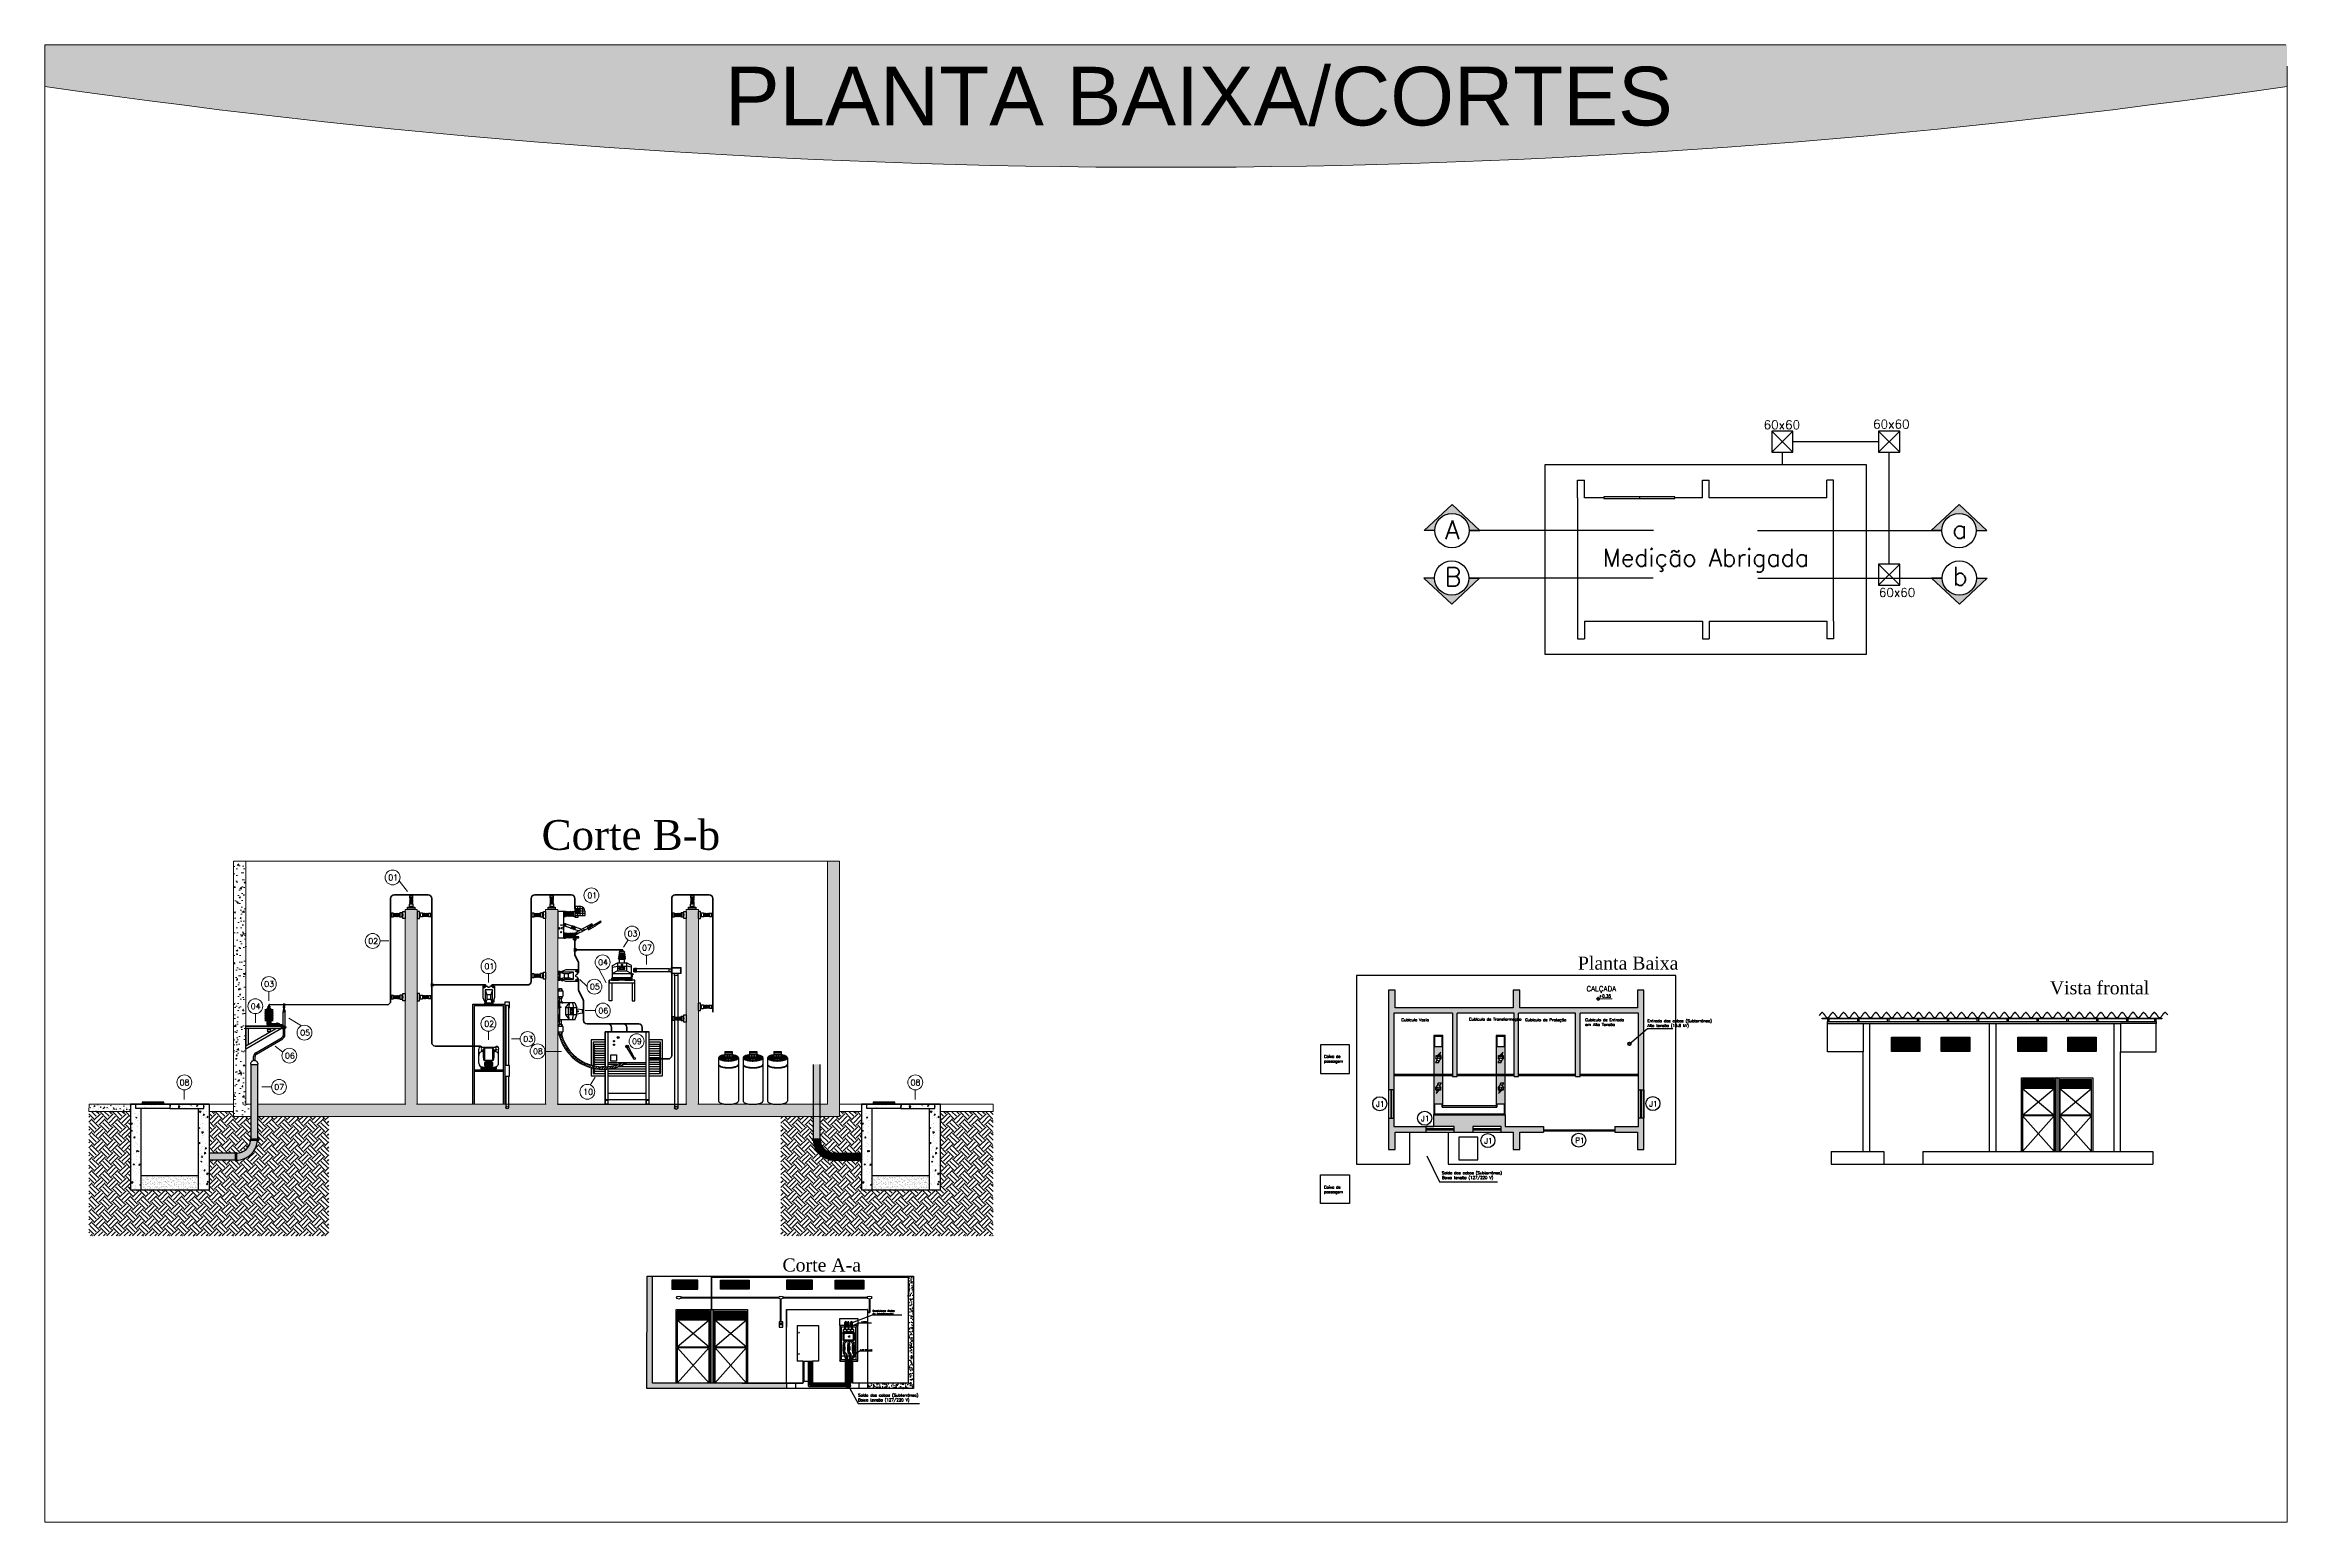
# Model space of a CAD drawing. Extents: x 2368 to 5238, y 905 to 1916.
# Drawn here: x 2532.4 to 2595.1, y 948.3 to 989.7 of the extents above; entities that cross this region are included whole.
import ezdxf
from ezdxf.enums import TextEntityAlignment as Align

# ---------------------------------------------------------------- set-up
doc = ezdxf.new("R2010")
doc.units = 0
doc.header["$LTSCALE"] = 10
doc.linetypes.add('DASHEDX2', pattern=[38.1, 25.4, -12.7])
doc.layers.get('0').update_dxf_attribs({"linetype": 'CONTINUOUS'})
for name, color, linetype in [('ABRAÇADEIRA MB', 90, 'CONTINUOUS'), ('CABO', 5, 'CONTINUOUS'), ('Caixa de Passagem', 1, 'CONTINUOUS'), ('chave seccionadora', 2, 'CONTINUOUS'), ('CONDULETE', 8, 'CONTINUOUS'), ('Condutor Unifilar - Cabo', 200, 'CONTINUOUS'), ('DISJUNTOR MAF-III', 120, 'CONTINUOUS'), ('ELETRODUTO', 150, 'CONTINUOUS'), ('ELETRODUTO_PISO', 6, 'CONTINUOUS'), ('EQUIPAMENTO', 3, 'CONTINUOUS'), ('Hachura', 7, 'CONTINUOUS'), ('INDICACAO_BIT_FIACAO', 7, 'CONTINUOUS'), ('ISOLADOR DE PEDESTAL', 2, 'CONTINUOUS'), ('JANELA VENTILAÇÃO', 1, 'CONTINUOUS'), ('LISTA_MATERIAL_LINHA', 224, 'CONTINUOUS'), ('MUFLA CONTRATIL A FRIO EXTERNA', 2, 'CONTINUOUS'), ('PARA RAIO POLIMETRICO', 2, 'CONTINUOUS'), ('PRATELEIRA MEDIÇÃO', 1, 'CONTINUOUS'), ('Suporte TP auxiliar', 2, 'CONTINUOUS'), ('Tela Ótis', 1, 'CONTINUOUS'), ('TP', 1, 'CONTINUOUS'), ('TRANFORMADOR DE POTENCIAL', 1, 'CONTINUOUS'), ('TRANFORMADOR DE POTENCIAL 15KV', 20, 'CONTINUOUS'), ('TRANFORMADOR DE POTENCIAL 25KV', 20, 'CONTINUOUS'), ('TRANSFORMADOR DE CORRENTE', 1, 'CONTINUOUS')]:
    doc.layers.add(name, color=color, linetype=linetype)
for name, color, linetype, lineweight in [('alvenaria', 2, 'CONTINUOUS', 15), ('TEXTO', 2, 'CONTINUOUS', 15), ('Vergalhão', 4, 'CONTINUOUS', 35), ('§P-0.2', 2, 'CONTINUOUS', 0), ('§TEXTO', 20, 'CONTINUOUS', 20)]:
    doc.layers.add(name, color=color, linetype=linetype, lineweight=lineweight)
doc.styles.add('Annotative', font='arial.ttf')
doc.styles.add('ARIAL', font='arial.ttf', dxfattribs={"height": 2})
doc.styles.add('CP', font='simplex.shx')
doc.styles.add('ROMANS', font='simplex.shx')
doc.styles.get("Standard").update_dxf_attribs({"font": 'simplex.shx'})
pattern_1 = [(50, (2539.41406, 952.42265), (0.1815794, -0.0158861), [0.0189867, -0.2088538]), (355, (2539.41406, 952.42265), (-0.0351263, 0.1904221), [0.0151894, -0.1670836]), (100.4514, (2539.42919, 952.42133), (0.146453, 0.174536), [0.0161362, -0.1774986]), (46.1842, (2539.41406, 952.47329), (0.2701784, -0.0419027), [0.02848, -0.3132807]), (96.6356, (2539.43657, 952.4698), (0.2366154, 0.246604), [0.0242043, -0.266248]), (351.1842, (2539.41406, 952.47329), (0.2366154, 0.246604), [0.022784, -0.2506243]), (21, (2539.43937, 952.46063), (0.1511107, -0.1019254), [0.0189867, -0.2088538]), (326, (2539.43937, 952.46063), (0.0615967, 0.183576), [0.0151894, -0.167083]), (71.4514, (2539.45196, 952.45213), (0.2127074, 0.0816506), [0.0161362, -0.1774983]), (37.5, (2539.414055, 952.422654), (0.00307834, 0.08427413), [0, -0.1650578, 0, -0.1696146, 0, -0.16771595]), (7.5, (2539.414055, 952.42265), (0.06659767, 0.09984775), [0, -0.09670565, 0, -0.16126047, 0, -0.0639219]), (327.5, (2539.3576, 952.422654), (0.13514013, -0.0057097), [0, -0.06328904, 0, -0.1974618, 0, -0.2620166]), (317.5, (2539.33229, 952.42265), (0.14763706, 0.025342), [0, -0.08227575, 0, -0.1311349, 0, -0.1860698])]
pattern_2 = [(315, (2570.871997, 997.06839), (0.03356408, 0.03356408), []), (315, (2570.871997, 997.046015), (0.03356408, 0.03356408), [])]
pattern_3 = [(50, (-2899.91578, -1040.1996), (0.414328423, -0.036249023), [0.043323933, -0.476563267]), (355, (-2899.9158, -1040.1996), (-0.080151372, 0.434505723), [0.034659147, -0.381251942]), (100.451445, (-2899.88126, -1040.2026), (0.33417705, 0.398256683), [0.036819678, -0.405016792]), (46.1842, (-2899.9158, -1040.08406), (0.61649398, -0.095613596), [0.0649859, -0.7148449]), (96.635558, (-2899.8644, -1040.092), (0.53990976, 0.56270199), [0.05522954, -0.607525736]), (351.184151, (-2899.9158, -1040.08406), (0.53990976, 0.56270199), [0.051988645, -0.57187531]), (21, (-2899.85802, -1040.11294), (0.344804818, -0.232573786), [0.043323933, -0.476563267]), (326, (-2899.858, -1040.11294), (0.140551546, 0.418884366), [0.034659147, -0.381250613]), (71.451445, (-2899.8293, -1040.1323), (0.485356363, 0.186310582), [0.036819678, -0.405016094]), (37.5, (-2899.91578, -1040.19959), (0.00702417, 0.1922969484), [0, -0.376629394, 0, -0.387027138, 0, -0.382694744]), (7.5, (-2899.91578, -1040.19959), (0.151962761, 0.2278328895), [0, -0.220663234, 0, -0.367964607, 0, -0.145857242]), (327.5, (-2900.0446, -1040.19959), (0.3083631447, -0.013028437), [0, -0.144413111, 0, -0.450568907, 0, -0.59787028]), (317.5, (-2900.10236, -1040.1996), (0.336878676, 0.057825491), [0, -0.187737044, 0, -0.299223966, 0, -0.424574547])]

# ---------------------------------------------------------------- blocks, each defined once
blk = doc.blocks.new('Alvenaria')
at = {"layer": 'alvenaria'}
for p, q in [((0, 0), (0, 3.14)), ((0, 3.14), (7.455, 3.14)), ((0.15, 0.15), (0.15, 3.14)), ((7.306, 3.14), (7.306, 0.15)), ((7.455, 3.14), (7.455, 0)), ((2.11, 2.549), (2.26, 2.549)), ((2.11, 2.549), (2.11, 0.15)), ((2.26, 2.549), (2.26, 0.15)), ((3.839, 2.549), (3.989, 2.549)), ((3.839, 2.549), (3.839, 0.15)), ((3.989, 2.549), (3.989, 0.15)), ((5.569, 2.549), (5.569, 0.15)), ((5.719, 2.549), (5.719, 0.15)), ((0.211, 0), (0, 0)), ((0.211, 0.15), (0.15, 0.15)), ((2.118, 0.15), (0.299, 0.15)), ((7.455, 0), (0.299, 0)), ((3.847, 0.15), (2.252, 0.15)), ((5.576, 0.15), (3.982, 0.15)), ((7.306, 0.15), (5.711, 0.15))]:
    blk.add_line(p, q, dxfattribs=at)
blk.add_lwpolyline([(5.569, 2.549), (5.719, 2.549)], dxfattribs=at)
blk = doc.blocks.new('Capacitor')
at = {"layer": 'EQUIPAMENTO'}
for p, q in [((-19.2, 90.4), (-19.2, 6.3)), ((-18.8, 89.7), (-15.6, 92.9)), ((-18.4, 89), (-13.6, 93.8)), ((-18.4, 91), (-18.4, 91.9)), ((-17.8, 88.4), (-12, 94.2)), ((-17.6, 91.7), (-17.6, 92.7)), ((-17.2, 87.8), (-10.4, 94.7)), ((-16.7, 92.3), (-16.7, 93.3)), ((-16.4, 87.4), (-8.9, 94.9)), ((-15.9, 92.8), (-15.9, 93.7)), ((-15.6, 87), (-7.5, 95.1)), ((-15.1, 93.2), (-15.1, 94.1)), ((-14.8, 86.6), (-7.1, 94.4)), ((-14.2, 93.6), (-14.2, 94.4)), ((-13.9, 86.3), (-7, 93.2)), ((-13.4, 93.8), (-13.4, 94.7)), ((-13.1, 86), (-7, 92.1)), ((-12.6, 94.1), (-12.6, 95)), ((-12.1, 85.8), (-7, 90.9)), ((-11.7, 94.3), (-11.7, 95.2)), ((-11.2, 85.5), (-7, 89.7)), ((-10.9, 94.5), (-10.9, 95.4)), ((-10.2, 85.3), (-7, 88.6)), ((-10, 94.7), (-10, 95.6)), ((-9.2, 94.9), (-9.2, 95.7)), ((-9.2, 85.1), (-7, 87.4)), ((-8.4, 95), (-8.4, 95.9)), ((-7.5, 95.1), (-7.5, 96)), ((-7.1, 102.7), (7.2, 102.7)), ((-7.1, 99.8), (7.2, 99.8)), ((-7.1, 99.8), (-7, 86.1)), ((7.1, 91.5), (-7, 91.5)), ((7.1, 91.3), (-7, 91.3)), ((-5.5, 102.1), (-5.5, 101.9)), ((-5.5, 102.1), (-5.5, 101.9)), ((-5.5, 100.6), (-5.5, 100.5)), ((-5.5, 100.6), (-5.5, 100.5)), ((-5.4, 102.1), (-5.4, 101.9)), ((-5.4, 100.7), (-5.4, 100.4)), ((-5.3, 102.1), (-5.3, 101.9)), ((-5.3, 102.1), (-5.3, 101.9)), ((-5.3, 100.7), (-5.3, 100.4)), ((-5.3, 100.7), (-5.3, 100.4)), ((-5.2, 102.2), (-5.2, 101.8)), ((-5.2, 100.7), (-5.2, 100.4)), ((-5.1, 102.2), (-5.1, 101.8)), ((-5.1, 102.2), (-5.1, 101.8)), ((-5.1, 100.7), (-5.1, 100.4)), ((-5.1, 100.7), (-5.1, 100.4)), ((-5, 102.2), (-5, 101.8)), ((-5, 100.7), (-5, 100.4)), ((-4.9, 102.2), (-4.9, 101.8)), ((-4.9, 102.2), (-4.9, 101.8)), ((-4.9, 100.7), (-4.9, 100.4)), ((-4.9, 100.7), (-4.9, 100.4)), ((-4.8, 102.2), (-4.8, 101.8)), ((-4.8, 100.7), (-4.8, 100.4)), ((-4.7, 102.2), (-4.7, 101.8)), ((-4.7, 102.2), (-4.7, 101.8)), ((-4.7, 100.7), (-4.7, 100.4)), ((-4.7, 100.7), (-4.7, 100.4)), ((-4.6, 102.2), (-4.6, 101.8)), ((-4.6, 100.7), (-4.6, 100.4)), ((-4.5, 102.2), (-4.5, 101.8)), ((-4.5, 102.2), (-4.5, 101.8)), ((-4.5, 100.7), (-4.5, 100.4)), ((-4.5, 100.7), (-4.5, 100.4)), ((-4.4, 102.2), (-4.4, 101.8)), ((-4.4, 100.7), (-4.4, 100.4)), ((-4.3, 102.2), (-4.3, 101.8)), ((-4.3, 102.2), (-4.3, 101.8)), ((-4.3, 100.7), (-4.3, 100.4)), ((-4.3, 100.7), (-4.3, 100.4)), ((-4.2, 102.1), (-4.2, 101.9)), ((-4.2, 100.7), (-4.2, 100.4)), ((-4.1, 102.1), (-4.1, 101.9)), ((-4.1, 102.1), (-4.1, 101.9)), ((-4.1, 100.7), (-4.1, 100.4)), ((-4.1, 100.7), (-4.1, 100.4)), ((-4, 102.1), (-4, 101.9)), ((-4, 100.6), (-4, 100.5)), ((-3.9, 102.1), (-3.9, 101.9)), ((-3.9, 100.6), (-3.9, 100.5)), ((-0.8, 102.1), (-0.8, 101.9)), ((-0.8, 100.6), (-0.8, 100.5)), ((-0.7, 102.1), (-0.7, 101.9)), ((-0.7, 102.1), (-0.7, 101.9)), ((-0.7, 100.7), (-0.7, 100.4)), ((-0.7, 100.6), (-0.7, 100.5)), ((-0.6, 102.1), (-0.6, 101.9)), ((-0.6, 100.7), (-0.6, 100.4)), ((-0.5, 102.2), (-0.5, 101.8)), ((-0.5, 102.1), (-0.5, 101.9)), ((-0.5, 100.7), (-0.5, 100.4)), ((-0.5, 100.7), (-0.5, 100.4)), ((-0.4, 102.2), (-0.4, 101.8)), ((-0.4, 100.7), (-0.4, 100.4)), ((-0.3, 102.2), (-0.3, 101.8)), ((-0.3, 102.2), (-0.3, 101.8)), ((-0.3, 100.7), (-0.3, 100.4)), ((-0.3, 100.7), (-0.3, 100.4)), ((-0.2, 102.2), (-0.2, 101.8)), ((-0.2, 100.7), (-0.2, 100.4)), ((-0.1, 102.2), (-0.1, 101.8)), ((-0.1, 102.2), (-0.1, 101.8)), ((-0.1, 100.7), (-0.1, 100.4)), ((-0.1, 100.7), (-0.1, 100.4)), ((0, 102.2), (0, 101.8)), ((0, 100.7), (0, 100.4)), ((0.1, 102.2), (0.1, 101.8)), ((0.1, 102.2), (0.1, 101.8)), ((0.1, 100.7), (0.1, 100.4)), ((0.1, 100.7), (0.1, 100.4)), ((0.2, 102.2), (0.2, 101.8)), ((0.2, 100.7), (0.2, 100.4)), ((0.3, 102.2), (0.3, 101.8)), ((0.3, 102.2), (0.3, 101.8)), ((0.3, 100.7), (0.3, 100.4)), ((0.3, 100.7), (0.3, 100.4)), ((0.4, 102.2), (0.4, 101.8)), ((0.4, 100.7), (0.4, 100.4)), ((0.5, 102.2), (0.5, 101.8)), ((0.5, 100.7), (0.5, 100.4)), ((0.6, 102.1), (0.6, 101.9)), ((0.6, 102.1), (0.6, 101.9)), ((0.6, 100.7), (0.6, 100.4)), ((0.6, 100.7), (0.6, 100.4)), ((0.7, 102.1), (0.7, 101.9)), ((0.7, 100.7), (0.7, 100.4)), ((0.8, 102.1), (0.8, 101.9)), ((0.8, 102.1), (0.8, 101.9)), ((0.8, 100.6), (0.8, 100.5)), ((0.8, 100.6), (0.8, 100.5)), ((4, 102.1), (4, 101.9)), ((4, 102.1), (4, 101.9)), ((4, 100.6), (4, 100.5)), ((4, 100.6), (4, 100.5)), ((4.1, 102.1), (4.1, 101.9)), ((4.1, 100.7), (4.1, 100.4)), ((4.2, 102.1), (4.2, 101.9)), ((4.2, 102.1), (4.2, 101.9)), ((4.2, 100.7), (4.2, 100.4)), ((4.2, 100.7), (4.2, 100.4)), ((4.3, 102.2), (4.3, 101.8)), ((4.3, 100.7), (4.3, 100.4)), ((4.4, 102.2), (4.4, 101.8)), ((4.4, 102.2), (4.4, 101.8)), ((4.4, 100.7), (4.4, 100.4)), ((4.4, 100.7), (4.4, 100.4)), ((4.5, 102.2), (4.5, 101.8)), ((4.5, 100.7), (4.5, 100.4)), ((4.6, 102.2), (4.6, 101.8)), ((4.6, 102.2), (4.6, 101.8)), ((4.6, 100.7), (4.6, 100.4)), ((4.6, 100.7), (4.6, 100.4)), ((4.7, 102.2), (4.7, 101.8)), ((4.7, 100.7), (4.7, 100.4)), ((4.8, 102.2), (4.8, 101.8)), ((4.8, 102.2), (4.8, 101.8)), ((4.8, 100.7), (4.8, 100.4)), ((4.8, 100.7), (4.8, 100.4)), ((4.9, 102.2), (4.9, 101.8)), ((4.9, 100.7), (4.9, 100.4)), ((5, 102.2), (5, 101.8)), ((5, 102.2), (5, 101.8)), ((5, 100.7), (5, 100.4)), ((5, 100.7), (5, 100.4)), ((5.1, 102.2), (5.1, 101.8)), ((5.1, 100.7), (5.1, 100.4)), ((5.2, 102.2), (5.2, 101.8)), ((5.2, 102.2), (5.2, 101.8)), ((5.2, 100.7), (5.2, 100.4)), ((5.2, 100.7), (5.2, 100.4)), ((5.3, 102.1), (5.3, 101.9)), ((5.3, 100.7), (5.3, 100.4)), ((5.4, 102.1), (5.4, 101.9)), ((5.4, 102.1), (5.4, 101.9)), ((5.4, 100.7), (5.4, 100.4)), ((5.4, 100.7), (5.4, 100.4)), ((5.5, 102.1), (5.5, 101.9)), ((5.5, 100.6), (5.5, 100.5)), ((5.6, 102.1), (5.6, 101.9)), ((5.6, 100.6), (5.6, 100.5)), ((5.7, 84.6), (14.5, 93.4)), ((7.2, 99.8), (7, 86.1)), ((7, 90.7), (10.8, 94.5)), ((7, 89.5), (11.8, 94.3)), ((7, 88.3), (12.7, 94.1)), ((7, 87.1), (13.6, 93.8)), ((7, 84.8), (15.3, 93.1)), ((7.1, 94.3), (7.8, 95.1)), ((7.1, 93.1), (8.9, 94.9)), ((7.1, 91.9), (9.9, 94.8)), ((7.5, 95.1), (7.5, 96)), ((8.4, 95), (8.4, 95.9)), ((8.4, 85), (16.1, 92.7)), ((9.2, 94.9), (9.2, 95.7)), ((9.8, 85.2), (16.8, 92.2)), ((10, 94.7), (10, 95.6)), ((10.9, 94.5), (10.9, 95.4)), ((11.3, 85.6), (17.5, 91.7)), ((11.7, 94.3), (11.7, 95.2)), ((12.5, 94.1), (12.5, 95)), ((13, 86), (18.2, 91.2)), ((13.4, 93.8), (13.4, 94.7)), ((14.2, 93.6), (14.2, 94.4)), ((14.8, 86.6), (18.8, 90.6)), ((15.1, 93.2), (15.1, 94.1)), ((15.9, 92.8), (15.9, 93.7)), ((16.7, 92.3), (16.7, 93.3)), ((17.2, 87.9), (18.6, 89.3)), ((17.6, 91.7), (17.6, 92.7)), ((18.4, 91), (18.4, 91.9)), ((19.2, 90.4), (19.2, 6.3)), ((19.2, 89.9), (19.2, 89.9)), ((-8.2, 85), (-7, 86.2)), ((-7.2, 84.8), (-5.9, 86.1)), ((-7, 86.1), (7, 86.1)), ((-7, 86.1), (-6.9, 86.1)), ((-6.1, 84.7), (-4.7, 86.1)), ((-5, 84.6), (-3.5, 86.1)), ((-3.9, 84.5), (-2.3, 86.1)), ((-2.8, 84.4), (-1.1, 86.1)), ((-1.7, 84.4), (0, 86.1)), ((-0.5, 84.4), (1.2, 86.1)), ((0.7, 84.4), (2.4, 86.1)), ((1.9, 84.4), (3.6, 86.1)), ((3.1, 84.4), (4.8, 86.1)), ((4.4, 84.5), (6, 86.1))]:
    blk.add_line(p, q, dxfattribs=at)
for points in [[(-7.1, 102.7), (-7.1, 99.8)], [(-6.9, 91.8), (-2.4, 91.8), (-2.4, 96.3), (-6.9, 96.3), (-6.9, 91.8)], [(-6.7, 101.1), (-6.4, 101.1), (-6.4, 101.4), (-6.7, 101.4), (-6.7, 101.1)], [(-2.2, 91.8), (2.2, 91.8), (2.2, 96.3), (-2.2, 96.3), (-2.2, 91.8)], [(2.4, 91.8), (6.9, 91.8), (6.9, 96.3), (2.4, 96.3), (2.4, 91.8)], [(6.7, 101.1), (6.5, 101.1), (6.5, 101.4), (6.7, 101.4), (6.7, 101.1)], [(7.2, 102.7), (7.2, 99.8)]]:
    blk.add_lwpolyline(points, dxfattribs=at)
for points in [[(-5.6, 90.4), (-3.6, 90.4), (-3.6, 87.7), (-5.6, 87.7)], [(-1, 90.4), (1, 90.4), (1, 87.7), (-1, 87.7)], [(3.6, 90.4), (5.6, 90.4), (5.6, 87.7), (3.6, 87.7)]]:
    blk.add_lwpolyline(points, close=True, dxfattribs=at)
for centre in [(-4.6, 89.1), (0, 89.1), (4.6, 89.1)]:
    blk.add_circle(centre, 0.695, dxfattribs=at)
for centre, start, end in [((-9.8, 81.8), 121.9159, 136.5196), ((9.8, 81.8), 43.4801, 58.0848)]:
    blk.add_arc(centre, 12.6, start, end, dxfattribs=at)
blk.add_ellipse((0, 90.4), major_axis=(19, 0), ratio=0.319769, start_param=1.953005, end_param=7.469674, dxfattribs=at)
for centre in [(-4.7, 102), (-4.7, 100.6), (0, 102), (0, 100.6), (4.8, 102), (4.8, 100.6)]:
    blk.add_ellipse(centre, major_axis=(0.841, 0), ratio=0.223626, dxfattribs=at)
for points, knots in [([(-7.1, 96.3), (-7.4, 96.2), (-7.7, 96.2), (-9.3, 96), (-10.4, 95.7), (-12.6, 95.2), (-13.6, 94.9), (-15.3, 94.3), (-16.1, 93.9), (-17.4, 93.1), (-17.9, 92.7), (-18.6, 92), (-18.8, 91.8), (-19, 91.3), (-19.1, 91), (-19.2, 90.4), (-19.2, 90.2), (-19, 89.6), (-18.9, 89.3), (-18.6, 88.8), (-18.4, 88.6), (-17.8, 88.1), (-17.5, 87.8), (-16.7, 87.2), (-16, 86.9), (-14.6, 86.3), (-13.8, 86), (-12, 85.5), (-11, 85.3), (-9, 84.8), (-7.9, 84.7), (-5.6, 84.4), (-4.5, 84.3), (-2.1, 84.2), (-0.9, 84.1), (1.5, 84.2), (2.7, 84.2), (5.1, 84.4), (6.2, 84.5), (8.4, 84.8), (9.5, 84.9), (11.5, 85.4), (12.4, 85.6), (14.2, 86.1), (15, 86.4), (16.3, 87.1), (17, 87.4), (18, 88.1), (18.4, 88.5), (18.8, 89.2), (18.9, 89.4), (19.1, 89.9), (19.2, 90.2), (19.2, 90.4), (19.2, 90.4), (19.2, 90.4)], [1.951562, 1.951562, 1.951562, 1.951562, 2.007426, 2.007426, 2.219189, 2.219189, 2.430952, 2.430952, 2.642715, 2.642715, 2.854477, 2.854477, 2.977419, 2.977419, 3.10036, 3.10036, 3.223302, 3.223302, 3.346243, 3.346243, 3.469185, 3.469185, 3.592126, 3.592126, 3.781522, 3.781522, 3.970918, 3.970918, 4.160314, 4.160314, 4.349709, 4.349709, 4.539105, 4.539105, 4.728501, 4.728501, 4.917896, 4.917896, 5.107292, 5.107292, 5.296688, 5.296688, 5.486083, 5.486083, 5.675479, 5.675479, 5.864875, 5.864875, 6.05427, 6.05427, 6.167713, 6.167713, 6.281155, 6.281155, 6.283185, 6.283185, 6.283185, 6.283185]), ([(-7.1, 95.2), (-7.1, 95.2), (-7.2, 95.2), (-9.4, 94.9), (-11.5, 94.5), (-14.2, 93.6), (-15.2, 93.2), (-16.1, 92.7), (-16.3, 92.6), (-16.5, 92.5)], [1.9585789, 1.9585789, 1.9585789, 1.9585789, 1.9676373, 1.9676373, 2.3563982, 2.3563982, 2.609852, 2.609852, 2.6746504, 2.6746504, 2.6746504, 2.6746504]), ([(19.2, 90.4), (19.2, 90.7), (19.1, 90.9), (19, 91.4), (18.9, 91.6), (18.6, 92), (18.4, 92.2), (17.8, 92.9), (17.2, 93.3), (15.8, 94), (15, 94.4), (13.2, 95), (12.2, 95.3), (10, 95.8), (8.8, 96), (7.4, 96.2), (7.3, 96.3), (7.1, 96.3)], [0, 0, 0, 0, 0.104441, 0.104441, 0.208883, 0.208883, 0.313324, 0.313324, 0.525087, 0.525087, 0.73685, 0.73685, 0.948612, 0.948612, 1.160375, 1.160375, 1.187942, 1.187942, 1.187942, 1.187942]), ([(16.5, 92.5), (16, 92.8), (15.3, 93.1), (13.6, 93.8), (12.4, 94.2), (9.9, 94.8), (8.5, 95), (7.1, 95.2)], [0.4669493, 0.4669493, 0.4669493, 0.4669493, 0.6712098, 0.6712098, 0.9306627, 0.9306627, 1.1808725, 1.1808725, 1.1808725, 1.1808725]), ([(-19.2, 77.8), (-19.2, 77.7), (-19.2, 77.5), (-19, 77), (-18.9, 76.8), (-18.6, 76.2), (-18.4, 76), (-17.8, 75.5), (-17.5, 75.3), (-16.7, 74.7), (-16, 74.3), (-14.6, 73.7), (-13.8, 73.4), (-12, 72.9), (-11, 72.7), (-9, 72.3), (-7.9, 72.1), (-5.6, 71.8), (-4.5, 71.7), (-2.1, 71.6), (-0.9, 71.6), (1.5, 71.6), (2.7, 71.6), (5.1, 71.8), (6.2, 71.9), (8.4, 72.2), (9.5, 72.4), (11.5, 72.8), (12.4, 73), (14.2, 73.6), (15, 73.9), (16.3, 74.5), (17, 74.8), (18, 75.6), (18.4, 75.9), (18.8, 76.6), (18.9, 76.8), (19.1, 77.3), (19.2, 77.6), (19.2, 77.8), (19.2, 77.8), (19.2, 77.8)], [3.141402, 3.141402, 3.141402, 3.141402, 3.223302, 3.223302, 3.346243, 3.346243, 3.469185, 3.469185, 3.592126, 3.592126, 3.781522, 3.781522, 3.970918, 3.970918, 4.160314, 4.160314, 4.349709, 4.349709, 4.539105, 4.539105, 4.728501, 4.728501, 4.917896, 4.917896, 5.107292, 5.107292, 5.296688, 5.296688, 5.486083, 5.486083, 5.675479, 5.675479, 5.864875, 5.864875, 6.05427, 6.05427, 6.167713, 6.167713, 6.281155, 6.281155, 6.283185, 6.283185, 6.283185, 6.283185]), ([(-19.2, 77), (-19.2, 76.8), (-19.2, 76.6), (-19, 76.1), (-18.9, 75.9), (-18.6, 75.3), (-18.4, 75.1), (-17.8, 74.6), (-17.5, 74.4), (-16.6, 73.8), (-16, 73.4), (-14.6, 72.8), (-13.8, 72.5), (-12, 72), (-11, 71.8), (-9, 71.4), (-7.9, 71.2), (-5.6, 70.9), (-4.5, 70.8), (-2.1, 70.7), (-0.9, 70.7), (1.5, 70.7), (2.7, 70.7), (5.1, 70.9), (6.2, 71), (8.4, 71.3), (9.5, 71.5), (11.5, 71.9), (12.5, 72.1), (14.2, 72.7), (15, 73), (16.4, 73.6), (17, 74), (18, 74.7), (18.4, 75.1), (18.8, 75.7), (19, 75.9), (19.1, 76.4), (19.2, 76.7), (19.2, 77), (19.2, 77), (19.2, 77)], [3.141402, 3.141402, 3.141402, 3.141402, 3.223302, 3.223302, 3.346243, 3.346243, 3.469185, 3.469185, 3.592126, 3.592126, 3.781522, 3.781522, 3.970918, 3.970918, 4.160314, 4.160314, 4.349709, 4.349709, 4.539105, 4.539105, 4.728501, 4.728501, 4.917896, 4.917896, 5.107292, 5.107292, 5.296688, 5.296688, 5.486083, 5.486083, 5.675479, 5.675479, 5.864875, 5.864875, 6.05427, 6.05427, 6.167713, 6.167713, 6.281155, 6.281155, 6.283185, 6.283185, 6.283185, 6.283185]), ([(-19.2, 6.3), (-19.2, 6.1), (-19.2, 5.9), (-19, 5.5), (-18.9, 5.2), (-18.6, 4.7), (-18.4, 4.4), (-17.8, 3.9), (-17.5, 3.7), (-16.7, 3.1), (-16, 2.8), (-14.6, 2.1), (-13.8, 1.9), (-12, 1.3), (-11, 1.1), (-9, 0.7), (-7.9, 0.5), (-5.6, 0.3), (-4.5, 0.2), (-2.1, 0), (-0.9, 0), (1.5, 0), (2.7, 0), (5.1, 0.2), (6.2, 0.3), (8.4, 0.6), (9.5, 0.8), (11.5, 1.2), (12.4, 1.5), (14.2, 2), (15, 2.3), (16.3, 2.9), (17, 3.3), (18, 4), (18.4, 4.4), (18.8, 5), (18.9, 5.3), (19.1, 5.8), (19.2, 6), (19.2, 6.3), (19.2, 6.3), (19.2, 6.3)], [3.141402, 3.141402, 3.141402, 3.141402, 3.223302, 3.223302, 3.346243, 3.346243, 3.469185, 3.469185, 3.592126, 3.592126, 3.781522, 3.781522, 3.970918, 3.970918, 4.160314, 4.160314, 4.349709, 4.349709, 4.539105, 4.539105, 4.728501, 4.728501, 4.917896, 4.917896, 5.107292, 5.107292, 5.296688, 5.296688, 5.486083, 5.486083, 5.675479, 5.675479, 5.864875, 5.864875, 6.05427, 6.05427, 6.167713, 6.167713, 6.281155, 6.281155, 6.283185, 6.283185, 6.283185, 6.283185])]:
    blk.add_open_spline(points, degree=3, knots=knots, dxfattribs=at)
for points in [[(19.2, 77.8), (19.2, 77.9), (19.2, 77.9), (19.2, 77.9)], [(19.2, 6.3), (19.2, 6.3), (19.2, 6.3), (19.2, 6.3)]]:
    blk.add_open_spline(points, degree=3, dxfattribs=at)
at = {"layer": 'EQUIPAMENTO', "style": 'ARIAL'}
for s, p in [('1', (-4.9, 96.9)), ('2', (-0.3, 96.9)), ('3', (4.3, 96.9))]:
    blk.add_text(s, height=0.801, dxfattribs=at).set_placement(p)
blk = doc.blocks.new('chapa')
at = {"layer": 'ELETRODUTO'}
for p, q in [((0, 0), (0, -0.24)), ((0, 0), (0.04, 0)), ((0, 0), (0, -0.24)), ((0.04, 0), (0.04, -0.24)), ((0, -0.24), (0.04, -0.24))]:
    blk.add_line(p, q, dxfattribs=at)

msp = doc.modelspace()

# ---------------------------------------------------------------- hatches: boundary and pattern name
h = msp.add_hatch(color=256)
h.dxf.hatch_style = 1
h.paths.add_polyline_path([(2572.22, 976.092), (2572.519, 976.092), (2571.739, 976.822), (2570.959, 976.092), (2571.258, 976.092, -1)])
h = msp.add_hatch(color=256)
h.dxf.hatch_style = 1
h.paths.add_polyline_path([(2585.927, 976.822), (2585.147, 976.092), (2585.446, 976.092, -1), (2586.408, 976.092), (2586.707, 976.092)])
h = msp.add_hatch(color=256)
h.dxf.hatch_style = 1
h.paths.add_polyline_path([(2571.248, 974.763), (2570.949, 974.763), (2571.73, 974.032), (2572.51, 974.763), (2572.211, 974.763, -1)])
h = msp.add_hatch(color=256)
h.dxf.hatch_style = 1
h.paths.add_polyline_path([(2585.456, 974.763), (2585.157, 974.763), (2585.937, 974.032), (2586.717, 974.763), (2586.418, 974.763, -1)])
h = msp.add_hatch(color=1)
h.dxf.hatch_style = 1
h.paths.add_polyline_path([(2546.748, 963.745), (2546.748, 963.681), (2546.722, 963.681), (2546.722, 963.687), (2546.716, 963.675), (2546.754, 963.675), (2546.754, 963.751), (2546.716, 963.751), (2546.722, 963.74), (2546.722, 963.745)])
h = msp.add_hatch(color=1)
h.dxf.hatch_style = 1
h.paths.add_polyline_path([(2546.748, 963.582), (2546.748, 963.518), (2546.722, 963.518), (2546.722, 963.524), (2546.716, 963.512), (2546.754, 963.512), (2546.754, 963.588), (2546.716, 963.588), (2546.722, 963.577), (2546.722, 963.582)])
h = msp.add_hatch()
h.set_pattern_fill('AR-CONC', color=256, scale=0.000996678)
h.set_pattern_definition([(50, (2534.48213, 959.68367), (0.1815794, -0.01588613), [0.0189867, -0.2088538]), (355, (2534.48213, 959.68367), (-0.0351263, 0.1904221), [0.0151894, -0.1670836]), (100.45144, (2534.49726, 959.68235), (0.1464531, 0.174536), [0.0161362, -0.1774986]), (46.1842, (2534.48213, 959.7343), (0.2701784, -0.0419027), [0.02848, -0.3132807]), (96.63556, (2534.50464, 959.7308), (0.2366154, 0.2466041), [0.0242043, -0.2662481]), (351.18415, (2534.48213, 959.7343), (0.2366154, 0.2466041), [0.022784, -0.2506243]), (21, (2534.50744, 959.72165), (0.1511107, -0.10192545), [0.0189867, -0.2088538]), (326, (2534.50744, 959.72165), (0.0615967, 0.18357605), [0.0151894, -0.16708306]), (71.45144, (2534.52003, 959.71315), (0.2127074, 0.0816506), [0.0161362, -0.1774983]), (37.5, (2534.482126, 959.68367), (0.00307834, 0.08427413), [0, -0.1650578, 0, -0.16961462, 0, -0.16771595]), (7.5, (2534.48213, 959.68367), (0.06659767, 0.09984775), [0, -0.09670565, 0, -0.16126047, 0, -0.06392193]), (327.5, (2534.42567, 959.68367), (0.13514013, -0.00570971), [0, -0.06328904, 0, -0.1974618, 0, -0.2620166]), (317.5, (2534.40036, 959.68367), (0.14763706, 0.02534202), [0, -0.08227575, 0, -0.1311349, 0, -0.18606977])])
h.paths.add_polyline_path([(2577.102, 962.737), (2577.102, 963.225), (2576.933, 963.225), (2576.933, 962.737), (2573.634, 962.737), (2573.634, 963.225), (2573.449, 963.225), (2573.449, 962.737), (2570.15, 962.737), (2570.15, 963.225), (2569.966, 963.225), (2569.966, 962.737), (2569.966, 960.442), (2570.115, 960.442), (2570.115, 962.587), (2571.75, 962.587), (2571.75, 960.813), (2571.88, 960.813), (2571.88, 962.587), (2573.474, 962.587), (2573.474, 960.813), (2573.604, 960.813), (2573.604, 962.587), (2575.199, 962.587), (2575.199, 960.813), (2575.328, 960.813), (2575.328, 962.587), (2576.953, 962.587), (2576.953, 960.442), (2577.102, 960.442)])
h.paths.add_polyline_path([(2571.004, 959.408), (2570.115, 959.408), (2570.115, 959.644), (2569.966, 959.644), (2569.966, 959.258), (2569.966, 958.77), (2570.15, 958.77), (2570.15, 959.258), (2571.004, 959.258)])
h.paths.add_polyline_path([(2573.225, 959.737), (2571.232, 959.737), (2571.232, 959.408), (2571.801, 959.408), (2571.801, 959.258), (2572.32, 959.258), (2572.32, 959.408), (2573.118, 959.408), (2573.118, 959.258), (2573.449, 959.258), (2573.449, 958.77), (2573.634, 958.77), (2573.634, 959.258), (2574.302, 959.258), (2574.302, 959.408), (2573.225, 959.408)])
h.paths.add_polyline_path([(2577.102, 959.644), (2576.953, 959.644), (2576.953, 959.408), (2576.295, 959.408), (2576.295, 959.258), (2576.933, 959.258), (2576.933, 958.77), (2577.102, 958.77), (2577.102, 959.258)])
h.paths.add_polyline_path([(2573.225, 960.833), (2572.976, 960.833), (2572.976, 960.045), (2573.225, 960.045)])
h.paths.add_polyline_path([(2573.076, 960.414), (2573.051, 960.414), (2573.057, 960.431), (2573.04, 960.431), (2573.04, 960.503), (2573.024, 960.503), (2573.072, 960.551), (2573.097, 960.622), (2573.192, 960.622), (2573.139, 960.55), (2573.156, 960.532), (2573.166, 960.532), (2573.162, 960.527), (2573.185, 960.503), (2573.17, 960.503), (2573.17, 960.431), (2573.132, 960.431), (2573.042, 960.331)], flags=16)
h.paths.add_polyline_path([(2573.225, 961.654), (2572.976, 961.654), (2572.976, 960.863), (2573.225, 960.863)], flags=17)
h.paths.add_polyline_path([(2573.019, 961.207), (2573.072, 961.279), (2573.054, 961.297), (2573.045, 961.297), (2573.049, 961.303), (2573.025, 961.326), (2573.041, 961.326), (2573.041, 961.398), (2573.079, 961.398), (2573.169, 961.498), (2573.134, 961.415), (2573.16, 961.415), (2573.153, 961.398), (2573.171, 961.398), (2573.171, 961.326), (2573.186, 961.326), (2573.138, 961.278), (2573.113, 961.207)], flags=16)
h.paths.add_polyline_path([(2571.481, 961.654), (2571.232, 961.654), (2571.232, 960.863), (2571.481, 960.863)], flags=17)
h.paths.add_polyline_path([(2571.274, 961.207), (2571.327, 961.279), (2571.31, 961.297), (2571.301, 961.297), (2571.305, 961.303), (2571.281, 961.326), (2571.297, 961.326), (2571.297, 961.398), (2571.334, 961.398), (2571.425, 961.498), (2571.39, 961.415), (2571.416, 961.415), (2571.409, 961.398), (2571.426, 961.398), (2571.426, 961.326), (2571.442, 961.326), (2571.394, 961.278), (2571.369, 961.207)], flags=16)
h.paths.add_polyline_path([(2571.481, 960.833), (2571.232, 960.833), (2571.232, 960.045), (2571.481, 960.045)])
h.paths.add_polyline_path([(2571.326, 960.414), (2571.301, 960.414), (2571.307, 960.431), (2571.29, 960.431), (2571.29, 960.503), (2571.274, 960.503), (2571.322, 960.551), (2571.347, 960.622), (2571.442, 960.622), (2571.389, 960.55), (2571.406, 960.532), (2571.416, 960.532), (2571.412, 960.527), (2571.435, 960.503), (2571.42, 960.503), (2571.42, 960.431), (2571.382, 960.431), (2571.292, 960.331)], flags=16)
h.paths.add_polyline_path([(2573.045, 960.442), (2573.169, 960.442), (2573.169, 960.53), (2573.045, 960.53)], flags=24)
h.paths.add_polyline_path([(2573.166, 961.387), (2573.042, 961.387), (2573.042, 961.299), (2573.166, 961.299)], flags=8)
h.paths.add_polyline_path([(2571.421, 961.387), (2571.297, 961.387), (2571.297, 961.299), (2571.421, 961.299)], flags=8)
h.paths.add_polyline_path([(2571.295, 960.442), (2571.419, 960.442), (2571.419, 960.53), (2571.295, 960.53)], flags=24)
h = msp.add_hatch(color=8)
h.dxf.hatch_style = 1
h.paths.add_polyline_path([(2545.235, 962.833), (2544.335, 962.833), (2544.335, 961.665), (2544.377, 961.665), (2544.377, 962.791), (2545.193, 962.791), (2545.193, 960.033), (2545.235, 960.033)])
h.paths.add_polyline_path([(2544.377, 961.665), (2544.335, 961.665), (2544.335, 960.033), (2544.377, 960.033)], flags=17)
h.paths.add_polyline_path([(2545.193, 960.991), (2544.377, 960.991), (2544.377, 960.949), (2545.193, 960.949)], flags=17)
h = msp.add_hatch(color=1)
h.dxf.hatch_style = 1
h.paths.add_polyline_path([(2546.754, 962.916), (2546.716, 962.916), (2546.722, 962.905), (2546.722, 962.91), (2546.748, 962.91), (2546.748, 962.846), (2546.722, 962.846), (2546.722, 962.852), (2546.716, 962.84), (2546.754, 962.84)])
h = msp.add_hatch(color=1)
h.dxf.hatch_style = 1
h.paths.add_polyline_path([(2546.754, 962.419), (2546.716, 962.419), (2546.722, 962.408), (2546.722, 962.413), (2546.748, 962.413), (2546.748, 962.349), (2546.722, 962.349), (2546.722, 962.355), (2546.716, 962.343), (2546.754, 962.343)])
h = msp.add_hatch()
h.set_pattern_fill('JIS_LC_20', color=1, scale=0.0023)
h.paths.add_polyline_path([(2546.819, 962), (2546.749, 962, 0.382689), (2548.129, 961.019), (2548.129, 961.019), (2548.13, 961.019, 0.111427), (2548.657, 961.203), (2548.513, 961.203, -0.103228), (2548.037, 961.083), (2548.037, 961.082), (2548.029, 961.082, -0.35669)])
h = msp.add_hatch()
h.set_pattern_fill('GOST_GROUND', color=256, scale=0.004983)
h.set_pattern_definition([(45, (2561.175616, 950.452095), (0.07047576, 0), [0.09966777]), (45, (2561.190566, 950.452095), (0.07047576, 0), [0.09966777]), (45, (2561.205516, 950.452095), (0.07047576, 0), [0.09966777])])
h.paths.add_polyline_path([(2591.446, 962.348), (2582.247, 962.348), (2582.247, 962.298), (2583.243, 962.298), (2590.449, 962.298), (2591.446, 962.298)])
h = msp.add_hatch(color=8)
h.dxf.hatch_style = 1
h.set_gradient(color1=(99, 100, 102), name='CYLINDER')
h.paths.add_polyline_path([(2554.058, 961.152), (2553.858, 961.152), (2553.858, 959.067), (2554.058, 959.067)])
h = msp.add_hatch()
h.set_pattern_fill('JIS_RC_18', color=256, scale=0.002492)
h.set_pattern_definition([(45, (2541.828756, 959.750074), (-0.03171409, 0.03171409), []), (45, (2541.831247, 959.750074), (-0.03171409, 0.03171409), []), (45, (2541.83374, 959.750074), (-0.03171409, 0.03171409), [])])
h.paths.add_polyline_path([(2570.115, 960.863), (2570.115, 960.833), (2571.75, 960.833), (2571.75, 960.863)])
h.paths.add_polyline_path([(2571.88, 960.863), (2571.88, 960.833), (2573.474, 960.833), (2573.474, 960.863)])
h.paths.add_polyline_path([(2573.604, 960.863), (2573.604, 960.833), (2575.199, 960.833), (2575.199, 960.863)])
h.paths.add_polyline_path([(2575.328, 960.863), (2575.328, 960.833), (2576.953, 960.833), (2576.953, 960.863)])
h = msp.add_hatch()
h.set_pattern_fill('ANSI32', color=256, scale=0.004983, angle=-90)
h.set_pattern_definition(pattern_2)
h.paths.add_polyline_path([(2570.051, 959.644), (2570.051, 960.442), (2570.031, 960.442), (2570.031, 959.644)])
h = msp.add_hatch()
h.set_pattern_fill('ANSI32', color=256, scale=0.004983, angle=-90)
h.set_pattern_definition(pattern_2)
h.paths.add_polyline_path([(2577.017, 959.644), (2577.017, 960.442), (2577.037, 960.442), (2577.037, 959.644)])
h = msp.add_hatch(color=8)
h.dxf.hatch_style = 1
h.set_gradient(color1=(99, 100, 102), name='CYLINDER')
h.paths.add_polyline_path([(2553.864, 959.027), (2554.053, 959.027, 0.38517), (2554.451, 958.667), (2554.451, 958.467, -0.389475)])
h = msp.add_hatch()
h.set_pattern_fill('ANSI32', color=256, scale=0.004983)
h.set_pattern_definition([(45, (2534.377486, 960.164494), (-0.03356408, 0.03356408), []), (45, (2534.39986, 960.164494), (-0.03356408, 0.03356408), [])])
h.paths.add_polyline_path([(2571.801, 959.343), (2571.004, 959.343), (2571.004, 959.323), (2571.801, 959.323)])
h = msp.add_hatch()
h.set_pattern_fill('ANSI32', color=256, scale=0.004983)
h.set_pattern_definition([(45, (2535.693605, 960.164494), (-0.03356408, 0.03356408), []), (45, (2535.71598, 960.164494), (-0.03356408, 0.03356408), [])])
h.paths.add_polyline_path([(2573.118, 959.343), (2572.32, 959.343), (2572.32, 959.323), (2573.118, 959.323)])
h = msp.add_hatch(color=8)
h.dxf.hatch_style = 1
h.set_gradient(color1=(99, 100, 102), name='CYLINDER')
h.paths.add_polyline_path([(2554.491, 958.667), (2555.217, 958.667), (2555.217, 958.467), (2554.491, 958.467)])
h = msp.add_hatch()
h.set_pattern_fill('AR-CONC', color=256, scale=0.000996678)
h.set_pattern_definition(pattern_1)
h.paths.add_polyline_path([(2553.114, 952.23), (2550.947, 952.23), (2550.947, 952.23), (2550.947, 952.23), (2550.061, 952.23), (2550.06, 952.23), (2550.06, 952.23), (2549.363, 952.23), (2549.363, 955.22), (2549.213, 955.22), (2549.211, 952.081), (2553.114, 952.081)])
h = msp.add_hatch()
h.set_pattern_fill('AR-CONC', color=256, scale=0.000996678)
h.set_pattern_definition(pattern_1)
h.paths.add_polyline_path([(2556.668, 955.22), (2556.519, 955.22), (2556.519, 952.23), (2555.385, 952.23), (2555.385, 952.081), (2556.668, 952.081)])
at = {"layer": 'alvenaria'}
h = msp.add_hatch(dxfattribs=at)
h.set_pattern_fill('AR-CONC', color=256, scale=0.002274)
h.set_pattern_definition(pattern_3)
h.paths.add_polyline_path([(2537.983, 966.833), (2537.643, 966.833), (2537.643, 959.693), (2538.094, 959.693), (2538.094, 960.033), (2537.983, 960.033)])
h = msp.add_hatch(dxfattribs=at)
h.set_pattern_fill('AR-CONC', color=256, scale=0.002274)
h.set_pattern_definition(pattern_3)
h.paths.add_polyline_path([(2546.716, 965.491), (2546.375, 965.491), (2546.375, 960.033), (2542.783, 960.033), (2542.783, 965.491), (2542.442, 965.491), (2542.442, 960.033), (2538.315, 960.033), (2538.315, 959.693), (2554.597, 959.693), (2554.597, 966.833), (2554.257, 966.833), (2554.257, 960.033), (2550.648, 960.033), (2550.648, 965.491), (2550.307, 965.491), (2550.307, 960.033), (2546.716, 960.033)])
at = {"layer": 'Condutor Unifilar - Cabo'}
h = msp.add_hatch(color=7, dxfattribs=at)
h.dxf.hatch_style = 1
h.set_gradient(color1=(99, 100, 102), name='CYLINDER')
h.paths.add_polyline_path([(2538.323, 961.152), (2538.123, 961.152), (2538.123, 959.067), (2538.323, 959.067)])
at = {"layer": 'Condutor Unifilar - Cabo', "true_color": 0xcd6928}
h = msp.add_hatch(dxfattribs=at)
h.set_pattern_fill('EARTH', color=32, scale=0.04, angle=45)
h.paths.add_polyline_path([(2540.312, 959.693), (2538.323, 959.693), (2538.323, 959.067), (2538.345, 959.067), (2538.345, 959.027), (2538.312, 959.027, -0.389352), (2537.725, 958.467), (2537.725, 958.447), (2537.685, 958.447), (2537.685, 958.467), (2536.959, 958.467), (2536.959, 957.633), (2534.762, 957.633), (2534.762, 959.833), (2533.596, 959.833), (2533.596, 956.348), (2540.312, 956.348)])
h = msp.add_hatch(dxfattribs=at)
h.set_pattern_fill('EARTH', color=32, scale=0.04, angle=45)
h.paths.add_polyline_path([(2537.643, 959.693), (2537.643, 959.833), (2536.959, 959.833), (2536.959, 958.667), (2537.685, 958.667), (2537.685, 958.687), (2537.725, 958.687), (2537.725, 958.667, 0.38517), (2538.123, 959.027), (2538.105, 959.027), (2538.105, 959.067), (2538.123, 959.067), (2538.123, 959.693)])
h = msp.add_hatch(dxfattribs=at)
h.set_pattern_fill('EARTH', color=32, scale=0.04, angle=45)
h.paths.add_polyline_path([(2558.895, 959.833), (2557.414, 959.833), (2557.414, 957.633), (2555.217, 957.633), (2555.217, 958.467), (2554.491, 958.467), (2554.491, 958.447), (2554.451, 958.447), (2554.451, 958.467, -0.388474), (2553.864, 959.027), (2553.838, 959.027), (2553.838, 959.067), (2553.858, 959.067), (2553.858, 959.693), (2552.96, 959.693), (2552.96, 956.348), (2558.895, 956.348)])
h.paths.add_polyline_path([(2555.217, 959.833), (2554.597, 959.833), (2554.597, 959.693), (2554.058, 959.693), (2554.058, 959.067), (2554.078, 959.067), (2554.078, 959.027), (2554.053, 959.027, 0.385099), (2554.451, 958.667), (2554.451, 958.687), (2554.491, 958.687), (2554.491, 958.667), (2555.217, 958.667)], flags=17)
at = {"layer": 'Condutor Unifilar - Cabo'}
h = msp.add_hatch(color=7, dxfattribs=at)
h.dxf.hatch_style = 1
h.set_gradient(color1=(99, 100, 102), name='CYLINDER')
h.paths.add_polyline_path([(2538.312, 959.027), (2538.123, 959.027, -0.38517), (2537.725, 958.667), (2537.725, 958.467, 0.389352)])
h.paths.add_polyline_path([(2537.685, 958.667), (2536.959, 958.667), (2536.959, 958.467), (2537.685, 958.467)])
at = {"layer": 'Tela Ótis'}
h = msp.add_hatch(color=256, dxfattribs=at)
h.dxf.hatch_style = 1
h.paths.add_polyline_path([(2535.69, 960.062), (2535.69, 960.092), (2535.087, 960.092), (2535.087, 960.062)])
h = msp.add_hatch(color=256, dxfattribs=at)
h.dxf.hatch_style = 1
h.paths.add_polyline_path([(2556.145, 960.062), (2556.145, 960.092), (2555.542, 960.092), (2555.542, 960.062)])
at = {"layer": 'TEXTO', "linetype": 'ByBlock', "ltscale": 5}
h = msp.add_hatch(color=200, dxfattribs=at)
h.dxf.hatch_style = 1
h.paths.add_polyline_path([(2595.109, 988.525), (2595.109, 989.687), (2532.361, 989.687), (2532.361, 988.525, 0.07223)])
at = {"layer": 'Vergalhão', "lineweight": -3}
h = msp.add_hatch(color=1, dxfattribs=at)
h.dxf.hatch_style = 1
h.paths.add_polyline_path([(2547.176, 964.312), (2547.208, 964.312), (2547.208, 964.34), (2547.249, 964.34), (2547.249, 964.372), (2547.208, 964.372), (2547.208, 964.401), (2547.176, 964.401)])
h = msp.add_hatch(color=1, dxfattribs=at)
h.dxf.hatch_style = 1
h.paths.add_polyline_path([(2543.171, 963.33), (2543.203, 963.33), (2543.203, 963.358), (2543.244, 963.358), (2543.244, 963.39), (2543.203, 963.39), (2543.203, 963.418), (2543.171, 963.418)])
at = {"layer": 'Vergalhão'}
h = msp.add_hatch(color=1, dxfattribs=at)
h.dxf.hatch_style = 1
h.paths.add_polyline_path([(2539.028, 962.835), (2539.028, 962.813), (2539.047, 962.813), (2539.047, 962.786), (2539.068, 962.786), (2539.068, 962.813), (2539.087, 962.813), (2539.087, 962.835)])
at = {"layer": '§P-0.2', "true_color": 0xffffff}
h = msp.add_hatch(color=7, dxfattribs=at)
h.paths.add_polyline_path([(2575.833, 963.026), (2575.833, 962.986), (2575.873, 962.986, 0.414214)])
h.paths.add_polyline_path([(2575.833, 962.986), (2575.792, 962.986, 0.414214), (2575.833, 962.945)])

# ---------------------------------------------------------------- linework, layer by layer
for p, q in [((2571.739, 976.822), (2570.959, 976.092)), ((2571.739, 976.822), (2572.519, 976.092)), ((2585.927, 976.822), (2585.147, 976.092)), ((2585.927, 976.822), (2586.707, 976.092)), ((2571.258, 976.092), (2570.959, 976.092)), ((2577.38, 976.092), (2572.22, 976.092)), ((2572.22, 976.092), (2572.519, 976.092)), ((2580.286, 976.092), (2585.446, 976.092)), ((2585.446, 976.092), (2585.147, 976.092)), ((2586.408, 976.092), (2586.707, 976.092)), ((2571.248, 974.763), (2570.949, 974.763)), ((2571.73, 974.032), (2570.949, 974.763)), ((2571.73, 974.032), (2572.51, 974.763)), ((2577.37, 974.763), (2572.211, 974.763)), ((2572.211, 974.763), (2572.51, 974.763)), ((2580.296, 974.763), (2585.456, 974.763)), ((2585.456, 974.763), (2585.157, 974.763)), ((2585.937, 974.032), (2585.157, 974.763)), ((2585.937, 974.032), (2586.717, 974.763)), ((2586.418, 974.763), (2586.717, 974.763)), ((2571.75, 962.587), (2571.75, 960.813)), ((2571.88, 960.813), (2571.88, 962.587)), ((2573.474, 960.813), (2573.474, 962.587)), ((2573.604, 960.813), (2573.604, 962.587)), ((2575.199, 960.813), (2575.199, 962.587)), ((2575.328, 960.813), (2575.328, 962.587)), ((2549.275, 962.058), (2548.037, 962.058)), ((2548.037, 962.058), (2548.037, 961.082)), ((2549.275, 960.035), (2549.275, 962.058)), ((2571.481, 961.959), (2571.232, 961.959)), ((2571.232, 961.959), (2571.232, 960.863)), ((2571.232, 961.959), (2571.249, 961.931)), ((2571.464, 961.931), (2571.249, 961.931)), ((2571.249, 961.931), (2571.249, 961.654)), ((2571.481, 961.959), (2571.464, 961.931)), ((2571.464, 961.654), (2571.464, 961.931)), ((2571.481, 960.863), (2571.481, 961.959)), ((2573.225, 961.959), (2572.976, 961.959)), ((2572.976, 961.959), (2572.976, 960.863)), ((2572.976, 961.959), (2572.993, 961.931)), ((2573.208, 961.931), (2572.993, 961.931)), ((2572.993, 961.931), (2572.993, 961.654)), ((2573.225, 961.959), (2573.208, 961.931)), ((2573.208, 961.654), (2573.208, 961.931)), ((2573.225, 960.863), (2573.225, 961.959)), ((2583.243, 962.298), (2590.449, 962.298)), ((2583.428, 958.71), (2583.428, 962.298)), ((2586.781, 958.71), (2586.781, 962.298)), ((2586.966, 958.71), (2586.966, 962.298)), ((2590.265, 958.71), (2590.265, 962.298)), ((2571.232, 961.654), (2571.481, 961.654)), ((2572.976, 961.654), (2573.225, 961.654)), ((2583.243, 958.71), (2583.243, 961.501)), ((2590.449, 958.71), (2590.449, 961.501)), ((2548.037, 961.012), (2548.037, 960.035)), ((2571.75, 960.863), (2570.115, 960.863)), ((2571.75, 960.833), (2570.115, 960.833)), ((2571.232, 960.833), (2571.232, 959.737)), ((2571.481, 959.986), (2571.481, 960.833)), ((2571.75, 960.833), (2571.75, 960.863)), ((2571.75, 960.813), (2571.75, 960.833)), ((2571.75, 960.813), (2571.88, 960.813)), ((2573.474, 960.863), (2571.88, 960.863)), ((2573.474, 960.833), (2571.88, 960.833)), ((2572.976, 960.833), (2572.976, 959.986)), ((2573.225, 959.737), (2573.225, 960.833)), ((2573.474, 960.813), (2573.604, 960.813)), ((2575.199, 960.863), (2573.604, 960.863)), ((2575.199, 960.833), (2573.604, 960.833)), ((2575.199, 960.813), (2575.328, 960.813)), ((2576.963, 960.863), (2575.328, 960.863)), ((2576.963, 960.833), (2575.328, 960.833)), ((2588.57, 960.673), (2587.723, 960.673)), ((2587.748, 960.698), (2587.748, 960.499)), ((2587.798, 960.698), (2587.798, 960.499)), ((2587.823, 960.698), (2587.823, 960.499)), ((2587.848, 960.698), (2587.848, 960.499)), ((2587.873, 960.698), (2587.873, 960.499)), ((2587.898, 960.698), (2587.898, 960.499)), ((2587.923, 960.698), (2587.923, 960.499)), ((2587.948, 960.698), (2587.948, 960.499)), ((2587.972, 960.698), (2587.972, 960.499)), ((2587.997, 960.698), (2587.997, 960.499)), ((2588.022, 960.698), (2588.022, 960.499)), ((2588.047, 960.698), (2588.047, 960.499)), ((2588.072, 960.698), (2588.072, 960.499)), ((2588.097, 960.698), (2588.097, 960.499)), ((2588.122, 960.698), (2588.122, 960.499)), ((2588.147, 960.698), (2588.147, 960.499)), ((2588.172, 960.698), (2588.172, 960.499)), ((2588.197, 960.698), (2588.197, 960.499)), ((2588.222, 960.698), (2588.222, 960.499)), ((2588.247, 960.698), (2588.247, 960.499)), ((2588.271, 960.698), (2588.271, 960.499)), ((2588.296, 960.698), (2588.296, 960.499)), ((2588.321, 960.698), (2588.321, 960.499)), ((2588.346, 960.698), (2588.346, 960.499)), ((2588.371, 960.698), (2588.371, 960.499)), ((2588.396, 960.698), (2588.396, 960.499)), ((2588.421, 960.698), (2588.421, 960.499)), ((2588.446, 960.698), (2588.446, 960.499)), ((2588.471, 960.698), (2588.471, 960.499)), ((2588.496, 960.698), (2588.496, 960.499)), ((2588.521, 960.698), (2588.521, 960.499)), ((2588.546, 960.698), (2588.546, 960.499)), ((2588.59, 959.729), (2588.59, 960.727)), ((2588.62, 960.773), (2588.62, 958.71)), ((2588.62, 960.724), (2588.62, 960.724)), ((2588.72, 960.773), (2588.72, 958.71)), ((2588.75, 960.727), (2589.637, 960.728)), ((2589.617, 960.673), (2588.77, 960.673)), ((2588.795, 960.698), (2588.795, 960.499)), ((2588.845, 960.698), (2588.845, 960.499)), ((2588.87, 960.698), (2588.87, 960.499)), ((2588.895, 960.698), (2588.895, 960.499)), ((2588.92, 960.698), (2588.92, 960.499)), ((2588.944, 960.698), (2588.944, 960.499)), ((2588.969, 960.698), (2588.969, 960.499)), ((2588.994, 960.698), (2588.994, 960.499)), ((2589.019, 960.698), (2589.019, 960.499)), ((2589.044, 960.698), (2589.044, 960.499)), ((2589.069, 960.698), (2589.069, 960.499)), ((2589.094, 960.698), (2589.094, 960.499)), ((2589.119, 960.698), (2589.119, 960.499)), ((2589.144, 960.698), (2589.144, 960.499)), ((2589.169, 960.698), (2589.169, 960.499)), ((2589.194, 960.698), (2589.194, 960.499)), ((2589.219, 960.698), (2589.219, 960.499)), ((2589.243, 960.698), (2589.243, 960.499)), ((2589.268, 960.698), (2589.268, 960.499)), ((2589.293, 960.698), (2589.293, 960.499)), ((2589.318, 960.698), (2589.318, 960.499)), ((2589.343, 960.698), (2589.343, 960.499)), ((2589.368, 960.698), (2589.368, 960.499)), ((2589.393, 960.698), (2589.393, 960.499)), ((2589.418, 960.698), (2589.418, 960.499)), ((2589.443, 960.698), (2589.443, 960.499)), ((2589.468, 960.698), (2589.468, 960.499)), ((2589.493, 960.698), (2589.493, 960.499)), ((2589.518, 960.698), (2589.518, 960.499)), ((2589.542, 960.698), (2589.542, 960.499)), ((2589.567, 960.698), (2589.567, 960.499)), ((2589.592, 960.698), (2589.592, 960.499)), ((2589.637, 959.729), (2589.637, 960.728)), ((2548.129, 960.035), (2548.129, 960.17)), ((2548.129, 960.17), (2549.184, 960.17)), ((2549.184, 960.17), (2549.184, 960.035)), ((2570.031, 960.442), (2570.031, 959.644)), ((2570.051, 959.644), (2570.051, 960.442)), ((2571.232, 960.045), (2571.481, 960.045)), ((2571.249, 960.045), (2571.249, 959.765)), ((2571.464, 959.958), (2571.464, 960.045)), ((2572.976, 960.045), (2573.225, 960.045)), ((2572.993, 960.045), (2572.993, 959.958)), ((2573.208, 959.765), (2573.208, 960.045)), ((2577.017, 959.644), (2577.017, 960.442)), ((2577.037, 960.442), (2577.037, 959.644)), ((2588.57, 960.648), (2587.723, 960.648)), ((2588.57, 960.623), (2587.723, 960.623)), ((2588.57, 960.599), (2587.723, 960.599)), ((2588.57, 960.574), (2587.723, 960.574)), ((2588.57, 960.549), (2587.723, 960.549)), ((2588.57, 960.524), (2587.723, 960.524)), ((2589.617, 960.649), (2588.77, 960.649)), ((2589.617, 960.624), (2588.77, 960.624)), ((2589.617, 960.599), (2588.77, 960.599)), ((2589.617, 960.574), (2588.77, 960.574)), ((2589.617, 960.549), (2588.77, 960.549)), ((2589.617, 960.524), (2588.77, 960.524)), ((2548.037, 960.035), (2548.124, 960.035)), ((2548.124, 960.035), (2548.129, 960.035)), ((2549.184, 960.035), (2549.27, 960.035)), ((2549.27, 960.035), (2549.275, 960.035)), ((2571.232, 959.737), (2571.249, 959.765)), ((2571.232, 959.408), (2571.232, 959.737)), ((2571.232, 959.737), (2573.225, 959.737)), ((2571.249, 959.765), (2573.208, 959.765)), ((2571.464, 959.958), (2571.481, 959.986)), ((2571.464, 959.958), (2572.993, 959.958)), ((2572.976, 959.986), (2571.481, 959.986)), ((2572.993, 959.958), (2572.976, 959.986)), ((2573.225, 959.737), (2573.208, 959.765)), ((2573.225, 959.737), (2573.225, 959.408)), ((2570.549, 959.258), (2570.549, 958.361)), ((2571.801, 959.343), (2571.004, 959.343)), ((2571.004, 959.323), (2571.801, 959.323)), ((2571.635, 959.258), (2571.635, 958.361)), ((2573.118, 959.343), (2572.32, 959.343)), ((2572.32, 959.323), (2573.118, 959.323)), ((2574.302, 959.408), (2574.302, 959.258)), ((2574.302, 959.318), (2576.295, 959.318)), ((2574.302, 959.288), (2576.295, 959.288)), ((2575.298, 959.318), (2575.298, 959.288)), ((2576.295, 959.408), (2576.295, 959.258)), ((2571.038, 958.594), (2571.385, 957.864)), ((2582.346, 958.71), (2583.826, 958.71)), ((2582.346, 958.71), (2582.346, 958.361)), ((2582.346, 958.361), (2583.826, 958.361)), ((2584.913, 958.71), (2591.346, 958.71)), ((2584.913, 958.361), (2591.346, 958.361)), ((2591.346, 958.71), (2591.346, 958.361)), ((2571.385, 957.864), (2573.015, 957.864)), ((2549.211, 952.081), (2549.213, 955.22)), ((2549.213, 955.22), (2556.668, 955.22)), ((2549.363, 952.23), (2549.363, 955.22)), ((2550.635, 955.112), (2549.905, 955.112)), ((2549.905, 955.112), (2549.905, 954.863)), ((2550.635, 955.087), (2549.905, 955.087)), ((2550.635, 955.062), (2549.905, 955.062)), ((2550.635, 955.037), (2549.905, 955.037)), ((2549.938, 954.863), (2549.938, 955.112)), ((2549.963, 954.863), (2549.963, 955.112)), ((2549.988, 954.863), (2549.988, 955.112)), ((2550.013, 954.863), (2550.013, 955.112)), ((2550.037, 954.863), (2550.037, 955.112)), ((2550.062, 954.863), (2550.062, 955.112)), ((2550.087, 954.863), (2550.087, 955.112)), ((2550.112, 954.863), (2550.112, 955.112)), ((2550.137, 954.863), (2550.137, 955.112)), ((2550.162, 954.863), (2550.162, 955.112)), ((2550.187, 954.863), (2550.187, 955.112)), ((2550.212, 954.863), (2550.212, 955.112)), ((2550.237, 954.863), (2550.237, 955.112)), ((2550.262, 954.863), (2550.262, 955.112)), ((2550.287, 954.863), (2550.287, 955.112)), ((2550.312, 954.863), (2550.312, 955.112)), ((2550.336, 954.863), (2550.336, 955.112)), ((2550.361, 954.863), (2550.361, 955.112)), ((2550.386, 954.863), (2550.386, 955.112)), ((2550.411, 954.863), (2550.411, 955.112)), ((2550.436, 954.863), (2550.436, 955.112)), ((2550.461, 954.863), (2550.461, 955.112)), ((2550.486, 954.863), (2550.486, 955.112)), ((2550.511, 954.863), (2550.511, 955.112)), ((2550.536, 954.863), (2550.536, 955.112)), ((2550.561, 954.863), (2550.561, 955.112)), ((2550.586, 954.863), (2550.586, 955.112)), ((2550.611, 954.863), (2550.611, 955.112)), ((2550.635, 954.863), (2550.635, 955.112)), ((2550.635, 954.863), (2550.635, 955.112)), ((2550.635, 954.863), (2550.635, 955.112)), ((2551.017, 954.293), (2551.017, 955.191)), ((2551.027, 954.293), (2551.027, 955.181)), ((2551.03, 955.204), (2556.519, 955.204)), ((2551.04, 955.194), (2556.519, 955.194)), ((2551.271, 955.112), (2552.071, 955.112)), ((2551.271, 954.863), (2551.271, 955.112)), ((2551.271, 955.087), (2552.071, 955.087)), ((2551.271, 955.062), (2552.071, 955.062)), ((2551.271, 955.037), (2552.071, 955.037)), ((2551.295, 954.863), (2551.295, 955.112)), ((2551.32, 954.863), (2551.32, 955.112)), ((2551.345, 954.863), (2551.345, 955.112)), ((2551.37, 954.863), (2551.37, 955.112)), ((2551.395, 954.863), (2551.395, 955.112)), ((2551.42, 954.863), (2551.42, 955.112)), ((2551.445, 954.863), (2551.445, 955.112)), ((2551.47, 954.863), (2551.47, 955.112)), ((2551.495, 954.863), (2551.495, 955.112)), ((2551.52, 954.863), (2551.52, 955.112)), ((2551.545, 954.863), (2551.545, 955.112)), ((2551.57, 954.863), (2551.57, 955.112)), ((2551.594, 954.863), (2551.594, 955.112)), ((2551.619, 954.863), (2551.619, 955.112)), ((2551.644, 954.863), (2551.644, 955.112)), ((2551.669, 954.863), (2551.669, 955.112)), ((2551.694, 954.863), (2551.694, 955.112)), ((2551.719, 954.863), (2551.719, 955.112)), ((2551.744, 954.863), (2551.744, 955.112)), ((2551.769, 954.863), (2551.769, 955.112)), ((2551.794, 954.863), (2551.794, 955.112)), ((2551.819, 954.863), (2551.819, 955.112)), ((2551.844, 954.863), (2551.844, 955.112)), ((2551.869, 954.863), (2551.869, 955.112)), ((2551.893, 954.863), (2551.893, 955.112)), ((2551.918, 954.863), (2551.918, 955.112)), ((2551.943, 954.863), (2551.943, 955.112)), ((2551.968, 954.863), (2551.968, 955.112)), ((2551.993, 954.863), (2551.993, 955.112)), ((2552.018, 954.863), (2552.018, 955.112)), ((2552.043, 954.863), (2552.043, 955.112)), ((2552.071, 955.112), (2552.071, 954.863)), ((2553.841, 955.112), (2553.111, 955.112)), ((2553.111, 955.112), (2553.111, 954.863)), ((2553.841, 955.087), (2553.111, 955.087)), ((2553.841, 955.062), (2553.111, 955.062)), ((2553.841, 955.037), (2553.111, 955.037)), ((2553.143, 954.863), (2553.143, 955.112)), ((2553.168, 954.863), (2553.168, 955.112)), ((2553.193, 954.863), (2553.193, 955.112)), ((2553.218, 954.863), (2553.218, 955.112)), ((2553.243, 954.863), (2553.243, 955.112)), ((2553.268, 954.863), (2553.268, 955.112)), ((2553.292, 954.863), (2553.292, 955.112)), ((2553.317, 954.863), (2553.317, 955.112)), ((2553.342, 954.863), (2553.342, 955.112)), ((2553.367, 954.863), (2553.367, 955.112)), ((2553.392, 954.863), (2553.392, 955.112)), ((2553.417, 954.863), (2553.417, 955.112)), ((2553.442, 954.863), (2553.442, 955.112)), ((2553.467, 954.863), (2553.467, 955.112)), ((2553.492, 954.863), (2553.492, 955.112)), ((2553.517, 954.863), (2553.517, 955.112)), ((2553.542, 954.863), (2553.542, 955.112)), ((2553.567, 954.863), (2553.567, 955.112)), ((2553.592, 954.863), (2553.592, 955.112)), ((2553.616, 954.863), (2553.616, 955.112)), ((2553.641, 954.863), (2553.641, 955.112)), ((2553.666, 954.863), (2553.666, 955.112)), ((2553.691, 954.863), (2553.691, 955.112)), ((2553.716, 954.863), (2553.716, 955.112)), ((2553.741, 954.863), (2553.741, 955.112)), ((2553.766, 954.863), (2553.766, 955.112)), ((2553.791, 954.863), (2553.791, 955.112)), ((2553.816, 954.863), (2553.816, 955.112)), ((2553.841, 954.863), (2553.841, 955.112)), ((2553.841, 954.863), (2553.841, 955.112)), ((2553.841, 954.863), (2553.841, 955.112)), ((2554.476, 955.112), (2555.276, 955.112)), ((2554.476, 954.863), (2554.476, 955.112)), ((2554.476, 955.087), (2555.276, 955.087)), ((2554.476, 955.062), (2555.276, 955.062)), ((2554.476, 955.037), (2555.276, 955.037)), ((2554.501, 954.863), (2554.501, 955.112)), ((2554.526, 954.863), (2554.526, 955.112)), ((2554.55, 954.863), (2554.55, 955.112)), ((2554.575, 954.863), (2554.575, 955.112)), ((2554.6, 954.863), (2554.6, 955.112)), ((2554.625, 954.863), (2554.625, 955.112)), ((2554.65, 954.863), (2554.65, 955.112)), ((2554.675, 954.863), (2554.675, 955.112)), ((2554.7, 954.863), (2554.7, 955.112)), ((2554.725, 954.863), (2554.725, 955.112)), ((2554.75, 954.863), (2554.75, 955.112)), ((2554.775, 954.863), (2554.775, 955.112)), ((2554.8, 954.863), (2554.8, 955.112)), ((2554.825, 954.863), (2554.825, 955.112)), ((2554.849, 954.863), (2554.849, 955.112)), ((2554.874, 954.863), (2554.874, 955.112)), ((2554.899, 954.863), (2554.899, 955.112)), ((2554.924, 954.863), (2554.924, 955.112)), ((2554.949, 954.863), (2554.949, 955.112)), ((2554.974, 954.863), (2554.974, 955.112)), ((2554.999, 954.863), (2554.999, 955.112)), ((2555.024, 954.863), (2555.024, 955.112)), ((2555.049, 954.863), (2555.049, 955.112)), ((2555.074, 954.863), (2555.074, 955.112)), ((2555.099, 954.863), (2555.099, 955.112)), ((2555.124, 954.863), (2555.124, 955.112)), ((2555.148, 954.863), (2555.148, 955.112)), ((2555.173, 954.863), (2555.173, 955.112)), ((2555.198, 954.863), (2555.198, 955.112)), ((2555.223, 954.863), (2555.223, 955.112)), ((2555.248, 954.863), (2555.248, 955.112)), ((2555.276, 955.112), (2555.276, 954.863)), ((2556.519, 955.22), (2556.519, 952.23)), ((2556.668, 955.22), (2556.668, 952.081)), ((2550.635, 955.012), (2549.905, 955.012)), ((2550.635, 954.987), (2549.905, 954.987)), ((2550.635, 954.962), (2549.905, 954.962)), ((2550.635, 954.938), (2549.905, 954.938)), ((2550.635, 954.913), (2549.905, 954.913)), ((2550.635, 954.888), (2549.905, 954.888)), ((2549.905, 954.863), (2550.635, 954.863)), ((2550.163, 954.633), (2551.017, 954.633)), ((2550.163, 954.613), (2551.017, 954.613)), ((2551.027, 954.633), (2552.899, 954.633)), ((2551.027, 954.613), (2552.898, 954.613)), ((2551.271, 955.012), (2552.071, 955.012)), ((2551.271, 954.987), (2552.071, 954.987)), ((2551.271, 954.962), (2552.071, 954.962)), ((2551.271, 954.938), (2552.071, 954.938)), ((2551.271, 954.913), (2552.071, 954.913)), ((2551.271, 954.888), (2552.071, 954.888)), ((2552.071, 954.863), (2551.271, 954.863)), ((2552.949, 953.944), (2552.949, 954.583)), ((2552.969, 953.944), (2552.969, 954.583)), ((2553.019, 954.633), (2555.378, 954.633)), ((2553.019, 954.613), (2555.377, 954.613)), ((2553.841, 955.012), (2553.111, 955.012)), ((2553.841, 954.987), (2553.111, 954.987)), ((2553.841, 954.962), (2553.111, 954.962)), ((2553.841, 954.938), (2553.111, 954.938)), ((2553.841, 954.913), (2553.111, 954.913)), ((2553.841, 954.888), (2553.111, 954.888)), ((2553.111, 954.863), (2553.841, 954.863)), ((2554.476, 955.012), (2555.276, 955.012)), ((2554.476, 954.987), (2555.276, 954.987)), ((2554.476, 954.962), (2555.276, 954.962)), ((2554.476, 954.938), (2555.276, 954.938)), ((2554.476, 954.913), (2555.276, 954.913)), ((2554.476, 954.888), (2555.276, 954.888)), ((2555.276, 954.863), (2554.476, 954.863)), ((2555.429, 954.583), (2555.429, 954.231)), ((2555.449, 954.583), (2555.449, 954.211)), ((2550.03, 952.23), (2550.03, 954.293)), ((2550.03, 954.293), (2550.977, 954.293)), ((2550.947, 954.247), (2550.06, 954.247)), ((2550.06, 954.247), (2550.947, 954.247)), ((2550.06, 954.247), (2550.06, 953.248)), ((2550.06, 953.999), (2550.947, 953.999)), ((2550.06, 953.999), (2550.06, 953.248)), ((2550.06, 953.248), (2550.947, 953.999)), ((2550.06, 953.999), (2550.947, 953.248)), ((2550.08, 954.218), (2550.08, 954.019)), ((2550.928, 954.218), (2550.08, 954.218)), ((2550.08, 954.218), (2550.13, 954.218)), ((2550.928, 954.193), (2550.08, 954.193)), ((2550.928, 954.168), (2550.08, 954.168)), ((2550.928, 954.143), (2550.08, 954.143)), ((2550.928, 954.118), (2550.08, 954.118)), ((2550.928, 954.093), (2550.08, 954.093)), ((2550.928, 954.068), (2550.08, 954.068)), ((2550.928, 954.044), (2550.08, 954.044)), ((2550.08, 954.019), (2550.928, 954.019)), ((2550.105, 954.218), (2550.105, 954.019)), ((2550.13, 954.218), (2550.13, 954.019)), ((2550.155, 954.218), (2550.155, 954.019)), ((2550.18, 954.218), (2550.18, 954.019)), ((2550.205, 954.218), (2550.205, 954.019)), ((2550.23, 954.218), (2550.23, 954.019)), ((2550.255, 954.218), (2550.255, 954.019)), ((2550.28, 954.218), (2550.28, 954.019)), ((2550.305, 954.218), (2550.305, 954.019)), ((2550.329, 954.218), (2550.329, 954.019)), ((2550.354, 954.218), (2550.354, 954.019)), ((2550.379, 954.218), (2550.379, 954.019)), ((2550.404, 954.218), (2550.404, 954.019)), ((2550.429, 954.218), (2550.429, 954.019)), ((2550.454, 954.218), (2550.454, 954.019)), ((2550.479, 954.218), (2550.479, 954.019)), ((2550.504, 954.218), (2550.504, 954.019)), ((2550.529, 954.218), (2550.529, 954.019)), ((2550.554, 954.218), (2550.554, 954.019)), ((2550.579, 954.218), (2550.579, 954.019)), ((2550.604, 954.218), (2550.604, 954.019)), ((2550.628, 954.218), (2550.628, 954.019)), ((2550.653, 954.218), (2550.653, 954.019)), ((2550.678, 954.218), (2550.678, 954.019)), ((2550.703, 954.218), (2550.703, 954.019)), ((2550.728, 954.218), (2550.728, 954.019)), ((2550.753, 954.218), (2550.753, 954.019)), ((2550.778, 954.218), (2550.778, 954.019)), ((2550.803, 954.218), (2550.803, 954.019)), ((2550.828, 954.218), (2550.828, 954.019)), ((2550.853, 954.218), (2550.853, 954.019)), ((2550.878, 954.218), (2550.878, 954.019)), ((2550.903, 954.218), (2550.903, 954.019)), ((2550.928, 954.019), (2550.928, 954.218)), ((2550.947, 953.248), (2550.947, 954.247)), ((2550.977, 954.293), (2552.024, 954.293)), ((2550.977, 954.293), (2550.977, 952.23)), ((2550.977, 954.244), (2550.977, 954.243)), ((2551.027, 954.293), (2551.017, 954.293)), ((2551.027, 954.293), (2551.027, 952.23)), ((2551.077, 954.293), (2551.077, 952.23)), ((2551.107, 954.247), (2551.994, 954.247)), ((2551.107, 954.247), (2551.107, 953.249)), ((2551.107, 953.999), (2551.994, 953.999)), ((2551.107, 953.999), (2551.107, 953.249)), ((2551.107, 953.249), (2551.994, 953.999)), ((2551.107, 953.999), (2551.994, 953.249)), ((2551.127, 954.218), (2551.127, 954.019)), ((2551.974, 954.218), (2551.127, 954.218)), ((2551.127, 954.218), (2551.177, 954.218)), ((2551.974, 954.193), (2551.127, 954.193)), ((2551.974, 954.168), (2551.127, 954.168)), ((2551.974, 954.143), (2551.127, 954.143)), ((2551.974, 954.118), (2551.127, 954.118)), ((2551.974, 954.094), (2551.127, 954.094)), ((2551.974, 954.069), (2551.127, 954.069)), ((2551.974, 954.044), (2551.127, 954.044)), ((2551.127, 954.019), (2551.974, 954.019)), ((2551.152, 954.218), (2551.152, 954.019)), ((2551.177, 954.218), (2551.177, 954.019)), ((2551.202, 954.218), (2551.202, 954.019)), ((2551.227, 954.218), (2551.227, 954.019)), ((2551.252, 954.218), (2551.252, 954.019)), ((2551.277, 954.218), (2551.277, 954.019)), ((2551.302, 954.218), (2551.302, 954.019)), ((2551.326, 954.218), (2551.326, 954.019)), ((2551.351, 954.218), (2551.351, 954.019)), ((2551.376, 954.218), (2551.376, 954.019)), ((2551.401, 954.218), (2551.401, 954.019)), ((2551.426, 954.218), (2551.426, 954.019)), ((2551.451, 954.218), (2551.451, 954.019)), ((2551.476, 954.218), (2551.476, 954.019)), ((2551.501, 954.218), (2551.501, 954.019)), ((2551.526, 954.218), (2551.526, 954.019)), ((2551.551, 954.218), (2551.551, 954.019)), ((2551.576, 954.218), (2551.576, 954.019)), ((2551.601, 954.218), (2551.601, 954.019)), ((2551.625, 954.218), (2551.625, 954.019)), ((2551.65, 954.218), (2551.65, 954.019)), ((2551.675, 954.218), (2551.675, 954.019)), ((2551.7, 954.218), (2551.7, 954.019)), ((2551.725, 954.218), (2551.725, 954.019)), ((2551.75, 954.218), (2551.75, 954.019)), ((2551.775, 954.218), (2551.775, 954.019)), ((2551.8, 954.218), (2551.8, 954.019)), ((2551.825, 954.218), (2551.825, 954.019)), ((2551.85, 954.218), (2551.85, 954.019)), ((2551.875, 954.218), (2551.875, 954.019)), ((2551.9, 954.218), (2551.9, 954.019)), ((2551.924, 954.218), (2551.924, 954.019)), ((2551.949, 954.218), (2551.949, 954.019)), ((2551.974, 954.019), (2551.974, 954.218)), ((2551.994, 953.249), (2551.994, 954.247)), ((2552.024, 954.293), (2552.024, 952.23)), ((2553.114, 952.23), (2553.114, 954.293)), ((2553.114, 954.293), (2555.385, 954.293)), ((2553.114, 954.293), (2553.114, 953.795)), ((2553.413, 953.842), (2554.011, 953.842)), ((2553.413, 953.842), (2553.413, 952.845)), ((2554.011, 953.842), (2554.011, 952.845)), ((2554.609, 953.842), (2554.609, 954.041)), ((2554.609, 954.041), (2555.107, 954.041)), ((2554.747, 953.842), (2554.609, 953.842)), ((2554.609, 953.842), (2554.609, 952.845)), ((2554.609, 953.842), (2554.649, 953.792)), ((2554.649, 953.792), (2554.649, 952.895)), ((2554.747, 953.792), (2554.658, 953.792)), ((2554.658, 952.994), (2554.658, 953.792)), ((2554.784, 953.842), (2554.762, 953.842)), ((2555.058, 953.792), (2554.762, 953.792)), ((2554.822, 953.842), (2554.799, 953.842)), ((2554.846, 953.842), (2554.837, 953.842)), ((2554.886, 953.842), (2554.861, 953.842)), ((2554.909, 953.842), (2554.886, 953.842)), ((2554.946, 953.842), (2554.922, 953.842)), ((2554.961, 953.829), (2555.132, 953.915)), ((2555.107, 953.842), (2554.961, 953.842)), ((2555.058, 952.994), (2555.058, 953.792)), ((2555.107, 953.842), (2555.068, 953.792)), ((2555.068, 952.895), (2555.068, 953.792)), ((2555.107, 954.041), (2555.107, 953.842)), ((2555.107, 952.845), (2555.107, 953.842)), ((2555.132, 953.915), (2555.492, 953.915)), ((2555.385, 954.293), (2555.375, 954.293)), ((2555.385, 954.293), (2555.385, 952.23)), ((2555.417, 954.218), (2555.385, 954.218)), ((2555.437, 954.198), (2555.385, 954.198)), ((2550.06, 953.248), (2550.947, 953.248)), ((2550.06, 953.228), (2550.06, 952.23)), ((2550.06, 953.228), (2550.06, 952.23)), ((2550.06, 953.228), (2550.947, 953.228)), ((2550.06, 953.228), (2550.947, 952.23)), ((2550.06, 952.23), (2550.947, 953.228)), ((2550.947, 952.23), (2550.947, 953.228)), ((2551.107, 953.249), (2551.994, 953.249)), ((2551.107, 953.229), (2551.107, 952.23)), ((2551.107, 953.229), (2551.107, 952.23)), ((2551.107, 953.229), (2551.994, 953.229)), ((2551.107, 953.229), (2551.994, 952.23)), ((2551.107, 952.23), (2551.994, 953.229)), ((2551.994, 952.23), (2551.994, 953.229)), ((2553.457, 953.643), (2553.469, 953.643)), ((2553.457, 953.641), (2553.469, 953.641)), ((2554.727, 953.629), (2554.658, 953.629)), ((2554.688, 953.629), (2554.688, 953.43)), ((2554.688, 953.629), (2554.718, 953.629)), ((2555.028, 953.43), (2554.688, 953.43)), ((2554.688, 953.43), (2554.718, 953.43)), ((2554.701, 953.261), (2554.701, 953.304)), ((2554.701, 953.304), (2554.706, 953.304)), ((2554.701, 953.121), (2554.701, 953.164)), ((2554.701, 953.164), (2554.706, 953.164)), ((2554.704, 953.205), (2554.748, 953.205)), ((2554.726, 953.205), (2554.704, 953.205)), ((2554.704, 953.205), (2554.704, 953.204)), ((2554.704, 953.204), (2554.748, 953.204)), ((2554.704, 953.196), (2554.748, 953.196)), ((2554.704, 953.196), (2554.704, 953.195)), ((2554.704, 953.195), (2554.748, 953.195)), ((2554.706, 953.363), (2554.706, 953.373)), ((2554.706, 953.304), (2554.706, 953.348)), ((2554.706, 953.165), (2554.746, 953.165)), ((2554.706, 953.164), (2554.706, 953.165)), ((2554.711, 953.378), (2554.722, 953.378)), ((2554.711, 953.23), (2554.726, 953.235)), ((2554.711, 953.23), (2554.726, 953.225)), ((2554.717, 953.658), (2554.717, 953.651)), ((2554.788, 953.658), (2554.717, 953.658)), ((2554.722, 953.654), (2554.717, 953.658)), ((2554.722, 953.654), (2554.717, 953.651)), ((2554.717, 953.651), (2554.727, 953.651)), ((2554.718, 953.629), (2554.718, 953.43)), ((2554.718, 953.629), (2554.724, 953.625)), ((2554.718, 953.43), (2554.724, 953.435)), ((2554.718, 953.43), (2554.998, 953.43)), ((2554.722, 953.654), (2554.783, 953.654)), ((2554.722, 953.152), (2554.722, 953.118)), ((2554.724, 953.435), (2554.724, 953.625)), ((2554.724, 953.625), (2554.727, 953.625)), ((2554.724, 953.435), (2554.993, 953.435)), ((2554.724, 953.292), (2554.724, 953.257)), ((2554.724, 953.152), (2554.724, 953.118)), ((2554.725, 953.264), (2554.725, 953.245)), ((2554.728, 953.245), (2554.725, 953.245)), ((2554.725, 953.139), (2554.725, 953.165)), ((2554.726, 953.235), (2554.741, 953.23)), ((2554.726, 953.225), (2554.741, 953.23)), ((2554.726, 953.205), (2554.748, 953.205)), ((2554.728, 953.264), (2554.728, 953.245)), ((2554.728, 953.139), (2554.728, 953.165)), ((2554.729, 953.292), (2554.729, 953.257)), ((2554.729, 953.152), (2554.729, 953.118)), ((2554.73, 953.152), (2554.73, 953.118)), ((2554.743, 953.651), (2554.788, 953.651)), ((2554.973, 953.629), (2554.743, 953.629)), ((2554.743, 953.625), (2554.973, 953.625)), ((2554.746, 953.304), (2554.746, 953.346)), ((2554.751, 953.304), (2554.746, 953.304)), ((2554.751, 953.164), (2554.746, 953.164)), ((2554.747, 953.729), (2554.76, 953.729)), ((2554.748, 953.205), (2554.748, 953.204)), ((2554.748, 953.196), (2554.748, 953.195)), ((2554.751, 953.261), (2554.751, 953.304)), ((2554.751, 953.121), (2554.751, 953.164)), ((2554.758, 953.412), (2554.758, 953.43)), ((2554.783, 953.654), (2554.788, 953.658)), ((2554.783, 953.654), (2554.788, 953.651)), ((2554.788, 953.651), (2554.788, 953.658)), ((2554.798, 953.403), (2554.798, 953.43)), ((2554.814, 953.658), (2554.814, 953.651)), ((2554.833, 953.261), (2554.833, 953.304)), ((2554.833, 953.304), (2554.838, 953.304)), ((2554.833, 953.121), (2554.833, 953.164)), ((2554.833, 953.164), (2554.838, 953.164)), ((2554.836, 953.205), (2554.88, 953.205)), ((2554.858, 953.205), (2554.836, 953.205)), ((2554.836, 953.205), (2554.836, 953.204)), ((2554.836, 953.204), (2554.88, 953.204)), ((2554.836, 953.196), (2554.88, 953.196)), ((2554.836, 953.196), (2554.836, 953.195)), ((2554.836, 953.195), (2554.88, 953.195)), ((2554.838, 953.43), (2554.838, 953.415)), ((2554.838, 953.32), (2554.838, 953.304)), ((2554.838, 953.164), (2554.838, 953.165)), ((2554.838, 953.165), (2554.878, 953.165)), ((2554.843, 953.23), (2554.858, 953.235)), ((2554.843, 953.23), (2554.858, 953.225)), ((2554.854, 953.152), (2554.854, 953.118)), ((2554.856, 953.544), (2554.856, 953.54)), ((2554.856, 953.516), (2554.856, 953.519)), ((2554.856, 953.292), (2554.856, 953.257)), ((2554.856, 953.152), (2554.856, 953.118)), ((2554.857, 953.544), (2554.857, 953.544)), ((2554.857, 953.544), (2554.859, 953.544)), ((2554.857, 953.516), (2554.857, 953.515)), ((2554.857, 953.516), (2554.859, 953.516)), ((2554.857, 953.264), (2554.857, 953.245)), ((2554.857, 953.245), (2554.86, 953.245)), ((2554.857, 953.139), (2554.857, 953.165)), ((2554.858, 953.235), (2554.873, 953.23)), ((2554.858, 953.225), (2554.873, 953.23)), ((2554.858, 953.205), (2554.88, 953.205)), ((2554.859, 953.544), (2554.859, 953.544)), ((2554.859, 953.516), (2554.859, 953.515)), ((2554.86, 953.544), (2554.86, 953.54)), ((2554.86, 953.516), (2554.86, 953.519)), ((2554.86, 953.264), (2554.86, 953.245)), ((2554.86, 953.139), (2554.86, 953.165)), ((2554.861, 953.292), (2554.861, 953.257)), ((2554.861, 953.152), (2554.861, 953.118)), ((2554.863, 953.152), (2554.863, 953.118)), ((2554.876, 953.509), (2554.876, 953.56)), ((2554.876, 953.56), (2554.88, 953.56)), ((2554.88, 953.53), (2554.876, 953.53)), ((2554.88, 953.509), (2554.876, 953.509)), ((2554.878, 953.415), (2554.878, 953.43)), ((2554.878, 953.32), (2554.878, 953.304)), ((2554.878, 953.315), (2554.878, 953.315)), ((2554.883, 953.304), (2554.878, 953.304)), ((2554.883, 953.164), (2554.878, 953.164)), ((2554.88, 953.56), (2554.88, 953.509)), ((2554.88, 953.205), (2554.88, 953.204)), ((2554.88, 953.196), (2554.88, 953.195)), ((2554.883, 953.261), (2554.883, 953.304)), ((2554.883, 953.121), (2554.883, 953.164)), ((2554.885, 953.651), (2554.885, 953.658)), ((2554.917, 953.658), (2554.917, 953.651)), ((2554.988, 953.658), (2554.917, 953.658)), ((2554.922, 953.654), (2554.917, 953.658)), ((2554.922, 953.654), (2554.917, 953.651)), ((2554.917, 953.651), (2554.973, 953.651)), ((2554.918, 953.403), (2554.918, 953.43)), ((2554.922, 953.654), (2554.983, 953.654)), ((2554.955, 953.245), (2555.025, 953.245)), ((2554.955, 953.245), (2554.955, 953.165)), ((2554.955, 953.165), (2555.025, 953.165)), ((2554.958, 953.412), (2554.958, 953.43)), ((2554.965, 953.261), (2554.965, 953.304)), ((2554.965, 953.304), (2554.97, 953.304)), ((2554.965, 953.121), (2554.965, 953.164)), ((2554.965, 953.164), (2554.97, 953.164)), ((2554.968, 953.205), (2555.012, 953.205)), ((2554.99, 953.205), (2554.968, 953.205)), ((2554.968, 953.205), (2554.968, 953.204)), ((2554.968, 953.204), (2555.012, 953.204)), ((2554.968, 953.196), (2555.012, 953.196)), ((2554.968, 953.196), (2554.968, 953.195)), ((2554.968, 953.195), (2555.012, 953.195)), ((2554.97, 953.304), (2554.97, 953.346)), ((2554.97, 953.165), (2555.01, 953.165)), ((2554.97, 953.164), (2554.97, 953.165)), ((2554.97, 953.165), (2555.01, 953.165)), ((2554.975, 953.23), (2554.99, 953.235)), ((2554.975, 953.23), (2554.99, 953.225)), ((2554.983, 953.654), (2554.988, 953.658)), ((2554.983, 953.654), (2554.984, 953.653)), ((2554.986, 953.152), (2554.986, 953.118)), ((2554.988, 953.652), (2554.988, 953.658)), ((2554.988, 953.292), (2554.988, 953.257)), ((2554.988, 953.152), (2554.988, 953.118)), ((2555.058, 953.629), (2554.989, 953.629)), ((2554.989, 953.625), (2554.993, 953.625)), ((2554.989, 953.264), (2554.989, 953.245)), ((2554.989, 953.245), (2554.992, 953.245)), ((2554.989, 953.139), (2554.989, 953.165)), ((2554.99, 953.235), (2555.005, 953.23)), ((2554.99, 953.225), (2555.005, 953.23)), ((2554.99, 953.205), (2555.012, 953.205)), ((2554.992, 953.264), (2554.992, 953.245)), ((2554.992, 953.139), (2554.992, 953.165)), ((2554.998, 953.629), (2554.993, 953.625)), ((2554.993, 953.435), (2554.993, 953.625)), ((2554.998, 953.43), (2554.993, 953.435)), ((2554.993, 953.292), (2554.993, 953.257)), ((2554.993, 953.152), (2554.993, 953.118)), ((2555.005, 953.378), (2554.994, 953.378)), ((2554.995, 953.152), (2554.995, 953.118)), ((2554.998, 953.629), (2554.998, 953.43)), ((2555.01, 953.363), (2555.01, 953.373)), ((2555.01, 953.304), (2555.01, 953.348)), ((2555.015, 953.304), (2555.01, 953.304)), ((2555.015, 953.164), (2555.01, 953.164)), ((2555.012, 953.205), (2555.012, 953.204)), ((2555.012, 953.196), (2555.012, 953.195)), ((2555.015, 953.261), (2555.015, 953.304)), ((2555.015, 953.121), (2555.015, 953.164)), ((2555.025, 953.165), (2555.025, 953.245)), ((2555.028, 953.629), (2555.028, 953.43)), ((2553.577, 952.845), (2553.413, 952.845)), ((2553.457, 953.045), (2553.469, 953.045)), ((2553.457, 953.043), (2553.469, 953.043)), ((2553.577, 952.845), (2553.577, 952.23)), ((2553.577, 952.845), (2553.847, 952.845)), ((2553.613, 952.281), (2553.613, 952.845)), ((2554.011, 952.845), (2553.847, 952.845)), ((2553.847, 952.845), (2553.847, 952.23)), ((2554.609, 952.845), (2554.649, 952.895)), ((2554.609, 952.845), (2554.758, 952.845)), ((2554.649, 952.895), (2554.783, 952.895)), ((2554.658, 952.994), (2554.818, 952.994)), ((2554.706, 953.066), (2554.706, 953.117)), ((2554.746, 953.087), (2554.746, 953.117)), ((2554.746, 953.066), (2554.746, 953.072)), ((2554.758, 952.845), (2554.787, 952.885)), ((2554.758, 952.845), (2554.758, 952.23)), ((2554.794, 952.895), (2554.843, 952.895)), ((2554.794, 952.865), (2554.794, 952.281)), ((2554.818, 952.994), (2554.932, 952.994)), ((2554.838, 953.066), (2554.838, 953.117)), ((2554.843, 952.895), (2554.923, 952.895)), ((2554.865, 953.079), (2554.851, 953.088)), ((2554.865, 953.079), (2554.866, 953.08)), ((2554.879, 953.087), (2554.879, 953.117)), ((2554.879, 953.066), (2554.879, 953.072)), ((2554.923, 952.895), (2554.939, 952.895)), ((2554.958, 952.845), (2554.923, 952.895)), ((2554.923, 952.895), (2554.923, 952.281)), ((2554.932, 952.994), (2554.991, 952.994)), ((2554.939, 952.895), (2555.068, 952.895)), ((2554.958, 952.845), (2554.96, 952.845)), ((2554.958, 952.845), (2554.958, 952.23)), ((2554.96, 952.845), (2555.107, 952.845)), ((2554.97, 953.066), (2554.97, 953.117)), ((2554.997, 953.079), (2554.983, 953.088)), ((2554.991, 952.994), (2555.058, 952.994)), ((2554.997, 953.079), (2554.998, 953.08)), ((2555.011, 953.087), (2555.011, 953.117)), ((2555.011, 953.066), (2555.011, 953.072)), ((2555.05, 953.05), (2555.161, 953.129)), ((2555.107, 952.845), (2555.068, 952.895)), ((2555.161, 953.129), (2555.514, 953.129)), ((2556.668, 952.081), (2549.211, 952.081)), ((2553.577, 952.23), (2549.363, 952.23)), ((2551.868, 952.23), (2553.577, 952.23)), ((2553.114, 952.23), (2553.114, 952.081)), ((2553.363, 952.23), (2553.363, 952.081)), ((2553.577, 952.23), (2553.613, 952.281)), ((2553.613, 952.281), (2553.802, 952.281)), ((2553.847, 952.23), (2553.813, 952.279)), ((2554.758, 952.23), (2553.847, 952.23)), ((2554.758, 952.23), (2554.794, 952.281)), ((2554.794, 952.281), (2554.923, 952.281)), ((2554.808, 952.155), (2554.808, 952.155)), ((2554.908, 952.155), (2554.908, 952.155)), ((2554.958, 952.23), (2554.923, 952.281)), ((2556.519, 952.23), (2554.958, 952.23)), ((2555.136, 952.23), (2555.136, 952.081)), ((2555.385, 952.23), (2555.385, 952.081))]:
    msp.add_line(p, q)
at = {"color": 1}
for p, q in [((2542.382, 965.231), (2542.382, 965.433)), ((2542.382, 965.433), (2542.442, 965.433)), ((2542.442, 965.231), (2542.382, 965.231)), ((2542.442, 965.433), (2542.442, 965.231)), ((2542.511, 965.491), (2542.511, 965.551)), ((2542.511, 965.551), (2542.714, 965.551)), ((2542.714, 965.491), (2542.511, 965.491)), ((2542.843, 965.433), (2542.783, 965.433)), ((2542.783, 965.433), (2542.783, 965.231)), ((2542.783, 965.231), (2542.843, 965.231)), ((2542.843, 965.231), (2542.843, 965.433)), ((2546.315, 965.231), (2546.315, 965.434)), ((2546.315, 965.434), (2546.375, 965.434)), ((2546.375, 965.231), (2546.315, 965.231)), ((2546.375, 965.434), (2546.375, 965.231)), ((2546.444, 965.491), (2546.444, 965.551)), ((2546.444, 965.551), (2546.646, 965.551)), ((2546.646, 965.491), (2546.444, 965.491)), ((2550.247, 965.231), (2550.247, 965.434)), ((2550.247, 965.434), (2550.307, 965.434)), ((2550.307, 965.231), (2550.247, 965.231)), ((2550.307, 965.434), (2550.307, 965.231)), ((2550.377, 965.491), (2550.377, 965.551)), ((2550.377, 965.551), (2550.579, 965.551)), ((2550.579, 965.491), (2550.377, 965.491)), ((2550.708, 965.433), (2550.648, 965.433)), ((2550.648, 965.433), (2550.648, 965.231)), ((2550.648, 965.231), (2550.708, 965.231)), ((2550.708, 965.231), (2550.708, 965.433)), ((2546.315, 963.532), (2546.315, 963.735)), ((2546.315, 963.735), (2546.375, 963.735)), ((2546.375, 963.532), (2546.315, 963.532)), ((2546.375, 963.735), (2546.375, 963.532)), ((2546.754, 963.751), (2546.716, 963.751)), ((2546.716, 963.751), (2546.722, 963.74)), ((2546.722, 963.687), (2546.716, 963.675)), ((2546.716, 963.675), (2546.754, 963.675)), ((2546.754, 963.588), (2546.716, 963.588)), ((2546.716, 963.588), (2546.722, 963.577)), ((2546.722, 963.524), (2546.716, 963.512)), ((2546.716, 963.512), (2546.754, 963.512)), ((2546.722, 963.74), (2546.722, 963.745)), ((2546.722, 963.745), (2546.748, 963.745)), ((2546.722, 963.681), (2546.722, 963.687)), ((2546.748, 963.681), (2546.722, 963.681)), ((2546.722, 963.577), (2546.722, 963.582)), ((2546.722, 963.582), (2546.748, 963.582)), ((2546.722, 963.518), (2546.722, 963.524)), ((2546.748, 963.518), (2546.722, 963.518)), ((2546.748, 963.745), (2546.748, 963.681)), ((2546.748, 963.582), (2546.748, 963.518)), ((2546.754, 963.675), (2546.754, 963.751)), ((2546.754, 963.512), (2546.754, 963.588)), ((2542.382, 962.932), (2542.382, 963.134)), ((2542.382, 963.134), (2542.442, 963.134)), ((2542.442, 962.932), (2542.382, 962.932)), ((2542.442, 963.134), (2542.442, 962.932)), ((2542.843, 963.134), (2542.783, 963.134)), ((2542.783, 963.134), (2542.783, 962.932)), ((2542.783, 962.932), (2542.843, 962.932)), ((2542.843, 962.932), (2542.843, 963.134)), ((2546.754, 962.916), (2546.716, 962.916)), ((2546.716, 962.916), (2546.722, 962.905)), ((2546.722, 962.852), (2546.716, 962.84)), ((2546.716, 962.84), (2546.754, 962.84)), ((2546.722, 962.905), (2546.722, 962.91)), ((2546.722, 962.91), (2546.748, 962.91)), ((2546.722, 962.846), (2546.722, 962.852)), ((2546.748, 962.846), (2546.722, 962.846)), ((2546.748, 962.91), (2546.748, 962.846)), ((2546.754, 962.84), (2546.754, 962.916)), ((2550.708, 962.863), (2550.648, 962.863)), ((2550.648, 962.863), (2550.648, 962.661)), ((2550.648, 962.661), (2550.708, 962.661)), ((2550.708, 962.661), (2550.708, 962.863)), ((2538.983, 962.233), (2538.983, 962.153)), ((2546.754, 962.419), (2546.716, 962.419)), ((2546.716, 962.419), (2546.722, 962.408)), ((2546.722, 962.355), (2546.716, 962.343)), ((2546.716, 962.343), (2546.754, 962.343)), ((2546.722, 962.408), (2546.722, 962.413)), ((2546.722, 962.413), (2546.748, 962.413)), ((2546.722, 962.349), (2546.722, 962.355)), ((2546.748, 962.349), (2546.722, 962.349)), ((2546.748, 962.413), (2546.748, 962.349)), ((2546.754, 962.343), (2546.754, 962.419)), ((2550.247, 962.332), (2550.247, 962.535)), ((2550.247, 962.535), (2550.307, 962.535)), ((2550.307, 962.332), (2550.247, 962.332)), ((2550.307, 962.535), (2550.307, 962.332)), ((2554.747, 953.729), (2554.747, 953.929)), ((2554.76, 953.729), (2554.76, 953.929)), ((2554.762, 953.729), (2554.762, 953.929)), ((2554.784, 953.792), (2554.784, 953.929)), ((2554.786, 953.792), (2554.786, 953.929)), ((2554.799, 953.792), (2554.799, 953.929))]:
    msp.add_line(p, q, dxfattribs=at)
at = {"color": 8}
for p, q in [((2549.886, 963.86), (2549.886, 963.704)), ((2550.277, 962.332), (2550.277, 962.332))]:
    msp.add_line(p, q, dxfattribs=at)
at = {"color": 7}
for p, q in [((2576.953, 960.863), (2576.953, 962.587)), ((2576.704, 961.725), (2577.209, 962.156)), ((2577.209, 962.156), (2577.915, 962.156)), ((2584.046, 961.9), (2584.036, 961.91)), ((2584.036, 961.511), (2584.046, 961.521)), ((2584.046, 961.9), (2584.046, 961.521)), ((2584.046, 961.9), (2584.046, 961.521)), ((2584.046, 961.9), (2584.046, 961.521)), ((2584.046, 961.9), (2584.046, 961.521)), ((2584.046, 961.88), (2584.823, 961.88)), ((2584.046, 961.86), (2584.823, 961.86)), ((2584.046, 961.84), (2584.823, 961.84)), ((2584.046, 961.82), (2584.823, 961.82)), ((2584.046, 961.8), (2584.823, 961.8)), ((2584.046, 961.78), (2584.823, 961.78)), ((2584.046, 961.76), (2584.823, 961.76)), ((2584.046, 961.74), (2584.823, 961.74)), ((2584.046, 961.72), (2584.823, 961.72)), ((2584.046, 961.7), (2584.823, 961.7)), ((2584.046, 961.68), (2584.823, 961.68)), ((2584.046, 961.66), (2584.823, 961.66)), ((2584.046, 961.641), (2584.823, 961.641)), ((2584.046, 961.621), (2584.823, 961.621)), ((2584.046, 961.601), (2584.823, 961.601)), ((2584.046, 961.581), (2584.823, 961.581)), ((2584.046, 961.561), (2584.823, 961.561)), ((2584.046, 961.541), (2584.823, 961.541)), ((2584.075, 961.9), (2584.075, 961.521)), ((2584.105, 961.9), (2584.105, 961.521)), ((2584.135, 961.9), (2584.135, 961.521)), ((2584.165, 961.9), (2584.165, 961.521)), ((2584.195, 961.9), (2584.195, 961.521)), ((2584.225, 961.9), (2584.225, 961.521)), ((2584.255, 961.9), (2584.255, 961.521)), ((2584.285, 961.9), (2584.285, 961.521)), ((2584.315, 961.9), (2584.315, 961.521)), ((2584.345, 961.9), (2584.345, 961.521)), ((2584.374, 961.9), (2584.374, 961.521)), ((2584.404, 961.9), (2584.404, 961.521)), ((2584.434, 961.9), (2584.434, 961.521)), ((2584.464, 961.9), (2584.464, 961.521)), ((2584.494, 961.9), (2584.494, 961.521)), ((2584.524, 961.9), (2584.524, 961.521)), ((2584.554, 961.9), (2584.554, 961.521)), ((2584.584, 961.9), (2584.584, 961.521)), ((2584.614, 961.9), (2584.614, 961.521)), ((2584.644, 961.9), (2584.644, 961.521)), ((2584.673, 961.9), (2584.673, 961.521)), ((2584.703, 961.9), (2584.703, 961.521)), ((2584.733, 961.9), (2584.733, 961.521)), ((2584.763, 961.9), (2584.763, 961.521)), ((2584.793, 961.9), (2584.793, 961.521)), ((2584.823, 961.9), (2584.833, 961.91)), ((2584.823, 961.521), (2584.833, 961.511)), ((2585.441, 961.9), (2585.431, 961.91)), ((2585.431, 961.511), (2585.441, 961.521)), ((2585.441, 961.9), (2585.441, 961.521)), ((2585.441, 961.9), (2585.441, 961.521)), ((2585.441, 961.9), (2585.441, 961.521)), ((2585.441, 961.9), (2585.441, 961.521)), ((2585.441, 961.88), (2586.218, 961.88)), ((2585.441, 961.86), (2586.218, 961.86)), ((2585.441, 961.84), (2586.218, 961.84)), ((2585.441, 961.82), (2586.218, 961.82)), ((2585.441, 961.8), (2586.218, 961.8)), ((2585.441, 961.78), (2586.218, 961.78)), ((2585.441, 961.76), (2586.218, 961.76)), ((2585.441, 961.74), (2586.218, 961.74)), ((2585.441, 961.72), (2586.218, 961.72)), ((2585.441, 961.7), (2586.218, 961.7)), ((2585.441, 961.68), (2586.218, 961.68)), ((2585.441, 961.66), (2586.218, 961.66)), ((2585.441, 961.641), (2586.218, 961.641)), ((2585.441, 961.621), (2586.218, 961.621)), ((2585.441, 961.601), (2586.218, 961.601)), ((2585.441, 961.581), (2586.218, 961.581)), ((2585.441, 961.561), (2586.218, 961.561)), ((2585.441, 961.541), (2586.218, 961.541)), ((2585.471, 961.9), (2585.471, 961.521)), ((2585.501, 961.9), (2585.501, 961.521)), ((2585.531, 961.9), (2585.531, 961.521)), ((2585.56, 961.9), (2585.56, 961.521)), ((2585.59, 961.9), (2585.59, 961.521)), ((2585.62, 961.9), (2585.62, 961.521)), ((2585.65, 961.9), (2585.65, 961.521)), ((2585.68, 961.9), (2585.68, 961.521)), ((2585.71, 961.9), (2585.71, 961.521)), ((2585.74, 961.9), (2585.74, 961.521)), ((2585.77, 961.9), (2585.77, 961.521)), ((2585.8, 961.9), (2585.8, 961.521)), ((2585.83, 961.9), (2585.83, 961.521)), ((2585.859, 961.9), (2585.859, 961.521)), ((2585.889, 961.9), (2585.889, 961.521)), ((2585.919, 961.9), (2585.919, 961.521)), ((2585.949, 961.9), (2585.949, 961.521)), ((2585.979, 961.9), (2585.979, 961.521)), ((2586.009, 961.9), (2586.009, 961.521)), ((2586.039, 961.9), (2586.039, 961.521)), ((2586.069, 961.9), (2586.069, 961.521)), ((2586.099, 961.9), (2586.099, 961.521)), ((2586.129, 961.9), (2586.129, 961.521)), ((2586.158, 961.9), (2586.158, 961.521)), ((2586.188, 961.9), (2586.188, 961.521)), ((2586.218, 961.9), (2586.228, 961.91)), ((2586.218, 961.521), (2586.228, 961.511)), ((2587.584, 961.9), (2587.574, 961.91)), ((2587.574, 961.511), (2587.584, 961.521)), ((2587.584, 961.9), (2587.584, 961.521)), ((2587.584, 961.9), (2587.584, 961.521)), ((2587.584, 961.9), (2587.584, 961.521)), ((2587.584, 961.9), (2587.584, 961.521)), ((2587.584, 961.88), (2588.361, 961.88)), ((2587.584, 961.86), (2588.361, 961.86)), ((2587.584, 961.84), (2588.361, 961.84)), ((2587.584, 961.82), (2588.361, 961.82)), ((2587.584, 961.8), (2588.361, 961.8)), ((2587.584, 961.78), (2588.361, 961.78)), ((2587.584, 961.76), (2588.361, 961.76)), ((2587.584, 961.74), (2588.361, 961.74)), ((2587.584, 961.72), (2588.361, 961.72)), ((2587.584, 961.7), (2588.361, 961.7)), ((2587.584, 961.68), (2588.361, 961.68)), ((2587.584, 961.66), (2588.361, 961.66)), ((2587.584, 961.641), (2588.361, 961.641)), ((2587.584, 961.621), (2588.361, 961.621)), ((2587.584, 961.601), (2588.361, 961.601)), ((2587.584, 961.581), (2588.361, 961.581)), ((2587.584, 961.561), (2588.361, 961.561)), ((2587.584, 961.541), (2588.361, 961.541)), ((2587.614, 961.9), (2587.614, 961.521)), ((2587.644, 961.9), (2587.644, 961.521)), ((2587.673, 961.9), (2587.673, 961.521)), ((2587.703, 961.9), (2587.703, 961.521)), ((2587.733, 961.9), (2587.733, 961.521)), ((2587.763, 961.9), (2587.763, 961.521)), ((2587.793, 961.9), (2587.793, 961.521)), ((2587.823, 961.9), (2587.823, 961.521)), ((2587.853, 961.9), (2587.853, 961.521)), ((2587.883, 961.9), (2587.883, 961.521)), ((2587.913, 961.9), (2587.913, 961.521)), ((2587.943, 961.9), (2587.943, 961.521)), ((2587.972, 961.9), (2587.972, 961.521)), ((2588.002, 961.9), (2588.002, 961.521)), ((2588.032, 961.9), (2588.032, 961.521)), ((2588.062, 961.9), (2588.062, 961.521)), ((2588.092, 961.9), (2588.092, 961.521)), ((2588.122, 961.9), (2588.122, 961.521)), ((2588.152, 961.9), (2588.152, 961.521)), ((2588.182, 961.9), (2588.182, 961.521)), ((2588.212, 961.9), (2588.212, 961.521)), ((2588.242, 961.9), (2588.242, 961.521)), ((2588.271, 961.9), (2588.271, 961.521)), ((2588.301, 961.9), (2588.301, 961.521)), ((2588.331, 961.9), (2588.331, 961.521)), ((2588.361, 961.9), (2588.371, 961.91)), ((2588.361, 961.521), (2588.371, 961.511)), ((2588.979, 961.9), (2588.969, 961.91)), ((2588.969, 961.511), (2588.979, 961.521)), ((2588.979, 961.9), (2588.979, 961.521)), ((2588.979, 961.9), (2588.979, 961.521)), ((2588.979, 961.9), (2588.979, 961.521)), ((2588.979, 961.9), (2588.979, 961.521)), ((2588.979, 961.88), (2589.756, 961.88)), ((2588.979, 961.86), (2589.756, 961.86)), ((2588.979, 961.84), (2589.756, 961.84)), ((2588.979, 961.82), (2589.756, 961.82)), ((2588.979, 961.8), (2589.756, 961.8)), ((2588.979, 961.78), (2589.756, 961.78)), ((2588.979, 961.76), (2589.756, 961.76)), ((2588.979, 961.74), (2589.756, 961.74)), ((2588.979, 961.72), (2589.756, 961.72)), ((2588.979, 961.7), (2589.756, 961.7)), ((2588.979, 961.68), (2589.756, 961.68)), ((2588.979, 961.66), (2589.756, 961.66)), ((2588.979, 961.641), (2589.756, 961.641)), ((2588.979, 961.621), (2589.756, 961.621)), ((2588.979, 961.601), (2589.756, 961.601)), ((2588.979, 961.581), (2589.756, 961.581)), ((2588.979, 961.561), (2589.756, 961.561)), ((2588.979, 961.541), (2589.756, 961.541)), ((2589.009, 961.9), (2589.009, 961.521)), ((2589.039, 961.9), (2589.039, 961.521)), ((2589.069, 961.9), (2589.069, 961.521)), ((2589.099, 961.9), (2589.099, 961.521)), ((2589.129, 961.9), (2589.129, 961.521)), ((2589.158, 961.9), (2589.158, 961.521)), ((2589.188, 961.9), (2589.188, 961.521)), ((2589.218, 961.9), (2589.218, 961.521)), ((2589.248, 961.9), (2589.248, 961.521)), ((2589.278, 961.9), (2589.278, 961.521)), ((2589.308, 961.9), (2589.308, 961.521)), ((2589.338, 961.9), (2589.338, 961.521)), ((2589.368, 961.9), (2589.368, 961.521)), ((2589.398, 961.9), (2589.398, 961.521)), ((2589.428, 961.9), (2589.428, 961.521)), ((2589.457, 961.9), (2589.457, 961.521)), ((2589.487, 961.9), (2589.487, 961.521)), ((2589.517, 961.9), (2589.517, 961.521)), ((2589.547, 961.9), (2589.547, 961.521)), ((2589.577, 961.9), (2589.577, 961.521)), ((2589.607, 961.9), (2589.607, 961.521)), ((2589.637, 961.9), (2589.637, 961.521)), ((2589.667, 961.9), (2589.667, 961.521)), ((2589.697, 961.9), (2589.697, 961.521)), ((2589.727, 961.9), (2589.727, 961.521)), ((2589.756, 961.9), (2589.766, 961.91)), ((2589.756, 961.521), (2589.766, 961.511)), ((2546.716, 960.033), (2550.307, 960.033)), ((2583.826, 958.71), (2583.826, 958.361)), ((2583.826, 958.361), (2584.913, 958.361)), ((2584.913, 958.71), (2584.913, 958.361)), ((2554.961, 953.929), (2555.522, 954.145)), ((2555.522, 954.145), (2556.343, 954.145)), ((2554.887, 952.082), (2555.12, 951.663)), ((2555.12, 951.663), (2556.833, 951.663))]:
    msp.add_line(p, q, dxfattribs=at)
at = {"color": 251, "true_color": 0x636466}
for p, q in [((2537.983, 962.233), (2538.983, 962.233)), ((2537.983, 961.576), (2537.983, 962.233)), ((2538.983, 962.153), (2537.983, 962.153)), ((2538.983, 962.153), (2537.983, 961.576)), ((2537.983, 961.668), (2538.823, 962.153)), ((2538.063, 961.714), (2538.063, 962.153))]:
    msp.add_line(p, q, dxfattribs=at)
at = {"color": 251, "linetype": 'DASHEDX2', "ltscale": 0.02, "true_color": 0x636466}
for p, q in [((2537.983, 962.223), (2538.983, 962.223)), ((2537.983, 961.587), (2538.963, 962.153)), ((2537.993, 961.674), (2537.993, 962.153))]:
    msp.add_line(p, q, dxfattribs=at)
at = {"color": 2}
for p, q in [((2538.987, 962.173), (2538.987, 962.206)), ((2538.987, 962.206), (2539.097, 962.206)), ((2539.097, 962.173), (2538.987, 962.173)), ((2539.032, 962.206), (2539.032, 962.173)), ((2539.082, 962.206), (2539.082, 962.173)), ((2554.909, 953.792), (2554.909, 953.929)), ((2554.922, 953.792), (2554.922, 953.929)), ((2554.923, 953.792), (2554.923, 953.929)), ((2554.946, 953.729), (2554.946, 953.929)), ((2554.948, 953.729), (2554.948, 953.929)), ((2554.961, 953.729), (2554.961, 953.929))]:
    msp.add_line(p, q, dxfattribs=at)
at = {"color": 5}
for p, q in [((2554.822, 953.792), (2554.822, 953.929)), ((2554.824, 953.792), (2554.824, 953.929)), ((2554.837, 953.792), (2554.837, 953.929)), ((2554.846, 953.729), (2554.846, 953.929)), ((2554.859, 953.729), (2554.859, 953.929)), ((2554.861, 953.729), (2554.861, 953.929))]:
    msp.add_line(p, q, dxfattribs=at)
at = {"color": 1}
for points in [[(2542.714, 965.551), (2542.714, 965.491)], [(2546.646, 965.551), (2546.646, 965.491)], [(2550.579, 965.551), (2550.579, 965.491)]]:
    msp.add_lwpolyline(points, dxfattribs=at)
for points in [[(2571.635, 958.361), (2577.999, 958.361), (2577.999, 963.634), (2569.069, 963.634), (2569.069, 958.361), (2570.549, 958.361)], [(2576.295, 959.258), (2576.933, 959.258), (2576.933, 958.77), (2577.102, 958.77), (2577.102, 959.258), (2577.102, 962.737), (2577.102, 963.225), (2576.933, 963.225), (2576.933, 962.737), (2573.634, 962.737), (2573.634, 963.225), (2573.449, 963.225), (2573.449, 962.737), (2570.15, 962.737), (2570.15, 963.225), (2569.966, 963.225), (2569.966, 962.737), (2569.966, 959.258), (2569.966, 958.77), (2570.15, 958.77), (2570.15, 959.258), (2573.449, 959.258), (2573.449, 958.77), (2573.634, 958.77), (2573.634, 959.258), (2574.302, 959.258)], [(2571.75, 962.587), (2570.115, 962.587), (2570.115, 959.408), (2571.232, 959.408)], [(2573.474, 962.587), (2571.88, 962.587)], [(2575.199, 962.587), (2573.604, 962.587)], [(2576.295, 959.408), (2576.953, 959.408), (2576.953, 962.587), (2576.953, 962.587), (2575.328, 962.587)], [(2582.247, 962.298), (2582.247, 962.348), (2591.446, 962.348), (2591.446, 962.298)], [(2571.305, 961.303), (2571.301, 961.297), (2571.31, 961.297)], [(2571.409, 961.398), (2571.416, 961.415), (2571.39, 961.415), (2571.423, 961.494), (2571.422, 961.495), (2571.334, 961.398)], [(2573.049, 961.303), (2573.045, 961.297), (2573.054, 961.297)], [(2573.153, 961.398), (2573.16, 961.415), (2573.134, 961.415), (2573.167, 961.494), (2573.166, 961.495), (2573.079, 961.398)], [(2587.673, 958.71), (2587.673, 960.773), (2588.62, 960.773), (2589.667, 960.773), (2589.667, 958.71)], [(2587.703, 960.727), (2587.703, 959.729), (2587.703, 960.479), (2588.59, 959.729), (2587.703, 959.729), (2588.59, 960.479), (2587.703, 960.479)], [(2588.59, 960.727), (2587.703, 960.727), (2588.59, 960.727)], [(2587.723, 960.698), (2587.723, 960.499), (2588.57, 960.499), (2588.57, 960.698), (2587.723, 960.698), (2587.773, 960.698), (2587.773, 960.499)], [(2588.67, 958.71), (2588.67, 960.773), (2588.66, 960.773)], [(2588.75, 960.727), (2588.75, 959.729), (2588.75, 960.479), (2589.637, 959.729), (2588.75, 959.729), (2589.637, 960.479), (2588.75, 960.479)], [(2588.77, 960.698), (2588.77, 960.499), (2589.617, 960.499), (2589.617, 960.698), (2588.77, 960.698), (2588.82, 960.698), (2588.82, 960.499)], [(2571.307, 960.431), (2571.301, 960.414), (2571.326, 960.414), (2571.293, 960.335), (2571.294, 960.334), (2571.382, 960.431)], [(2571.412, 960.527), (2571.416, 960.532), (2571.406, 960.532)], [(2573.057, 960.431), (2573.051, 960.414), (2573.076, 960.414), (2573.043, 960.335), (2573.044, 960.334), (2573.132, 960.431)], [(2573.162, 960.527), (2573.166, 960.532), (2573.156, 960.532)], [(2587.703, 958.71), (2587.703, 959.709), (2587.703, 958.71), (2588.59, 959.709), (2587.703, 959.709), (2588.59, 958.71), (2588.59, 959.709)], [(2588.75, 958.71), (2588.75, 959.709), (2588.75, 958.71), (2589.637, 959.709), (2588.75, 959.709), (2589.637, 958.71), (2589.637, 959.709)], [(2573.225, 959.408), (2574.302, 959.408)], [(2554.743, 953.629), (2554.803, 953.629), (2554.803, 953.729), (2554.703, 953.729), (2554.703, 953.629), (2554.727, 953.629)], [(2554.711, 953.205), (2554.741, 953.205)], [(2554.746, 953.165), (2554.746, 953.16)], [(2554.88, 953.654), (2554.885, 953.658), (2554.814, 953.658), (2554.819, 953.654)], [(2554.843, 953.205), (2554.873, 953.205)], [(2554.878, 953.165), (2554.878, 953.16)], [(2554.989, 953.629), (2555.002, 953.629), (2555.002, 953.729), (2554.903, 953.729), (2554.903, 953.629), (2554.973, 953.629)], [(2555.01, 953.165), (2555.01, 953.16)], [(2554.859, 952.081), (2554.846, 952.081)]]:
    msp.add_lwpolyline(points)
at = {"color": 7}
msp.add_lwpolyline([(2582.021, 962.523, -0.071529), (2582.077, 962.592, -0.191513), (2582.095, 962.6, -0.190653), (2582.115, 962.593, -0.070334), (2582.171, 962.524, 0.070334), (2582.227, 962.455, 0.190653), (2582.248, 962.448, 0.191513), (2582.266, 962.455, 0.071529), (2582.321, 962.524, -0.071529), (2582.377, 962.593, -0.191513), (2582.395, 962.601, -0.190653), (2582.416, 962.594, -0.070334), (2582.472, 962.525, 0.070334), (2582.528, 962.456, 0.190653), (2582.548, 962.449, 0.191513), (2582.566, 962.456, 0.071529), (2582.622, 962.525, -0.071529), (2582.678, 962.594, -0.191513), (2582.696, 962.602, -0.190653), (2582.716, 962.595, -0.070334), (2582.772, 962.526, 0.070334), (2582.828, 962.457, 0.190653), (2582.849, 962.45, 0.191513), (2582.867, 962.457, 0.071529), (2582.922, 962.526, -0.071529), (2582.978, 962.595, -0.191513), (2582.996, 962.603, -0.190653), (2583.016, 962.596, -0.070334), (2583.073, 962.527, 0.070334), (2583.129, 962.458, 0.190653), (2583.149, 962.451, 0.191513), (2583.167, 962.458, 0.071529), (2583.223, 962.527, -0.071529), (2583.278, 962.596, -0.191513), (2583.296, 962.604, -0.190653), (2583.317, 962.597, -0.070334), (2583.373, 962.528, 0.070334), (2583.429, 962.459, 0.190653), (2583.449, 962.452, 0.191513), (2583.467, 962.459, 0.071529), (2583.523, 962.528, -0.071529), (2583.579, 962.597, -0.191513), (2583.597, 962.605, -0.190653), (2583.617, 962.598, -0.070334), (2583.673, 962.529, 0.070334), (2583.729, 962.46, 0.190653), (2583.75, 962.453, 0.191513), (2583.768, 962.46, 0.071529), (2583.824, 962.529, -0.063822), (2583.876, 962.592, -0.191513), (2583.894, 962.6, -0.190653), (2583.914, 962.593, -0.070334), (2583.97, 962.524, 0.070334), (2584.026, 962.455, 0.190653), (2584.047, 962.448, 0.191513), (2584.065, 962.455, 0.071529), (2584.121, 962.524, -0.071529), (2584.176, 962.593, -0.191513), (2584.194, 962.601, -0.190653), (2584.215, 962.594, -0.070334), (2584.271, 962.525, 0.070334), (2584.327, 962.456, 0.190653), (2584.347, 962.449, 0.191513), (2584.365, 962.456, 0.071529), (2584.421, 962.525, -0.071529), (2584.477, 962.594, -0.191513), (2584.495, 962.602, -0.190653), (2584.515, 962.595, -0.070334), (2584.571, 962.526, 0.070334), (2584.627, 962.457, 0.190653), (2584.648, 962.45, 0.191513), (2584.666, 962.457, 0.071529), (2584.721, 962.526, -0.071529), (2584.777, 962.595, -0.191513), (2584.795, 962.603, -0.190653), (2584.815, 962.596, -0.070334), (2584.872, 962.527, 0.070334), (2584.928, 962.458, 0.190653), (2584.948, 962.451, 0.191513), (2584.966, 962.458, 0.071529), (2585.022, 962.527, -0.071529), (2585.077, 962.596, -0.191513), (2585.095, 962.604, -0.190653), (2585.116, 962.597, -0.070334), (2585.172, 962.528, 0.070334), (2585.228, 962.459, 0.190653), (2585.248, 962.452, 0.191513), (2585.266, 962.459, 0.071529), (2585.322, 962.528, -0.071529), (2585.378, 962.597, -0.191513), (2585.396, 962.605, -0.190653), (2585.416, 962.598, -0.070334), (2585.472, 962.529, 0.070334), (2585.528, 962.46, 0.190653), (2585.549, 962.453, 0.191513), (2585.567, 962.46, 0.066977), (2585.62, 962.524, -0.064302), (2585.675, 962.592, -0.191513), (2585.693, 962.6, -0.190653), (2585.714, 962.593, -0.070334), (2585.77, 962.524, 0.070334), (2585.826, 962.455, 0.190653), (2585.846, 962.448, 0.191513), (2585.864, 962.455, 0.071529), (2585.92, 962.524, -0.071529), (2585.976, 962.593, -0.191513), (2585.994, 962.601, -0.190653), (2586.014, 962.594, -0.070334), (2586.07, 962.525, 0.070334), (2586.126, 962.456, 0.190653), (2586.147, 962.449, 0.191513), (2586.165, 962.456, 0.071529), (2586.22, 962.525, -0.071529), (2586.276, 962.594, -0.191513), (2586.294, 962.602, -0.190653), (2586.315, 962.595, -0.070334), (2586.371, 962.526, 0.070334), (2586.427, 962.457, 0.190653), (2586.447, 962.45, 0.191513), (2586.465, 962.457, 0.071529), (2586.521, 962.526, -0.071529), (2586.577, 962.595, -0.191513), (2586.595, 962.603, -0.190653), (2586.615, 962.596, -0.070334), (2586.671, 962.527, 0.070334), (2586.727, 962.458, 0.190653), (2586.748, 962.451, 0.191513), (2586.766, 962.458, 0.071529), (2586.821, 962.527, -0.071529), (2586.877, 962.596, -0.191513), (2586.895, 962.604, -0.190653), (2586.915, 962.597, -0.070334), (2586.971, 962.528, 0.070334), (2587.028, 962.459, 0.190653), (2587.048, 962.452, 0.191513), (2587.066, 962.459, 0.071529), (2587.122, 962.528, -0.071529), (2587.177, 962.597, -0.191513), (2587.195, 962.605, -0.190653), (2587.216, 962.598, -0.070334), (2587.272, 962.529, 0.070334), (2587.328, 962.46, 0.190653), (2587.348, 962.453, 0.191513), (2587.366, 962.46, 0.071529), (2587.422, 962.529, -0.063822), (2587.474, 962.592, -0.191513), (2587.492, 962.6, -0.190653), (2587.513, 962.593, -0.070334), (2587.569, 962.524, 0.070334), (2587.625, 962.455, 0.190653), (2587.645, 962.448, 0.191513), (2587.663, 962.455, 0.071529), (2587.719, 962.524, -0.071529), (2587.775, 962.593, -0.191513), (2587.793, 962.601, -0.190653), (2587.813, 962.594, -0.070334), (2587.869, 962.525, 0.070334), (2587.925, 962.456, 0.190653), (2587.946, 962.449, 0.191513), (2587.964, 962.456, 0.071529), (2588.019, 962.525, -0.071529), (2588.075, 962.594, -0.191513), (2588.093, 962.602, -0.190653), (2588.114, 962.595, -0.070334), (2588.17, 962.526, 0.070334), (2588.226, 962.457, 0.190653), (2588.246, 962.45, 0.191513), (2588.264, 962.457, 0.071529), (2588.32, 962.526, -0.071529), (2588.376, 962.595, -0.191513), (2588.394, 962.603, -0.190653), (2588.414, 962.596, -0.070334), (2588.47, 962.527, 0.070334), (2588.526, 962.458, 0.190653), (2588.547, 962.451, 0.191513), (2588.565, 962.458, 0.071529), (2588.62, 962.527, -0.071529), (2588.676, 962.596, -0.191513), (2588.694, 962.604, -0.190653), (2588.714, 962.597, -0.070334), (2588.77, 962.528, 0.070334), (2588.827, 962.459, 0.190653), (2588.847, 962.452, 0.191513), (2588.865, 962.459, 0.071529), (2588.921, 962.528, -0.071529), (2588.976, 962.597, -0.191513), (2588.994, 962.605, -0.190653), (2589.015, 962.598, -0.070334), (2589.071, 962.529, 0.070334), (2589.127, 962.46, 0.190653), (2589.147, 962.453, 0.191513), (2589.165, 962.46, 0.066977), (2589.218, 962.524, -0.071529), (2589.274, 962.593, -0.191513), (2589.292, 962.601, -0.190653), (2589.312, 962.594, -0.070334), (2589.368, 962.525, 0.070334), (2589.424, 962.456, 0.190653), (2589.445, 962.449, 0.191513), (2589.463, 962.456, 0.071529), (2589.519, 962.525, -0.071529), (2589.574, 962.594, -0.191513), (2589.592, 962.602, -0.190653), (2589.613, 962.595, -0.070334), (2589.669, 962.526, 0.070334), (2589.725, 962.457, 0.190653), (2589.745, 962.45, 0.191513), (2589.763, 962.457, 0.071529), (2589.819, 962.526, -0.071529), (2589.875, 962.595, -0.191513), (2589.893, 962.603, -0.190653), (2589.913, 962.596, -0.070334), (2589.969, 962.527, 0.070334), (2590.025, 962.458, 0.190653), (2590.046, 962.451, 0.191513), (2590.064, 962.458, 0.071529), (2590.119, 962.527, -0.071529), (2590.175, 962.596, -0.191513), (2590.193, 962.604, -0.190653), (2590.214, 962.597, -0.070334), (2590.27, 962.528, 0.070334), (2590.326, 962.459, 0.190653), (2590.346, 962.452, 0.191513), (2590.364, 962.459, 0.071529), (2590.42, 962.528, -0.071529), (2590.476, 962.597, -0.191513), (2590.494, 962.605, -0.190653), (2590.514, 962.598, -0.070334), (2590.57, 962.529, 0.070334), (2590.626, 962.46, 0.190653), (2590.646, 962.453, 0.191513), (2590.665, 962.46, 0.071529), (2590.72, 962.529, -0.071529), (2590.776, 962.598, -0.191513), (2590.794, 962.606, -0.190653), (2590.814, 962.599, -0.070334), (2590.87, 962.53, 0.070334), (2590.927, 962.461, 0.190653), (2590.947, 962.454, 0.191513), (2590.965, 962.461, 0.071529), (2591.021, 962.53, -0.063822), (2591.073, 962.593, -0.191513), (2591.091, 962.601, -0.190653), (2591.111, 962.594, -0.070334), (2591.167, 962.525, 0.070334), (2591.224, 962.456, 0.190653), (2591.244, 962.449, 0.191513), (2591.262, 962.456, 0.071529), (2591.318, 962.525, -0.071529), (2591.373, 962.594, -0.191513), (2591.391, 962.602, -0.190653), (2591.412, 962.595, -0.070334), (2591.468, 962.526, 0.070334), (2591.524, 962.457, 0.190653), (2591.544, 962.45, 0.191513), (2591.562, 962.457, 0.071529), (2591.618, 962.526, -0.071529), (2591.674, 962.595, -0.191513), (2591.692, 962.603, -0.190653), (2591.712, 962.596, -0.058428), (2591.76, 962.54), (2591.761, 962.54, 0.058442), (2591.713, 962.596, 0.190707), (2591.692, 962.604, 0.191269), (2591.673, 962.596, 0.071518), (2591.617, 962.527, -0.07154), (2591.562, 962.458, -0.191772), (2591.544, 962.451, -0.190598), (2591.525, 962.458, -0.07032), (2591.469, 962.526, 0.070348), (2591.412, 962.595, 0.190707), (2591.391, 962.603, 0.191269), (2591.373, 962.595, 0.071518), (2591.317, 962.526, -0.07154), (2591.261, 962.457, -0.191772), (2591.244, 962.45, -0.190598), (2591.224, 962.457, -0.07032), (2591.168, 962.525, 0.070348), (2591.112, 962.594, 0.190707), (2591.091, 962.602, 0.19128), (2591.072, 962.594, 0.063823), (2591.02, 962.531, -0.071552), (2590.964, 962.462, -0.191772), (2590.947, 962.455, -0.190598), (2590.927, 962.462, -0.07032), (2590.871, 962.53, 0.070348), (2590.815, 962.599, 0.190707), (2590.794, 962.607, 0.191269), (2590.775, 962.599, 0.071518), (2590.719, 962.53, -0.07154), (2590.664, 962.461, -0.191772), (2590.646, 962.454, -0.190598), (2590.627, 962.461, -0.07032), (2590.571, 962.529, 0.070348), (2590.515, 962.598, 0.190707), (2590.494, 962.606, 0.191269), (2590.475, 962.598, 0.071518), (2590.419, 962.529, -0.07154), (2590.363, 962.46, -0.191772), (2590.346, 962.453, -0.190598), (2590.326, 962.46, -0.07032), (2590.27, 962.528, 0.070348), (2590.214, 962.597, 0.190707), (2590.193, 962.605, 0.191269), (2590.174, 962.597, 0.071518), (2590.119, 962.528, -0.07154), (2590.063, 962.459, -0.191772), (2590.046, 962.452, -0.190598), (2590.026, 962.459, -0.07032), (2589.97, 962.527, 0.070348), (2589.914, 962.596, 0.190707), (2589.893, 962.604, 0.191269), (2589.874, 962.596, 0.071518), (2589.818, 962.527, -0.07154), (2589.763, 962.458, -0.191772), (2589.745, 962.451, -0.190598), (2589.726, 962.458, -0.07032), (2589.67, 962.526, 0.070348), (2589.613, 962.595, 0.190707), (2589.592, 962.603, 0.191269), (2589.574, 962.595, 0.071518), (2589.518, 962.526, -0.07154), (2589.462, 962.457, -0.191772), (2589.445, 962.45, -0.190598), (2589.425, 962.457, -0.07032), (2589.369, 962.525, 0.070348), (2589.313, 962.594, 0.190707), (2589.292, 962.602, 0.191269), (2589.273, 962.594, 0.07151), (2589.217, 962.525, -0.066981), (2589.165, 962.461, -0.191772), (2589.147, 962.454, -0.190598), (2589.128, 962.461, -0.07032), (2589.072, 962.529, 0.070348), (2589.015, 962.598, 0.190707), (2588.994, 962.606, 0.191269), (2588.976, 962.598, 0.071518), (2588.92, 962.529, -0.07154), (2588.864, 962.46, -0.191772), (2588.847, 962.453, -0.190598), (2588.827, 962.46, -0.07032), (2588.771, 962.528, 0.070348), (2588.715, 962.597, 0.190707), (2588.694, 962.605, 0.191269), (2588.675, 962.597, 0.071518), (2588.619, 962.528, -0.07154), (2588.564, 962.459, -0.191772), (2588.547, 962.452, -0.190598), (2588.527, 962.459, -0.07032), (2588.471, 962.527, 0.070348), (2588.415, 962.596, 0.190707), (2588.394, 962.604, 0.191269), (2588.375, 962.596, 0.071518), (2588.319, 962.527, -0.07154), (2588.263, 962.458, -0.191772), (2588.246, 962.451, -0.190598), (2588.226, 962.458, -0.07032), (2588.171, 962.526, 0.070348), (2588.114, 962.595, 0.190707), (2588.093, 962.603, 0.191269), (2588.075, 962.595, 0.071518), (2588.019, 962.526, -0.07154), (2587.963, 962.457, -0.191772), (2587.946, 962.45, -0.190598), (2587.926, 962.457, -0.07032), (2587.87, 962.525, 0.070348), (2587.814, 962.594, 0.190707), (2587.793, 962.602, 0.191269), (2587.774, 962.594, 0.071518), (2587.718, 962.525, -0.07154), (2587.663, 962.456, -0.191772), (2587.645, 962.449, -0.190598), (2587.626, 962.456, -0.07032), (2587.57, 962.524, 0.070348), (2587.513, 962.593, 0.190707), (2587.492, 962.601, 0.19128), (2587.474, 962.593, 0.063823), (2587.421, 962.53, -0.071552), (2587.366, 962.461, -0.191772), (2587.348, 962.454, -0.190598), (2587.329, 962.461, -0.07032), (2587.273, 962.529, 0.070348), (2587.216, 962.598, 0.190707), (2587.195, 962.606, 0.191269), (2587.177, 962.598, 0.071518), (2587.121, 962.529, -0.07154), (2587.065, 962.46, -0.191772), (2587.048, 962.453, -0.190598), (2587.028, 962.46, -0.07032), (2586.972, 962.528, 0.070348), (2586.916, 962.597, 0.190707), (2586.895, 962.605, 0.191269), (2586.876, 962.597, 0.071518), (2586.82, 962.528, -0.07154), (2586.765, 962.459, -0.191772), (2586.747, 962.452, -0.190598), (2586.728, 962.459, -0.07032), (2586.672, 962.527, 0.070348), (2586.616, 962.596, 0.190707), (2586.595, 962.604, 0.191269), (2586.576, 962.596, 0.071518), (2586.52, 962.527, -0.07154), (2586.464, 962.458, -0.191772), (2586.447, 962.451, -0.190598), (2586.427, 962.458, -0.07032), (2586.372, 962.526, 0.070348), (2586.315, 962.595, 0.190707), (2586.294, 962.603, 0.191269), (2586.275, 962.595, 0.071518), (2586.22, 962.526, -0.07154), (2586.164, 962.457, -0.191772), (2586.147, 962.45, -0.190598), (2586.127, 962.457, -0.07032), (2586.071, 962.525, 0.070348), (2586.015, 962.594, 0.190707), (2585.994, 962.602, 0.191269), (2585.975, 962.594, 0.071518), (2585.919, 962.525, -0.07154), (2585.864, 962.456, -0.191772), (2585.846, 962.449, -0.190598), (2585.827, 962.456, -0.07032), (2585.771, 962.524, 0.070348), (2585.714, 962.593, 0.190707), (2585.693, 962.601, 0.1913), (2585.675, 962.593, 0.064295), (2585.619, 962.525, -0.06699), (2585.566, 962.461, -0.191772), (2585.549, 962.454, -0.190598), (2585.529, 962.461, -0.07032), (2585.473, 962.529, 0.070348), (2585.417, 962.598, 0.190707), (2585.396, 962.606, 0.191269), (2585.377, 962.598, 0.071518), (2585.321, 962.529, -0.07154), (2585.266, 962.46, -0.191772), (2585.248, 962.453, -0.190598), (2585.229, 962.46, -0.07032), (2585.173, 962.528, 0.070348), (2585.117, 962.597, 0.190707), (2585.095, 962.605, 0.191269), (2585.077, 962.597, 0.071518), (2585.021, 962.528, -0.07154), (2584.965, 962.459, -0.191772), (2584.948, 962.452, -0.190598), (2584.928, 962.459, -0.07032), (2584.872, 962.527, 0.070348), (2584.816, 962.596, 0.190707), (2584.795, 962.604, 0.191269), (2584.776, 962.596, 0.071518), (2584.72, 962.527, -0.07154), (2584.665, 962.458, -0.191772), (2584.648, 962.451, -0.190598), (2584.628, 962.458, -0.07032), (2584.572, 962.526, 0.070348), (2584.516, 962.595, 0.190707), (2584.495, 962.603, 0.191269), (2584.476, 962.595, 0.071518), (2584.42, 962.526, -0.07154), (2584.365, 962.457, -0.191772), (2584.347, 962.45, -0.190598), (2584.327, 962.457, -0.07032), (2584.272, 962.525, 0.070348), (2584.215, 962.594, 0.190707), (2584.194, 962.602, 0.191269), (2584.176, 962.594, 0.071518), (2584.12, 962.525, -0.07154), (2584.064, 962.456, -0.191772), (2584.047, 962.449, -0.190598), (2584.027, 962.456, -0.07032), (2583.971, 962.524, 0.070348), (2583.915, 962.593, 0.190707), (2583.894, 962.601, 0.19128), (2583.875, 962.593, 0.063823), (2583.823, 962.53, -0.071552), (2583.767, 962.461, -0.191772), (2583.75, 962.454, -0.190598), (2583.73, 962.461, -0.07032), (2583.674, 962.529, 0.070348), (2583.618, 962.598, 0.190707), (2583.597, 962.606, 0.191269), (2583.578, 962.598, 0.071518), (2583.522, 962.529, -0.07154), (2583.467, 962.46, -0.191772), (2583.449, 962.453, -0.190598), (2583.43, 962.46, -0.07032), (2583.374, 962.528, 0.070348), (2583.317, 962.597, 0.190707), (2583.296, 962.605, 0.191269), (2583.278, 962.597, 0.071518), (2583.222, 962.528, -0.07154), (2583.166, 962.459, -0.191772), (2583.149, 962.452, -0.190598), (2583.129, 962.459, -0.07032), (2583.073, 962.527, 0.070348), (2583.017, 962.596, 0.190707), (2582.996, 962.604, 0.191269), (2582.977, 962.596, 0.071518), (2582.921, 962.527, -0.07154), (2582.866, 962.458, -0.191772), (2582.849, 962.451, -0.190598), (2582.829, 962.458, -0.07032), (2582.773, 962.526, 0.070348), (2582.717, 962.595, 0.190707), (2582.696, 962.603, 0.191269), (2582.677, 962.595, 0.071518), (2582.621, 962.526, -0.07154), (2582.565, 962.457, -0.191772), (2582.548, 962.45, -0.190598), (2582.528, 962.457, -0.07032), (2582.473, 962.525, 0.070348), (2582.416, 962.594, 0.190707), (2582.395, 962.602, 0.191269), (2582.377, 962.594, 0.071518), (2582.321, 962.525, -0.07154), (2582.265, 962.456, -0.191772), (2582.248, 962.449, -0.190598), (2582.228, 962.456, -0.07032), (2582.172, 962.524, 0.070348), (2582.116, 962.593, 0.190707), (2582.095, 962.601, 0.191269), (2582.076, 962.593, 0.071518), (2582.02, 962.524)], format="xyb", close=True, dxfattribs=at)
for points in [[(2591.598, 962.448), (2591.598, 962.428), (2582.097, 962.428), (2582.097, 962.448), (2591.448, 962.448)], [(2584.036, 961.511), (2584.036, 961.91), (2584.833, 961.91), (2584.833, 961.511)], [(2584.046, 961.521), (2584.046, 961.9), (2584.823, 961.9), (2584.823, 961.521)], [(2585.431, 961.511), (2585.431, 961.91), (2586.228, 961.91), (2586.228, 961.511)], [(2585.441, 961.521), (2585.441, 961.9), (2586.218, 961.9), (2586.218, 961.521)], [(2587.574, 961.511), (2587.574, 961.91), (2588.371, 961.91), (2588.371, 961.511)], [(2587.584, 961.521), (2587.584, 961.9), (2588.361, 961.9), (2588.361, 961.521)], [(2588.969, 961.511), (2588.969, 961.91), (2589.766, 961.91), (2589.766, 961.511)], [(2588.979, 961.521), (2588.979, 961.9), (2589.756, 961.9), (2589.756, 961.521)]]:
    msp.add_lwpolyline(points, close=True, dxfattribs=at)
for points in [[(2582.296, 962.348), (2582.296, 962.428), (2582.247, 962.428), (2582.247, 962.348)], [(2583.243, 961.501), (2582.247, 961.501), (2582.247, 962.298), (2583.243, 962.298)], [(2583.133, 962.348), (2583.133, 962.428), (2583.083, 962.428), (2583.083, 962.348)], [(2583.969, 962.348), (2583.969, 962.428), (2583.919, 962.428), (2583.919, 962.348)], [(2584.805, 962.348), (2584.805, 962.428), (2584.755, 962.428), (2584.755, 962.348)], [(2585.642, 962.348), (2585.642, 962.428), (2585.592, 962.428), (2585.592, 962.348)], [(2586.478, 962.348), (2586.478, 962.428), (2586.428, 962.428), (2586.428, 962.348)], [(2587.314, 962.348), (2587.314, 962.428), (2587.264, 962.428), (2587.264, 962.348)], [(2588.151, 962.348), (2588.151, 962.428), (2588.101, 962.428), (2588.101, 962.348)], [(2588.987, 962.348), (2588.987, 962.428), (2588.937, 962.428), (2588.937, 962.348)], [(2589.823, 962.348), (2589.823, 962.428), (2589.773, 962.428), (2589.773, 962.348)], [(2590.449, 961.501), (2591.446, 961.501), (2591.446, 962.298), (2590.449, 962.298)], [(2590.659, 962.348), (2590.659, 962.428), (2590.61, 962.428), (2590.61, 962.348)], [(2591.446, 962.348), (2591.446, 962.428), (2591.396, 962.428), (2591.396, 962.348)], [(2568.062, 961.7), (2568.062, 960.893), (2568.87, 960.893), (2568.87, 961.7)], [(2571.297, 961.398), (2571.426, 961.398), (2571.426, 961.326), (2571.442, 961.326), (2571.362, 961.245), (2571.281, 961.326), (2571.297, 961.326)], [(2573.041, 961.398), (2573.171, 961.398), (2573.171, 961.326), (2573.186, 961.326), (2573.106, 961.245), (2573.025, 961.326), (2573.041, 961.326)], [(2569.966, 960.442), (2569.966, 959.644), (2570.115, 959.644), (2570.115, 960.442)], [(2571.42, 960.431), (2571.29, 960.431), (2571.29, 960.503), (2571.274, 960.503), (2571.355, 960.584), (2571.435, 960.503), (2571.42, 960.503)], [(2573.17, 960.431), (2573.04, 960.431), (2573.04, 960.503), (2573.024, 960.503), (2573.105, 960.584), (2573.185, 960.503), (2573.17, 960.503)], [(2577.102, 960.442), (2577.102, 959.644), (2576.953, 959.644), (2576.953, 960.442)], [(2571.004, 959.258), (2571.801, 959.258), (2571.801, 959.408), (2571.004, 959.408)], [(2572.463, 959.109), (2571.934, 959.109), (2571.934, 958.481), (2572.463, 958.481)], [(2572.32, 959.258), (2573.118, 959.258), (2573.118, 959.408), (2572.32, 959.408)], [(2568.87, 957.255), (2568.062, 957.255), (2568.062, 958.062), (2568.87, 958.062)], [(2552.909, 953.795), (2553.009, 953.795), (2553.009, 953.944), (2552.909, 953.944)], [(2552.927, 953.909), (2552.989, 953.909), (2552.989, 953.886), (2552.927, 953.886)], [(2552.927, 953.881), (2552.989, 953.881), (2552.989, 953.858), (2552.927, 953.858)], [(2554.761, 953.165), (2554.761, 953.245), (2554.691, 953.245), (2554.691, 953.165)], [(2554.717, 953.353), (2554.714, 953.348), (2554.717, 953.344), (2554.723, 953.344), (2554.725, 953.348), (2554.723, 953.353)], [(2554.732, 953.615), (2554.73, 953.611), (2554.732, 953.606), (2554.738, 953.606), (2554.74, 953.611), (2554.738, 953.615)], [(2554.733, 953.449), (2554.731, 953.444), (2554.733, 953.44), (2554.739, 953.44), (2554.742, 953.444), (2554.739, 953.449)], [(2554.752, 953.673), (2554.76, 953.673), (2554.752, 953.688), (2554.745, 953.673)], [(2554.752, 953.674), (2554.758, 953.674), (2554.752, 953.686), (2554.747, 953.674)], [(2554.752, 953.683), (2554.751, 953.678), (2554.753, 953.679), (2554.753, 953.676), (2554.754, 953.676), (2554.753, 953.675), (2554.753, 953.676), (2554.753, 953.676), (2554.753, 953.679), (2554.751, 953.678), (2554.752, 953.683)], [(2554.779, 953.41), (2554.776, 953.406), (2554.779, 953.401), (2554.785, 953.401), (2554.787, 953.406), (2554.785, 953.41)], [(2554.903, 953.629), (2554.903, 953.729), (2554.803, 953.729), (2554.803, 953.629)], [(2554.819, 953.654), (2554.88, 953.654), (2554.885, 953.651), (2554.814, 953.651)], [(2554.893, 953.165), (2554.893, 953.245), (2554.823, 953.245), (2554.823, 953.165)], [(2554.849, 953.673), (2554.857, 953.673), (2554.849, 953.688), (2554.842, 953.673)], [(2554.849, 953.674), (2554.855, 953.674), (2554.849, 953.686), (2554.844, 953.674)], [(2554.849, 953.683), (2554.849, 953.678), (2554.85, 953.679), (2554.85, 953.676), (2554.851, 953.676), (2554.85, 953.675), (2554.85, 953.676), (2554.85, 953.676), (2554.85, 953.679), (2554.848, 953.678), (2554.849, 953.683)], [(2554.855, 953.415), (2554.853, 953.41), (2554.855, 953.406), (2554.861, 953.406), (2554.864, 953.41), (2554.861, 953.415)], [(2554.855, 953.33), (2554.853, 953.325), (2554.855, 953.321), (2554.861, 953.321), (2554.864, 953.325), (2554.861, 953.33)], [(2554.86, 953.528), (2554.855, 953.532), (2554.856, 953.533), (2554.86, 953.529), (2554.861, 953.529), (2554.861, 953.527), (2554.859, 953.527)], [(2554.932, 953.41), (2554.929, 953.406), (2554.932, 953.401), (2554.938, 953.401), (2554.94, 953.406), (2554.938, 953.41)], [(2554.953, 953.673), (2554.96, 953.673), (2554.953, 953.688), (2554.945, 953.673)], [(2554.953, 953.674), (2554.958, 953.674), (2554.953, 953.686), (2554.947, 953.674)], [(2554.952, 953.683), (2554.952, 953.678), (2554.954, 953.679), (2554.954, 953.676), (2554.954, 953.676), (2554.953, 953.675), (2554.953, 953.676), (2554.953, 953.676), (2554.953, 953.679), (2554.951, 953.678), (2554.952, 953.683)], [(2554.975, 953.45), (2554.973, 953.445), (2554.975, 953.441), (2554.981, 953.441), (2554.984, 953.445), (2554.981, 953.45)], [(2554.984, 953.615), (2554.987, 953.611), (2554.984, 953.606), (2554.978, 953.606), (2554.976, 953.611), (2554.978, 953.615)], [(2554.994, 953.353), (2554.991, 953.348), (2554.994, 953.344), (2555, 953.344), (2555.002, 953.348), (2555, 953.353)], [(2554.723, 953.096), (2554.721, 953.092), (2554.723, 953.087), (2554.729, 953.087), (2554.732, 953.092), (2554.729, 953.096)], [(2554.723, 953.072), (2554.721, 953.067), (2554.723, 953.063), (2554.729, 953.063), (2554.732, 953.067), (2554.729, 953.072)], [(2554.856, 953.096), (2554.853, 953.092), (2554.856, 953.087), (2554.861, 953.087), (2554.864, 953.092), (2554.861, 953.096)], [(2554.856, 953.072), (2554.853, 953.067), (2554.856, 953.063), (2554.861, 953.063), (2554.864, 953.067), (2554.861, 953.072)], [(2554.988, 953.096), (2554.985, 953.092), (2554.988, 953.087), (2554.994, 953.087), (2554.996, 953.092), (2554.994, 953.096)], [(2554.988, 953.072), (2554.985, 953.067), (2554.988, 953.063), (2554.994, 953.063), (2554.996, 953.067), (2554.994, 953.072)]]:
    msp.add_lwpolyline(points, close=True)
for points in [[(2571.327, 961.279), (2571.274, 961.207), (2571.366, 961.207, 0.183802), (2571.37, 961.21), (2571.394, 961.278)], [(2573.072, 961.279), (2573.019, 961.207), (2573.111, 961.207, 0.183802), (2573.115, 961.21), (2573.138, 961.278)], [(2571.389, 960.55), (2571.442, 960.622), (2571.35, 960.622, 0.183802), (2571.346, 960.619), (2571.322, 960.551)], [(2573.139, 960.55), (2573.192, 960.622), (2573.1, 960.622, 0.183802), (2573.096, 960.619), (2573.072, 960.551)], [(2554.798, 953.394), (2554.799, 953.395), (2554.799, 953.402), (2554.779, 953.423), (2554.772, 953.424), (2554.713, 953.37), (2554.702, 953.36, 0.414214), (2554.702, 953.353), (2554.722, 953.331, 0.414214), (2554.729, 953.33), (2554.74, 953.34), (2554.794, 953.39)], [(2554.727, 953.65), (2554.727, 953.611, 1), (2554.743, 953.611), (2554.743, 953.65)], [(2554.918, 953.394), (2554.917, 953.395), (2554.917, 953.402), (2554.937, 953.423), (2554.945, 953.424), (2555.003, 953.37), (2555.014, 953.36, -0.414214), (2555.014, 953.353), (2554.994, 953.331, -0.414214), (2554.987, 953.33), (2554.976, 953.34), (2554.922, 953.39)], [(2554.989, 953.65), (2554.989, 953.611, -1), (2554.973, 953.611), (2554.973, 953.65)], [(2554.741, 953.091, 0.765114), (2554.734, 953.08, 0.025242), (2554.744, 953.074, -0.180087), (2554.751, 953.084, 0.025242), (2554.741, 953.091), (2554.741, 953.091), (2554.727, 953.1, 0.08079), (2554.722, 953.099, 0.087356), (2554.719, 953.093, 0.08079), (2554.719, 953.088), (2554.733, 953.079), (2554.734, 953.08)], [(2554.735, 953.059, 0.765114), (2554.724, 953.056, 0.025242), (2554.727, 953.047, -0.180087), (2554.737, 953.05, 0.025242), (2554.735, 953.059), (2554.735, 953.059), (2554.731, 953.073, 0.08079), (2554.727, 953.075, 0.087356), (2554.722, 953.073, 0.08079), (2554.719, 953.07), (2554.723, 953.056), (2554.724, 953.056)], [(2554.872, 953.091, 0.765114), (2554.866, 953.08, 0.025242), (2554.875, 953.074, -0.180087), (2554.882, 953.085, 0.025242), (2554.872, 953.091), (2554.873, 953.092), (2554.858, 953.101, 0.08079), (2554.854, 953.099, 0.087356), (2554.85, 953.093)], [(2554.867, 953.059, 0.765114), (2554.856, 953.056, 0.025242), (2554.859, 953.046, -0.180087), (2554.869, 953.05, 0.025242), (2554.867, 953.059), (2554.867, 953.059), (2554.863, 953.073, 0.08079), (2554.859, 953.074, 0.087356), (2554.854, 953.073, 0.08079), (2554.851, 953.069), (2554.855, 953.056), (2554.856, 953.056)], [(2555.005, 953.091, 0.765114), (2554.998, 953.08, 0.025242), (2555.008, 953.074, -0.180087), (2555.015, 953.085, 0.025242), (2555.005, 953.091), (2555.005, 953.092), (2554.991, 953.101, 0.08079), (2554.986, 953.099, 0.087356), (2554.983, 953.093)], [(2554.999, 953.059, 0.765114), (2554.988, 953.056, 0.025242), (2554.991, 953.046, -0.180087), (2555.002, 953.049, 0.025242), (2554.999, 953.059), (2555, 953.059), (2554.996, 953.073, 0.08079), (2554.992, 953.074, 0.087356), (2554.986, 953.073, 0.08079), (2554.984, 953.069), (2554.988, 953.055), (2554.988, 953.056)]]:
    msp.add_lwpolyline(points, format="xyb")
msp.add_lwpolyline([(2554.838, 953.32), (2554.838, 953.335), (2554.838, 953.415), (2554.843, 953.42), (2554.873, 953.42), (2554.878, 953.415), (2554.878, 953.335), (2554.878, 953.32, -0.414214), (2554.873, 953.315), (2554.843, 953.315, -0.414214)], format="xyb", close=True)
at = {"color": 61, "true_color": 0xe5e878}
for points in [[(2553.718, 952.845), (2553.718, 952.163, 0.414214), (2553.748, 952.132), (2554.77, 952.132), (2554.873, 952.132, 0.408312), (2554.904, 952.162), (2554.916, 952.792, -0.144562), (2554.986, 952.956, 0.264625), (2555.002, 953.049, 0.266619)], [(2553.728, 952.845), (2553.728, 952.163, 0.414214), (2553.748, 952.143), (2554.77, 952.143), (2554.873, 952.143, 0.408312), (2554.893, 952.163), (2554.906, 952.793, -0.144923), (2554.978, 952.962, 0.266404), (2554.991, 953.046)]]:
    msp.add_lwpolyline(points, format="xyb", dxfattribs=at)
at = {"color": 152, "true_color": 0x2776bb}
for points in [[(2554.869, 953.05, -0.114315), (2554.876, 952.926, 0.040359), (2554.841, 952.642, -0.005636), (2554.84, 952.234), (2554.84, 952.2, -0.414214), (2554.809, 952.169), (2554.747, 952.169), (2553.795, 952.169, -0.414214), (2553.764, 952.2), (2553.764, 952.265), (2553.764, 952.846)], [(2554.859, 953.046, -0.114095), (2554.865, 952.928, 0.040375), (2554.83, 952.643, -0.00564), (2554.829, 952.234), (2554.829, 952.2, -0.414214), (2554.809, 952.18), (2554.747, 952.18), (2553.795, 952.18, -0.414214), (2553.775, 952.2), (2553.775, 952.265), (2553.775, 952.846)]]:
    msp.add_lwpolyline(points, format="xyb", dxfattribs=at)
at = {"color": 244, "true_color": 0x991b1e}
for points in [[(2554.737, 953.05, 0.138297), (2554.778, 952.928, -0.158899), (2554.812, 952.79, -0.012281), (2554.799, 952.229, -0.394769), (2554.769, 952.199), (2554.691, 952.198), (2553.833, 952.198, -0.414214), (2553.802, 952.229), (2553.802, 952.25), (2553.802, 952.845)], [(2554.727, 953.047, 0.137772), (2554.769, 952.922, -0.159129), (2554.801, 952.79, -0.01229), (2554.788, 952.229, -0.394769), (2554.769, 952.21), (2554.691, 952.209), (2553.833, 952.209, -0.414214), (2553.813, 952.229), (2553.813, 952.25), (2553.813, 952.845)]]:
    msp.add_lwpolyline(points, format="xyb", dxfattribs=at)
at = {"color": 1}
for points in [[(2554.814, 952.081, 0.003772), (2554.808, 952.961, 0.2044), (2554.778, 953.051, 0.120158), (2554.744, 953.074)], [(2554.826, 952.081, 0.003769), (2554.821, 952.96, 0.203629), (2554.787, 953.059, 0.119089), (2554.751, 953.084)]]:
    msp.add_lwpolyline(points, format="xyb", dxfattribs=at)
at = {"color": 5}
for points in [[(2554.845, 952.081, -0.025579), (2554.845, 952.786, -0.121805), (2554.901, 952.94, 0.183731), (2554.91, 953.036, 0.272743), (2554.875, 953.074)], [(2554.857, 952.081, -0.025567), (2554.857, 952.785, -0.122165), (2554.912, 952.934, 0.184443), (2554.922, 953.039, 0.263053), (2554.882, 953.085)]]:
    msp.add_lwpolyline(points, format="xyb", dxfattribs=at)
at = {"color": 2}
for points in [[(2554.874, 952.081, -0.05081), (2554.885, 952.829, -0.210959), (2554.934, 952.915, 0.110511), (2555.035, 953.008, 0.484923), (2555.008, 953.074)], [(2554.887, 952.082, -0.050813), (2554.898, 952.828, -0.209581), (2554.941, 952.904, 0.110417), (2555.046, 953.002, 0.473998), (2555.015, 953.085, 0.488219)]]:
    msp.add_lwpolyline(points, format="xyb", dxfattribs=at)
for centre, radius in [((2571.739, 976.092), 0.481), ((2585.927, 976.092), 0.481), ((2571.73, 974.763), 0.481), ((2585.937, 974.763), 0.481), ((2569.716, 960.05), 0.197), ((2577.36, 960.054), 0.197), ((2570.974, 959.643), 0.197), ((2572.742, 959.018), 0.197), ((2575.285, 959.03), 0.197), ((2553.463, 953.642), 0.00819), ((2554.703, 953.609), 0.00307), ((2554.703, 953.58), 0.00307), ((2554.703, 953.48), 0.00307), ((2554.703, 953.45), 0.00307), ((2554.72, 953.348), 0.00761), ((2554.72, 953.348), 0.00339), ((2554.782, 953.406), 0.00761), ((2554.782, 953.406), 0.00339), ((2554.858, 953.53), 0.0106), ((2554.858, 953.53), 0.0086), ((2554.858, 953.41), 0.00761), ((2554.858, 953.325), 0.00761), ((2554.858, 953.41), 0.00339), ((2554.858, 953.325), 0.00339), ((2554.935, 953.406), 0.00761), ((2554.935, 953.406), 0.00339), ((2554.997, 953.348), 0.00761), ((2554.997, 953.348), 0.00339), ((2555.013, 953.609), 0.00307), ((2555.013, 953.58), 0.00307), ((2555.013, 953.48), 0.00307), ((2555.013, 953.45), 0.00307), ((2553.463, 953.044), 0.00819), ((2554.858, 952.155), 0.0498)]:
    msp.add_circle(centre, radius)
msp.add_circle((2539.097, 962.19), 0.00741, dxfattribs=at)
at = {"color": 7}
for radius in [0.048, 0.0431]:
    msp.add_circle((2576.704, 961.725), radius, dxfattribs=at)
at = {"color": 2}
for centre, radius, start, end in [((2539.097, 962.19), 0.0165, 270, 90), ((2554.935, 953.929), 0.0261, 0, 180), ((2554.935, 953.929), 0.0133, 0, 180), ((2554.935, 953.929), 0.0113, 0, 180)]:
    msp.add_arc(centre, radius, start, end, dxfattribs=at)
at = {"color": 1}
for centre, radius, start, end in [((2547.986, 962.279), 1.268, 192.70622, 301.95498), ((2547.986, 962.281), 1.2, 193.56664, 296.04035), ((2554.773, 953.929), 0.0261, 0, 180), ((2554.773, 953.929), 0.0133, 0, 180), ((2554.773, 953.929), 0.0113, 0, 180)]:
    msp.add_arc(centre, radius, start, end, dxfattribs=at)
at = {"color": 200}
for centre, radius, start, end in [((2538.15, 961.174), 0.0344, 108.61907, 218.61907), ((2538.176, 961.209), 0.0373, 74.4357, 184.4357), ((2538.21, 961.233), 0.0272, 43.76296, 153.76296), ((2538.248, 961.228), 0.0303, 16.5189, 126.5189), ((2538.281, 961.203), 0.0338, 346.09439, 96.09439), ((2538.303, 961.17), 0.0265, 317.52182, 67.52182)]:
    msp.add_arc(centre, radius, start, end, dxfattribs=at)
for centre, radius, start, end in [((2551.03, 955.191), 0.0126, 90, 180), ((2551.04, 955.181), 0.0126, 90, 180), ((2555.417, 954.231), 0.0126, 270, 0), ((2555.437, 954.211), 0.0126, 270, 0), ((2553.463, 953.642), 0.0062, 9.24877, 170.75123), ((2553.463, 953.642), 0.0062, 189.24877, 350.75123), ((2554.725, 953.331), 0.0362, 229.01166, 263.93623), ((2554.725, 953.321), 0.0362, 229.01166, 267.88808), ((2554.725, 953.311), 0.0362, 229.01166, 267.88808), ((2554.725, 953.301), 0.0362, 229.01166, 267.88808), ((2554.725, 953.288), 0.0362, 229.01166, 258.33197), ((2554.725, 953.191), 0.0362, 229.01166, 263.93623), ((2554.725, 953.191), 0.0382, 231.55996, 263.66804), ((2554.725, 953.181), 0.0362, 229.01166, 264.72831), ((2554.725, 953.171), 0.0362, 229.01166, 264.72831), ((2554.711, 953.373), 0.00498, 90, 180), ((2554.719, 953.257), 0.00498, 258.33197, 0), ((2554.72, 953.291), 0.00364, 9.30001, 72.41549), ((2554.72, 953.152), 0.00364, 9.30001, 72.41549), ((2554.721, 953.152), 0.000997, 0, 83.66804), ((2554.726, 953.264), 0.0015, 0, 180), ((2554.726, 953.139), 0.0015, 180, 0), ((2554.735, 953.642), 0.0113, 45.3063, 134.6937), ((2554.732, 953.291), 0.00364, 107.58451, 170.69999), ((2554.727, 953.321), 0.0362, 272.11192, 310.98834), ((2554.727, 953.311), 0.0362, 272.11192, 310.98834), ((2554.727, 953.301), 0.0362, 272.11192, 310.98834), ((2554.733, 953.257), 0.00498, 180, 281.66803), ((2554.732, 953.152), 0.00364, 107.58451, 170.69999), ((2554.727, 953.181), 0.0362, 275.27169, 310.98834), ((2554.731, 953.152), 0.000997, 96.33196, 180), ((2554.727, 953.171), 0.0362, 275.27169, 310.98834), ((2554.727, 953.331), 0.0362, 276.06377, 310.98834), ((2554.727, 953.191), 0.0362, 276.06377, 310.98834), ((2554.727, 953.191), 0.0382, 276.33196, 308.44004), ((2554.727, 953.288), 0.0362, 281.66803, 310.98834), ((2554.793, 953.395), 0.00498, 280.18083, 345.42184), ((2554.857, 953.331), 0.0362, 229.01166, 263.93623), ((2554.857, 953.321), 0.0362, 229.01166, 267.88808), ((2554.857, 953.311), 0.0362, 229.01166, 267.88808), ((2554.857, 953.301), 0.0362, 229.01166, 267.88808), ((2554.857, 953.288), 0.0362, 229.01166, 258.33197), ((2554.857, 953.191), 0.0362, 229.01166, 263.93623), ((2554.857, 953.191), 0.0382, 231.55996, 263.66804), ((2554.857, 953.181), 0.0362, 229.01166, 264.72831), ((2554.857, 953.171), 0.0362, 229.01166, 264.72831), ((2554.851, 953.257), 0.00498, 258.33197, 0), ((2554.852, 953.291), 0.00364, 9.30001, 72.41549), ((2554.852, 953.152), 0.00364, 9.30001, 72.41549), ((2554.853, 953.152), 0.000997, 0, 83.66804), ((2554.858, 953.543), 0.00181, 97.39599, 144.07074), ((2554.858, 953.517), 0.00181, 215.92926, 262.60401), ((2554.858, 953.264), 0.0015, 0, 180), ((2554.858, 953.139), 0.0015, 180, 0), ((2554.859, 953.543), 0.00181, 35.92926, 82.60401), ((2554.859, 953.517), 0.00181, 277.39599, 324.07074), ((2554.864, 953.291), 0.00364, 107.58451, 170.69999), ((2554.859, 953.321), 0.0362, 272.11192, 310.98834), ((2554.859, 953.311), 0.0362, 272.11192, 310.98834), ((2554.859, 953.301), 0.0362, 272.11192, 310.98834), ((2554.866, 953.257), 0.00498, 180, 281.66803), ((2554.864, 953.152), 0.00364, 107.58451, 170.69999), ((2554.859, 953.331), 0.0362, 276.06377, 310.98834), ((2554.859, 953.191), 0.0362, 276.06377, 310.98834), ((2554.859, 953.181), 0.0362, 275.27169, 310.98834), ((2554.864, 953.152), 0.000997, 96.33196, 180), ((2554.859, 953.171), 0.0362, 275.27169, 310.98834), ((2554.859, 953.191), 0.0382, 276.33196, 308.44004), ((2554.859, 953.288), 0.0362, 281.66803, 310.98834), ((2554.923, 953.395), 0.00498, 194.57816, 259.81917), ((2554.989, 953.331), 0.0362, 229.01166, 263.93623), ((2554.989, 953.321), 0.0362, 229.01166, 267.88808), ((2554.989, 953.311), 0.0362, 229.01166, 267.88808), ((2554.989, 953.301), 0.0362, 229.01166, 267.88808), ((2554.989, 953.288), 0.0362, 229.01166, 258.33197), ((2554.989, 953.191), 0.0362, 229.01166, 263.93623), ((2554.989, 953.191), 0.0382, 231.55996, 263.66804), ((2554.989, 953.181), 0.0362, 229.01166, 264.72831), ((2554.989, 953.171), 0.0362, 229.01166, 264.72831), ((2554.981, 953.642), 0.0113, 45.3063, 134.6937), ((2554.983, 953.257), 0.00498, 258.33197, 0), ((2554.984, 953.291), 0.00364, 9.30001, 72.41549), ((2554.984, 953.152), 0.00364, 9.30001, 72.41549), ((2554.985, 953.152), 0.000997, 0, 83.66804), ((2554.99, 953.264), 0.0015, 0, 180), ((2554.99, 953.139), 0.0015, 180, 0), ((2554.996, 953.291), 0.00364, 107.58451, 170.69999), ((2554.991, 953.321), 0.0362, 272.11192, 310.98834), ((2554.991, 953.311), 0.0362, 272.11192, 310.98834), ((2554.991, 953.301), 0.0362, 272.11192, 310.98834), ((2554.998, 953.257), 0.00498, 180, 281.66803), ((2554.996, 953.152), 0.00364, 107.58451, 170.69999), ((2554.991, 953.331), 0.0362, 276.06377, 310.98834), ((2554.991, 953.191), 0.0362, 276.06377, 310.98834), ((2554.991, 953.181), 0.0362, 275.27169, 310.98834), ((2554.996, 953.152), 0.000997, 96.33196, 180), ((2554.991, 953.171), 0.0362, 275.27169, 310.98834), ((2554.991, 953.191), 0.0382, 276.33196, 308.44004), ((2554.991, 953.288), 0.0362, 281.66803, 310.98834), ((2555.005, 953.373), 0.00498, 0, 90), ((2553.463, 953.044), 0.0062, 9.24877, 170.75123), ((2553.463, 953.044), 0.0062, 189.24877, 350.75123), ((2554.725, 953.161), 0.0362, 229.01166, 264.72831), ((2554.725, 953.148), 0.0342, 226.04449, 258.33197), ((2554.725, 953.148), 0.0362, 229.01166, 258.33197), ((2554.725, 953.084), 0.0266, 223.20302, 264.15851), ((2554.719, 953.118), 0.00498, 258.33197, 0), ((2554.718, 953.118), 0.00308, 260.30723, 358.02474), ((2554.733, 953.118), 0.00498, 180, 281.66803), ((2554.727, 953.161), 0.0362, 275.27169, 310.98834), ((2554.734, 953.118), 0.00308, 181.97526, 279.69277), ((2554.727, 953.148), 0.0342, 281.66803, 313.95551), ((2554.727, 953.148), 0.0362, 281.66803, 310.98834), ((2554.726, 953.085), 0.0279, 288.06413, 316.3732), ((2554.857, 953.161), 0.0362, 229.01166, 264.72831), ((2554.857, 953.148), 0.0342, 226.04449, 258.33197), ((2554.857, 953.148), 0.0362, 229.01166, 258.33197), ((2554.858, 953.085), 0.0279, 223.6268, 262.60872), ((2554.851, 953.118), 0.00498, 258.33197, 0), ((2554.851, 953.118), 0.00308, 260.30723, 358.02474), ((2554.866, 953.092), 0.0154, 175.46843, 193.94394), ((2554.866, 953.118), 0.00498, 180, 281.66803), ((2554.859, 953.161), 0.0362, 275.27169, 310.98834), ((2554.866, 953.118), 0.00308, 181.97526, 279.69277), ((2554.859, 953.148), 0.0342, 281.66803, 313.95551), ((2554.859, 953.148), 0.0362, 281.66803, 310.98834), ((2554.858, 953.085), 0.0279, 287.71439, 316.3732), ((2554.989, 953.161), 0.0362, 229.01166, 264.72831), ((2554.989, 953.148), 0.0342, 226.04449, 258.33197), ((2554.989, 953.148), 0.0362, 229.01166, 258.33197), ((2554.991, 953.085), 0.0279, 223.6268, 262.86789), ((2554.983, 953.118), 0.00498, 258.33197, 0), ((2554.983, 953.118), 0.00308, 260.30723, 358.02474), ((2554.998, 953.092), 0.0154, 175.46843, 193.94394), ((2554.998, 953.118), 0.00498, 180, 281.66803), ((2554.991, 953.161), 0.0362, 275.27169, 310.98834), ((2554.998, 953.118), 0.00308, 181.97526, 279.69277), ((2554.991, 953.148), 0.0342, 281.66803, 313.95551), ((2554.991, 953.148), 0.0362, 281.66803, 310.98834), ((2554.991, 953.085), 0.0279, 287.93259, 316.3732)]:
    msp.add_arc(centre, radius, start, end)
at = {"color": 5}
for radius in [0.0197, 0.0177, 0.00498]:
    msp.add_arc((2554.842, 953.929), radius, 0, 180, dxfattribs=at)
for centre in [(2550.103, 954.623), (2552.959, 954.622), (2555.438, 954.622)]:
    msp.add_ellipse(centre, major_axis=(-0.0624, 0), ratio=0.63866)
msp.add_point((2539.057, 962.778))
at = {"layer": 'ABRAÇADEIRA MB'}
for p, q in [((2548.858, 963.835), (2548.858, 963.729)), ((2548.918, 963.835), (2548.858, 963.835)), ((2548.881, 963.801), (2548.881, 963.805)), ((2548.881, 963.805), (2548.895, 963.805)), ((2548.895, 963.801), (2548.895, 963.805)), ((2548.918, 963.729), (2548.918, 963.835)), ((2548.918, 963.801), (2548.858, 963.801)), ((2548.858, 963.799), (2548.918, 963.799)), ((2548.858, 963.796), (2548.881, 963.796)), ((2548.858, 963.769), (2548.881, 963.769)), ((2548.858, 963.766), (2548.918, 963.766)), ((2548.918, 963.763), (2548.858, 963.763)), ((2548.918, 963.729), (2548.858, 963.729)), ((2548.881, 963.799), (2548.881, 963.766)), ((2548.881, 963.799), (2548.895, 963.799)), ((2548.886, 963.76), (2548.886, 963.757)), ((2548.886, 963.76), (2548.89, 963.76)), ((2548.89, 963.76), (2548.89, 963.757)), ((2548.895, 963.799), (2548.895, 963.766)), ((2548.895, 963.796), (2548.918, 963.796)), ((2548.895, 963.769), (2548.918, 963.769))]:
    msp.add_line(p, q, dxfattribs=at)
for start, end in [(180, 251.90376), (288.09624, 0)]:
    msp.add_arc((2548.888, 963.763), 0.00672, start, end, dxfattribs=at)
at = {"layer": 'alvenaria', "color": 52, "true_color": 0xc8c92d}
for p, q in [((2533.598, 960.033), (2533.596, 959.833)), ((2533.596, 959.833), (2534.759, 959.833)), ((2534.759, 960.033), (2533.598, 960.033))]:
    msp.add_line(p, q, dxfattribs=at)
at = {"layer": 'alvenaria', "color": 18, "linetype": 'Continuous', "true_color": 0x000000}
for p, q in [((2533.598, 959.85), (2533.598, 959.85)), ((2533.601, 959.934), (2533.601, 959.934)), ((2533.601, 959.927), (2533.601, 959.927)), ((2533.604, 960.019), (2533.604, 960.019)), ((2533.63, 959.948), (2533.625, 959.933)), ((2533.643, 959.94), (2533.625, 959.933)), ((2533.643, 959.94), (2533.63, 959.948)), ((2533.659, 959.991), (2533.659, 959.991)), ((2533.689, 959.903), (2533.689, 959.903)), ((2533.69, 959.848), (2533.69, 959.848)), ((2533.728, 959.868), (2533.728, 959.868)), ((2533.732, 959.952), (2533.732, 959.952)), ((2533.75, 959.977), (2533.735, 959.979)), ((2533.735, 959.979), (2533.738, 959.963)), ((2533.736, 959.922), (2533.736, 959.922)), ((2533.75, 959.977), (2533.738, 959.963)), ((2533.741, 959.962), (2533.741, 959.962)), ((2533.748, 959.997), (2533.751, 959.972)), ((2533.771, 959.993), (2533.748, 959.997)), ((2533.771, 959.993), (2533.751, 959.972)), ((2533.752, 959.912), (2533.752, 959.912)), ((2533.755, 960.003), (2533.755, 960.003)), ((2533.782, 959.846), (2533.778, 959.833)), ((2533.794, 959.837), (2533.782, 959.846)), ((2533.794, 959.837), (2533.784, 959.833)), ((2533.819, 960.012), (2533.819, 960.012)), ((2533.844, 960.03), (2533.838, 960.015)), ((2533.856, 960.021), (2533.838, 960.015)), ((2533.838, 959.873), (2533.838, 959.873)), ((2533.856, 960.021), (2533.844, 960.03)), ((2533.86, 959.887), (2533.86, 959.887)), ((2533.863, 959.971), (2533.863, 959.971)), ((2533.872, 959.916), (2533.872, 959.916)), ((2533.889, 959.987), (2533.889, 959.987)), ((2533.913, 959.933), (2533.913, 959.933)), ((2533.933, 959.961), (2533.917, 959.963)), ((2533.917, 959.963), (2533.92, 959.947)), ((2533.933, 959.961), (2533.92, 959.947)), ((2533.942, 959.845), (2533.942, 959.845)), ((2533.979, 960.033), (2533.979, 960.033)), ((2533.986, 959.899), (2533.986, 959.899)), ((2533.989, 959.903), (2533.989, 959.903)), ((2533.995, 959.928), (2533.99, 959.912)), ((2534.008, 959.919), (2533.99, 959.912)), ((2533.992, 959.987), (2533.992, 959.987)), ((2534.008, 959.919), (2533.995, 959.928)), ((2534.006, 959.854), (2534.006, 959.854)), ((2534.008, 959.91), (2534.008, 959.91)), ((2534.009, 959.945), (2534.009, 959.945)), ((2534.019, 959.955), (2534.022, 959.93)), ((2534.042, 959.951), (2534.019, 959.954)), ((2534.042, 959.951), (2534.022, 959.93)), ((2534.037, 960.013), (2534.037, 960.013)), ((2534.047, 959.843), (2534.047, 959.843)), ((2534.072, 959.954), (2534.072, 959.954)), ((2534.115, 959.945), (2534.1, 959.947)), ((2534.1, 959.947), (2534.103, 959.931)), ((2534.115, 959.945), (2534.103, 959.931)), ((2534.116, 959.836), (2534.116, 959.836)), ((2534.119, 959.921), (2534.119, 959.921)), ((2534.122, 960.005), (2534.122, 960.005)), ((2534.134, 959.924), (2534.134, 959.924)), ((2534.143, 959.905), (2534.143, 959.905)), ((2534.166, 959.875), (2534.166, 959.875)), ((2534.195, 959.868), (2534.195, 959.868)), ((2534.209, 960.01), (2534.203, 959.994)), ((2534.221, 960.001), (2534.203, 959.994)), ((2534.221, 960.001), (2534.209, 960.01)), ((2534.233, 959.975), (2534.233, 959.975)), ((2534.248, 959.855), (2534.248, 959.855)), ((2534.251, 959.94), (2534.251, 959.94)), ((2534.254, 960.024), (2534.254, 960.024)), ((2534.262, 959.887), (2534.262, 959.887)), ((2534.279, 959.899), (2534.279, 959.899)), ((2534.282, 959.949), (2534.282, 959.949)), ((2534.297, 959.929), (2534.282, 959.931)), ((2534.282, 959.931), (2534.285, 959.915)), ((2534.297, 959.929), (2534.285, 959.915)), ((2534.29, 959.912), (2534.293, 959.888)), ((2534.313, 959.909), (2534.29, 959.912)), ((2534.313, 959.909), (2534.293, 959.888)), ((2534.326, 959.896), (2534.326, 959.896)), ((2534.328, 960.029), (2534.328, 960.029)), ((2534.329, 959.988), (2534.329, 959.988)), ((2534.343, 959.894), (2534.343, 959.894)), ((2534.36, 959.907), (2534.355, 959.892)), ((2534.373, 959.899), (2534.355, 959.892)), ((2534.373, 959.899), (2534.36, 959.907)), ((2534.376, 959.872), (2534.376, 959.872)), ((2534.379, 959.956), (2534.379, 959.956)), ((2534.393, 959.996), (2534.393, 959.996)), ((2534.414, 959.893), (2534.414, 959.893)), ((2534.43, 959.975), (2534.43, 959.975)), ((2534.464, 960.023), (2534.464, 960.023)), ((2534.479, 959.913), (2534.464, 959.915)), ((2534.464, 959.915), (2534.467, 959.899)), ((2534.479, 959.913), (2534.467, 959.899)), ((2534.486, 959.917), (2534.486, 959.917)), ((2534.491, 959.919), (2534.491, 959.919)), ((2534.507, 959.889), (2534.507, 959.889)), ((2534.51, 959.974), (2534.51, 959.974)), ((2534.55, 959.887), (2534.55, 959.887)), ((2534.553, 960.017), (2534.553, 960.017)), ((2534.561, 959.87), (2534.564, 959.846)), ((2534.584, 959.867), (2534.561, 959.87)), ((2534.584, 959.867), (2534.564, 959.846)), ((2534.574, 959.989), (2534.569, 959.974)), ((2534.586, 959.981), (2534.569, 959.974)), ((2534.586, 959.981), (2534.574, 959.989)), ((2534.578, 960), (2534.578, 960)), ((2534.579, 959.838), (2534.579, 959.838)), ((2534.582, 959.929), (2534.582, 959.929)), ((2534.599, 960.017), (2534.599, 960.017)), ((2534.639, 959.945), (2534.639, 959.945)), ((2534.639, 959.908), (2534.639, 959.908)), ((2534.642, 959.993), (2534.642, 959.993)), ((2534.646, 959.938), (2534.646, 959.938)), ((2534.661, 959.898), (2534.646, 959.899)), ((2534.646, 959.899), (2534.649, 959.883)), ((2534.649, 960.03), (2534.649, 960.03)), ((2534.661, 959.898), (2534.649, 959.883)), ((2534.686, 959.882), (2534.686, 959.882)), ((2534.725, 959.887), (2534.72, 959.872)), ((2534.738, 959.879), (2534.72, 959.872)), ((2534.738, 959.879), (2534.725, 959.887)), ((2534.726, 960.026), (2534.726, 960.026)), ((2534.735, 960.011), (2534.735, 960.011)), ((2534.74, 959.859), (2534.74, 959.859)), ((2555.195, 959.859), (2555.195, 959.859))]:
    msp.add_line(p, q, dxfattribs=at)
at = {"layer": 'alvenaria', "color": 7, "linetype": 'Continuous', "lineweight": -3}
for p, q in [((2534.784, 959.499), (2534.79, 959.467)), ((2534.814, 959.496), (2534.784, 959.498)), ((2534.814, 959.496), (2534.789, 959.467)), ((2534.795, 959.987), (2534.795, 959.987)), ((2534.858, 959.785), (2534.858, 959.785)), ((2534.867, 959.457), (2534.867, 959.457)), ((2534.892, 959.768), (2534.892, 959.768)), ((2534.902, 959.597), (2534.902, 959.597)), ((2534.913, 959.671), (2534.903, 959.641)), ((2534.938, 959.654), (2534.903, 959.641)), ((2534.938, 959.654), (2534.913, 959.671)), ((2534.919, 959.922), (2534.919, 959.922)), ((2534.95, 959.593), (2534.95, 959.593)), ((2534.966, 959.717), (2534.966, 959.717)), ((2534.966, 959.423), (2534.966, 959.423)), ((2534.972, 959.592), (2534.972, 959.592)), ((2534.978, 959.761), (2534.978, 959.761)), ((2535.005, 959.826), (2535.005, 959.826)), ((2535.024, 959.485), (2535.024, 959.485)), ((2535.142, 960.028), (2535.142, 960.028)), ((2535.163, 959.985), (2535.163, 959.985)), ((2535.179, 959.958), (2535.179, 959.958)), ((2535.356, 960.011), (2535.356, 960.011)), ((2535.443, 959.996), (2535.443, 959.996)), ((2535.483, 960.027), (2535.483, 960.027)), ((2535.559, 960.033), (2535.561, 960.021)), ((2535.572, 960.033), (2535.561, 960.021)), ((2535.7, 960.029), (2535.7, 960.029)), ((2535.88, 960.033), (2535.875, 960.017)), ((2535.91, 960.03), (2535.875, 960.017)), ((2535.91, 960.03), (2535.906, 960.033)), ((2535.929, 959.952), (2535.929, 959.952)), ((2536.097, 959.986), (2536.103, 959.937)), ((2536.143, 959.979), (2536.097, 959.986)), ((2536.143, 959.979), (2536.103, 959.937)), ((2536.218, 959.933), (2536.218, 959.933)), ((2536.225, 960.002), (2536.225, 960.002)), ((2536.31, 959.954), (2536.31, 959.954)), ((2536.439, 960.033), (2536.444, 960.008)), ((2536.465, 960.033), (2536.444, 960.008)), ((2536.475, 959.966), (2536.475, 959.966)), ((2536.503, 959.979), (2536.503, 959.979)), ((2536.615, 960.007), (2536.605, 959.976)), ((2536.64, 959.99), (2536.605, 959.976)), ((2536.64, 959.99), (2536.615, 960.007)), ((2536.63, 959.996), (2536.63, 959.996)), ((2536.643, 959.942), (2536.643, 959.942)), ((2536.679, 959.82), (2536.679, 959.82)), ((2536.68, 959.902), (2536.68, 959.902)), ((2536.691, 959.841), (2536.697, 959.793)), ((2536.736, 959.834), (2536.691, 959.841)), ((2536.694, 959.906), (2536.694, 959.906)), ((2536.736, 959.834), (2536.697, 959.793)), ((2536.731, 959.462), (2536.731, 959.462)), ((2536.736, 960.002), (2536.736, 960.002)), ((2536.738, 959.645), (2536.738, 959.645)), ((2536.757, 959.705), (2536.757, 959.705)), ((2536.781, 959.487), (2536.781, 959.487)), ((2536.783, 959.503), (2536.783, 959.503)), ((2536.789, 959.672), (2536.789, 959.672)), ((2536.8, 959.754), (2536.79, 959.723)), ((2536.825, 959.737), (2536.79, 959.723)), ((2536.796, 959.841), (2536.796, 959.841)), ((2536.825, 959.737), (2536.8, 959.754)), ((2536.809, 960.008), (2536.802, 960.008)), ((2536.802, 960.008), (2536.808, 959.976)), ((2536.802, 959.791), (2536.802, 959.791)), ((2536.809, 959.978), (2536.808, 959.976)), ((2536.813, 960.021), (2536.813, 960.021)), ((2536.864, 959.637), (2536.864, 959.637)), ((2536.865, 959.662), (2536.865, 959.662)), ((2536.872, 959.846), (2536.872, 959.846)), ((2536.9, 959.69), (2536.906, 959.658)), ((2536.93, 959.687), (2536.9, 959.689)), ((2536.929, 959.687), (2536.905, 959.657)), ((2555.239, 959.499), (2555.245, 959.467)), ((2555.269, 959.496), (2555.239, 959.498)), ((2555.269, 959.496), (2555.244, 959.467)), ((2555.251, 959.987), (2555.251, 959.987)), ((2555.314, 959.785), (2555.314, 959.785)), ((2555.322, 959.457), (2555.322, 959.457)), ((2555.347, 959.768), (2555.347, 959.768)), ((2555.357, 959.597), (2555.357, 959.597)), ((2555.368, 959.671), (2555.358, 959.641)), ((2555.393, 959.654), (2555.358, 959.641)), ((2555.394, 959.654), (2555.368, 959.671)), ((2555.374, 959.922), (2555.374, 959.922)), ((2555.405, 959.593), (2555.405, 959.593)), ((2555.421, 959.717), (2555.421, 959.717)), ((2555.421, 959.423), (2555.421, 959.423)), ((2555.427, 959.592), (2555.427, 959.592)), ((2555.433, 959.761), (2555.433, 959.761)), ((2555.46, 959.826), (2555.46, 959.826)), ((2555.479, 959.485), (2555.479, 959.485)), ((2555.597, 960.028), (2555.597, 960.028)), ((2555.618, 959.985), (2555.618, 959.985)), ((2555.634, 959.958), (2555.634, 959.958)), ((2555.811, 960.011), (2555.811, 960.011)), ((2555.898, 959.996), (2555.898, 959.996)), ((2555.938, 960.027), (2555.938, 960.027)), ((2556.015, 960.033), (2556.016, 960.021)), ((2556.027, 960.033), (2556.016, 960.021)), ((2556.155, 960.029), (2556.155, 960.029)), ((2556.335, 960.033), (2556.33, 960.017)), ((2556.365, 960.03), (2556.33, 960.017)), ((2556.365, 960.03), (2556.361, 960.033)), ((2556.384, 959.952), (2556.384, 959.952)), ((2556.552, 959.986), (2556.558, 959.937)), ((2556.598, 959.979), (2556.552, 959.986)), ((2556.598, 959.979), (2556.558, 959.937)), ((2556.673, 959.933), (2556.673, 959.933)), ((2556.68, 960.002), (2556.68, 960.002)), ((2556.765, 959.954), (2556.765, 959.954)), ((2556.894, 960.033), (2556.899, 960.008)), ((2556.92, 960.033), (2556.899, 960.008)), ((2556.93, 959.966), (2556.93, 959.966)), ((2556.958, 959.979), (2556.958, 959.979)), ((2557.07, 960.007), (2557.06, 959.976)), ((2557.095, 959.99), (2557.06, 959.976)), ((2557.095, 959.99), (2557.07, 960.007)), ((2557.085, 959.996), (2557.085, 959.996)), ((2557.098, 959.942), (2557.098, 959.942)), ((2557.134, 959.82), (2557.134, 959.82)), ((2557.135, 959.902), (2557.135, 959.902)), ((2557.146, 959.841), (2557.152, 959.793)), ((2557.191, 959.834), (2557.146, 959.841)), ((2557.149, 959.906), (2557.149, 959.906)), ((2557.191, 959.834), (2557.152, 959.793)), ((2557.187, 959.462), (2557.187, 959.462)), ((2557.191, 960.002), (2557.191, 960.002)), ((2557.193, 959.645), (2557.193, 959.645)), ((2557.212, 959.705), (2557.212, 959.705)), ((2557.236, 959.487), (2557.236, 959.487)), ((2557.238, 959.503), (2557.238, 959.503)), ((2557.244, 959.672), (2557.244, 959.672)), ((2557.255, 959.754), (2557.245, 959.723)), ((2557.28, 959.737), (2557.245, 959.723)), ((2557.251, 959.841), (2557.251, 959.841)), ((2557.281, 959.737), (2557.255, 959.754)), ((2557.264, 960.008), (2557.257, 960.008)), ((2557.257, 960.008), (2557.263, 959.976)), ((2557.257, 959.791), (2557.257, 959.791)), ((2557.264, 959.978), (2557.263, 959.976)), ((2557.268, 960.021), (2557.268, 960.021)), ((2557.319, 959.637), (2557.319, 959.637)), ((2557.32, 959.662), (2557.32, 959.662)), ((2557.327, 959.846), (2557.327, 959.846)), ((2557.355, 959.69), (2557.361, 959.658)), ((2557.385, 959.687), (2557.355, 959.689)), ((2557.385, 959.687), (2557.36, 959.657)), ((2534.766, 959.199), (2534.766, 959.199)), ((2534.79, 959.303), (2534.779, 959.272)), ((2534.815, 959.286), (2534.779, 959.272)), ((2534.815, 959.286), (2534.79, 959.303)), ((2534.81, 959.209), (2534.81, 959.209)), ((2534.817, 959.392), (2534.817, 959.392)), ((2534.885, 959.114), (2534.854, 959.116)), ((2534.855, 959.117), (2534.86, 959.085)), ((2534.884, 959.114), (2534.86, 959.084)), ((2534.864, 958.85), (2534.864, 958.85)), ((2534.901, 958.954), (2534.901, 958.954)), ((2534.93, 959.256), (2534.93, 959.256)), ((2534.938, 958.928), (2534.938, 958.928)), ((2534.944, 959.409), (2534.944, 959.409)), ((2534.947, 958.916), (2534.947, 958.916)), ((2534.954, 959.085), (2534.954, 959.085)), ((2534.96, 959.254), (2534.96, 959.254)), ((2534.997, 959.051), (2534.997, 959.051)), ((2535.003, 959.182), (2535.003, 959.182)), ((2535.023, 958.842), (2535.023, 958.842)), ((2535.037, 959.188), (2535.037, 959.188)), ((2535.056, 958.876), (2535.056, 958.876)), ((2536.664, 959.119), (2536.664, 959.119)), ((2536.677, 959.385), (2536.666, 959.355)), ((2536.702, 959.369), (2536.666, 959.355)), ((2536.676, 958.958), (2536.682, 958.926)), ((2536.706, 958.954), (2536.676, 958.957)), ((2536.702, 959.368), (2536.677, 959.385)), ((2536.678, 959.259), (2536.678, 959.259)), ((2536.706, 958.954), (2536.682, 958.925)), ((2536.758, 959.262), (2536.764, 959.214)), ((2536.758, 958.826), (2536.758, 958.826)), ((2536.804, 959.255), (2536.759, 959.262)), ((2536.804, 959.255), (2536.764, 959.214)), ((2536.765, 959.377), (2536.765, 959.377)), ((2536.765, 958.995), (2536.765, 958.995)), ((2536.771, 959.164), (2536.771, 959.164)), ((2536.777, 959.334), (2536.777, 959.334)), ((2536.779, 958.844), (2536.779, 958.844)), ((2536.785, 959.103), (2536.785, 959.103)), ((2536.8, 959.147), (2536.8, 959.147)), ((2536.828, 959.176), (2536.828, 959.176)), ((2536.836, 958.848), (2536.836, 958.848)), ((2536.844, 958.928), (2536.844, 958.928)), ((2536.856, 958.812), (2536.846, 958.782)), ((2536.881, 958.796), (2536.846, 958.782)), ((2536.881, 958.795), (2536.856, 958.813)), ((2536.919, 959.304), (2536.919, 959.304)), ((2536.935, 959.107), (2536.935, 959.107)), ((2555.221, 959.199), (2555.221, 959.199)), ((2555.245, 959.303), (2555.234, 959.272)), ((2555.27, 959.286), (2555.234, 959.272)), ((2555.27, 959.286), (2555.245, 959.303)), ((2555.265, 959.209), (2555.265, 959.209)), ((2555.272, 959.392), (2555.272, 959.392)), ((2555.34, 959.114), (2555.309, 959.116)), ((2555.31, 959.117), (2555.316, 959.085)), ((2555.339, 959.114), (2555.315, 959.084)), ((2555.319, 958.85), (2555.319, 958.85)), ((2555.356, 958.954), (2555.356, 958.954)), ((2555.385, 959.256), (2555.385, 959.256)), ((2555.393, 958.928), (2555.393, 958.928)), ((2555.399, 959.409), (2555.399, 959.409)), ((2555.403, 958.916), (2555.403, 958.916)), ((2555.409, 959.085), (2555.409, 959.085)), ((2555.415, 959.254), (2555.415, 959.254)), ((2555.453, 959.051), (2555.453, 959.051)), ((2555.458, 959.182), (2555.458, 959.182)), ((2555.478, 958.842), (2555.478, 958.842)), ((2555.492, 959.188), (2555.492, 959.188)), ((2555.511, 958.876), (2555.511, 958.876)), ((2557.119, 959.119), (2557.119, 959.119)), ((2557.132, 959.385), (2557.121, 959.355)), ((2557.157, 959.369), (2557.121, 959.355)), ((2557.162, 958.954), (2557.131, 958.957)), ((2557.157, 959.368), (2557.132, 959.385)), ((2557.132, 958.958), (2557.137, 958.926)), ((2557.134, 959.259), (2557.134, 959.259)), ((2557.161, 958.954), (2557.137, 958.925)), ((2557.214, 959.262), (2557.219, 959.214)), ((2557.259, 959.255), (2557.214, 959.262)), ((2557.214, 958.826), (2557.214, 958.826)), ((2557.259, 959.255), (2557.219, 959.214)), ((2557.22, 959.377), (2557.22, 959.377)), ((2557.22, 958.995), (2557.22, 958.995)), ((2557.226, 959.164), (2557.226, 959.164)), ((2557.232, 959.334), (2557.232, 959.334)), ((2557.234, 958.844), (2557.234, 958.844)), ((2557.24, 959.103), (2557.24, 959.103)), ((2557.255, 959.147), (2557.255, 959.147)), ((2557.283, 959.176), (2557.283, 959.176)), ((2557.291, 958.848), (2557.291, 958.848)), ((2557.299, 958.928), (2557.299, 958.928)), ((2557.311, 958.812), (2557.301, 958.782)), ((2557.336, 958.796), (2557.301, 958.782)), ((2557.337, 958.795), (2557.311, 958.813)), ((2557.374, 959.304), (2557.374, 959.304)), ((2557.39, 959.107), (2557.39, 959.107)), ((2534.77, 958.434), (2534.759, 958.435)), ((2534.77, 958.433), (2534.759, 958.422)), ((2534.782, 958.291), (2534.782, 958.291)), ((2534.789, 958.475), (2534.789, 958.475)), ((2534.801, 958.209), (2534.801, 958.209)), ((2534.846, 958.362), (2534.835, 958.331)), ((2534.871, 958.345), (2534.835, 958.331)), ((2534.837, 958.67), (2534.837, 958.67)), ((2534.871, 958.345), (2534.846, 958.362)), ((2534.899, 958.31), (2534.899, 958.31)), ((2534.916, 958.492), (2534.916, 958.492)), ((2534.923, 958.675), (2534.923, 958.675)), ((2534.923, 958.239), (2534.923, 958.239)), ((2534.925, 958.735), (2534.931, 958.703)), ((2534.955, 958.731), (2534.925, 958.734)), ((2534.929, 958.409), (2534.929, 958.409)), ((2534.955, 958.731), (2534.93, 958.702)), ((2534.935, 958.578), (2534.935, 958.578)), ((2534.941, 958.747), (2534.941, 958.747)), ((2534.969, 958.73), (2534.959, 958.699)), ((2534.994, 958.713), (2534.959, 958.699)), ((2534.995, 958.713), (2534.969, 958.73)), ((2535.026, 958.349), (2534.995, 958.352)), ((2534.996, 958.353), (2535.001, 958.321)), ((2535.001, 958.727), (2535.001, 958.727)), ((2535.025, 958.349), (2535.001, 958.32)), ((2535.002, 958.539), (2535.002, 958.539)), ((2535.009, 958.399), (2535.009, 958.399)), ((2535.021, 958.199), (2535.021, 958.199)), ((2535.05, 958.692), (2535.05, 958.692)), ((2536.677, 958.616), (2536.677, 958.616)), ((2536.704, 958.544), (2536.704, 958.544)), ((2536.71, 958.728), (2536.71, 958.728)), ((2536.733, 958.444), (2536.722, 958.413)), ((2536.758, 958.427), (2536.722, 958.414)), ((2536.758, 958.427), (2536.733, 958.444)), ((2536.735, 958.59), (2536.735, 958.59)), ((2536.74, 958.319), (2536.74, 958.319)), ((2536.746, 958.488), (2536.746, 958.488)), ((2536.777, 958.572), (2536.747, 958.575)), ((2536.747, 958.575), (2536.753, 958.544)), ((2536.752, 958.657), (2536.752, 958.657)), ((2536.777, 958.572), (2536.752, 958.543)), ((2536.757, 958.186), (2536.757, 958.186)), ((2536.778, 958.201), (2536.778, 958.201)), ((2536.799, 958.504), (2536.799, 958.504)), ((2536.847, 958.19), (2536.817, 958.193)), ((2536.817, 958.193), (2536.823, 958.161)), ((2536.847, 958.19), (2536.823, 958.161)), ((2536.826, 958.683), (2536.831, 958.635)), ((2536.871, 958.676), (2536.826, 958.683)), ((2536.871, 958.676), (2536.831, 958.635)), ((2536.837, 958.745), (2536.837, 958.745)), ((2536.891, 958.386), (2536.891, 958.386)), ((2536.899, 958.646), (2536.899, 958.646)), ((2536.907, 958.319), (2536.907, 958.319)), ((2536.95, 958.211), (2536.95, 958.211)), ((2555.225, 958.434), (2555.214, 958.435)), ((2555.225, 958.433), (2555.214, 958.422)), ((2555.238, 958.291), (2555.238, 958.291)), ((2555.244, 958.475), (2555.244, 958.475)), ((2555.256, 958.209), (2555.256, 958.209)), ((2555.301, 958.362), (2555.29, 958.331)), ((2555.326, 958.345), (2555.29, 958.331)), ((2555.292, 958.67), (2555.292, 958.67)), ((2555.326, 958.345), (2555.301, 958.362)), ((2555.355, 958.31), (2555.355, 958.31)), ((2555.371, 958.492), (2555.371, 958.492)), ((2555.378, 958.675), (2555.378, 958.675)), ((2555.378, 958.239), (2555.378, 958.239)), ((2555.38, 958.735), (2555.386, 958.703)), ((2555.41, 958.731), (2555.38, 958.734)), ((2555.384, 958.409), (2555.384, 958.409)), ((2555.41, 958.731), (2555.385, 958.702)), ((2555.39, 958.578), (2555.39, 958.578)), ((2555.396, 958.747), (2555.396, 958.747)), ((2555.424, 958.73), (2555.414, 958.699)), ((2555.449, 958.713), (2555.414, 958.699)), ((2555.45, 958.713), (2555.424, 958.73)), ((2555.481, 958.349), (2555.45, 958.352)), ((2555.451, 958.353), (2555.457, 958.321)), ((2555.456, 958.727), (2555.456, 958.727)), ((2555.48, 958.349), (2555.456, 958.32)), ((2555.457, 958.539), (2555.457, 958.539)), ((2555.464, 958.399), (2555.464, 958.399)), ((2555.476, 958.199), (2555.476, 958.199)), ((2555.505, 958.692), (2555.505, 958.692)), ((2557.132, 958.616), (2557.132, 958.616)), ((2557.159, 958.544), (2557.159, 958.544)), ((2557.165, 958.728), (2557.165, 958.728)), ((2557.188, 958.444), (2557.177, 958.413)), ((2557.213, 958.427), (2557.177, 958.414)), ((2557.213, 958.427), (2557.188, 958.444)), ((2557.19, 958.59), (2557.19, 958.59)), ((2557.195, 958.319), (2557.195, 958.319)), ((2557.201, 958.488), (2557.201, 958.488)), ((2557.232, 958.572), (2557.202, 958.575)), ((2557.202, 958.575), (2557.208, 958.544)), ((2557.207, 958.657), (2557.207, 958.657)), ((2557.232, 958.572), (2557.207, 958.543)), ((2557.212, 958.186), (2557.212, 958.186)), ((2557.233, 958.201), (2557.233, 958.201)), ((2557.254, 958.504), (2557.254, 958.504)), ((2557.303, 958.19), (2557.272, 958.193)), ((2557.273, 958.193), (2557.278, 958.161)), ((2557.302, 958.19), (2557.278, 958.161)), ((2557.281, 958.683), (2557.287, 958.635)), ((2557.326, 958.676), (2557.281, 958.683)), ((2557.326, 958.676), (2557.287, 958.635)), ((2557.292, 958.745), (2557.292, 958.745)), ((2557.346, 958.386), (2557.346, 958.386)), ((2557.354, 958.646), (2557.354, 958.646)), ((2557.362, 958.319), (2557.362, 958.319)), ((2557.405, 958.211), (2557.405, 958.211)), ((2534.837, 957.855), (2534.792, 957.862)), ((2534.792, 957.861), (2534.798, 957.813)), ((2534.837, 957.855), (2534.798, 957.813)), ((2534.809, 957.881), (2534.809, 957.881)), ((2534.836, 957.933), (2534.836, 957.933)), ((2534.872, 957.68), (2534.872, 957.68)), ((2534.895, 957.758), (2534.895, 957.758)), ((2534.898, 957.667), (2534.898, 957.667)), ((2534.904, 957.732), (2534.904, 957.732)), ((2534.908, 958.141), (2534.908, 958.141)), ((2534.91, 957.901), (2534.91, 957.901)), ((2534.917, 958.07), (2534.917, 958.07)), ((2534.97, 958.133), (2534.97, 958.133)), ((2535, 957.896), (2535, 957.896)), ((2535.025, 957.789), (2535.015, 957.758)), ((2535.05, 957.772), (2535.015, 957.758)), ((2535.022, 957.774), (2535.022, 957.774)), ((2535.051, 957.772), (2535.025, 957.789)), ((2535.028, 957.958), (2535.028, 957.958)), ((2536.675, 957.972), (2536.675, 957.972)), ((2536.682, 957.81), (2536.682, 957.81)), ((2536.699, 958.129), (2536.699, 958.129)), ((2536.707, 957.801), (2536.707, 957.801)), ((2536.715, 957.642), (2536.715, 957.642)), ((2536.721, 957.812), (2536.721, 957.812)), ((2536.728, 957.981), (2536.728, 957.981)), ((2536.734, 958.15), (2536.734, 958.15)), ((2536.797, 957.861), (2536.797, 957.861)), ((2536.806, 958.06), (2536.806, 958.06)), ((2536.809, 957.827), (2536.809, 957.827)), ((2536.816, 958.011), (2536.816, 958.011)), ((2536.888, 957.811), (2536.894, 957.779)), ((2536.918, 957.808), (2536.888, 957.81)), ((2536.893, 958.104), (2536.899, 958.056)), ((2536.938, 958.097), (2536.893, 958.104)), ((2536.918, 957.808), (2536.893, 957.779)), ((2536.938, 958.097), (2536.899, 958.056)), ((2536.912, 957.871), (2536.902, 957.841)), ((2536.937, 957.854), (2536.902, 957.841)), ((2536.937, 957.854), (2536.912, 957.871)), ((2536.943, 958.027), (2536.943, 958.027)), ((2555.292, 957.855), (2555.247, 957.862)), ((2555.247, 957.861), (2555.253, 957.813)), ((2555.292, 957.855), (2555.253, 957.813)), ((2555.264, 957.881), (2555.264, 957.881)), ((2555.291, 957.933), (2555.291, 957.933)), ((2555.327, 957.68), (2555.327, 957.68)), ((2555.35, 957.758), (2555.35, 957.758)), ((2555.353, 957.667), (2555.353, 957.667)), ((2555.359, 957.732), (2555.359, 957.732)), ((2555.363, 958.141), (2555.363, 958.141)), ((2555.365, 957.901), (2555.365, 957.901)), ((2555.372, 958.07), (2555.372, 958.07)), ((2555.425, 958.133), (2555.425, 958.133)), ((2555.455, 957.896), (2555.455, 957.896)), ((2555.48, 957.789), (2555.47, 957.758)), ((2555.505, 957.772), (2555.47, 957.758)), ((2555.477, 957.774), (2555.477, 957.774)), ((2555.506, 957.772), (2555.48, 957.789)), ((2555.483, 957.958), (2555.483, 957.958)), ((2557.131, 957.972), (2557.131, 957.972)), ((2557.137, 957.81), (2557.137, 957.81)), ((2557.154, 958.129), (2557.154, 958.129)), ((2557.162, 957.801), (2557.162, 957.801)), ((2557.17, 957.642), (2557.17, 957.642)), ((2557.176, 957.812), (2557.176, 957.812)), ((2557.183, 957.981), (2557.183, 957.981)), ((2557.189, 958.15), (2557.189, 958.15)), ((2557.252, 957.861), (2557.252, 957.861)), ((2557.261, 958.06), (2557.261, 958.06)), ((2557.265, 957.827), (2557.265, 957.827)), ((2557.271, 958.011), (2557.271, 958.011)), ((2557.343, 957.811), (2557.349, 957.779)), ((2557.373, 957.808), (2557.343, 957.81)), ((2557.348, 958.104), (2557.354, 958.056)), ((2557.393, 958.097), (2557.348, 958.104)), ((2557.373, 957.808), (2557.348, 957.779)), ((2557.393, 958.097), (2557.354, 958.056)), ((2557.367, 957.871), (2557.357, 957.841)), ((2557.392, 957.854), (2557.357, 957.841)), ((2557.393, 957.854), (2557.367, 957.871)), ((2557.398, 958.027), (2557.398, 958.027))]:
    msp.add_line(p, q, dxfattribs=at)
at = {"layer": 'alvenaria'}
for p, q in [((2536.959, 959.833), (2537.643, 959.833)), ((2537.643, 960.033), (2536.962, 960.033)), ((2554.595, 959.833), (2555.217, 959.833)), ((2557.414, 959.833), (2558.895, 959.833))]:
    msp.add_line(p, q, dxfattribs=at)
for points in [[(2555.217, 960.033), (2554.597, 960.033)], [(2558.895, 960.033), (2557.417, 960.033)], [(2558.895, 960.033), (2558.895, 959.833)]]:
    msp.add_lwpolyline(points, dxfattribs=at)
at = {"layer": 'CABO'}
for p, q in [((2539.037, 961.974), (2539.037, 962.106)), ((2539.077, 961.974), (2539.077, 962.106)), ((2538.203, 961.259), (2538.203, 961.367)), ((2538.243, 961.257), (2538.243, 961.367)), ((2538.262, 961.47), (2538.998, 961.905)), ((2538.282, 961.435), (2539.018, 961.87))]:
    msp.add_line(p, q, dxfattribs=at)
for centre, radius, start, end in [((2538.957, 961.974), 0.08, 300.55858, 0), ((2538.957, 961.974), 0.12, 300.55858, 0), ((2538.323, 961.367), 0.12, 120.55858, 180), ((2538.323, 961.367), 0.08, 120.55858, 180)]:
    msp.add_arc(centre, radius, start, end, dxfattribs=at)
at = {"layer": 'Caixa de Passagem', "color": 6}
for p, q in [((2535.856, 960.033), (2534.759, 960.033)), ((2534.759, 960.033), (2535.856, 960.033)), ((2534.762, 960.033), (2534.762, 957.633)), ((2534.909, 959.913), (2534.909, 960.033)), ((2535.855, 959.913), (2534.909, 959.913)), ((2535.059, 957.633), (2535.059, 959.913)), ((2535.759, 960.033), (2535.856, 960.033)), ((2535.856, 960.033), (2535.855, 959.913)), ((2535.959, 960.033), (2535.86, 960.033)), ((2535.86, 960.033), (2536.959, 960.033)), ((2535.864, 960.033), (2535.863, 959.913)), ((2535.863, 959.913), (2536.809, 959.913)), ((2536.962, 960.033), (2535.864, 960.033)), ((2536.659, 957.633), (2536.659, 959.913)), ((2536.809, 959.913), (2536.809, 960.033)), ((2536.959, 960.033), (2536.959, 957.633)), ((2556.312, 960.033), (2555.214, 960.033)), ((2555.214, 960.033), (2556.312, 960.033)), ((2555.217, 960.033), (2555.217, 957.633)), ((2555.364, 959.913), (2555.364, 960.033)), ((2556.31, 959.913), (2555.364, 959.913)), ((2555.514, 957.633), (2555.514, 959.913)), ((2556.214, 960.033), (2556.312, 960.033)), ((2556.312, 960.033), (2556.31, 959.913)), ((2556.414, 960.033), (2556.316, 960.033)), ((2556.316, 960.033), (2557.414, 960.033)), ((2556.32, 960.033), (2556.318, 959.913)), ((2556.318, 959.913), (2557.264, 959.913)), ((2557.417, 960.033), (2556.32, 960.033)), ((2557.114, 957.633), (2557.114, 959.913)), ((2557.264, 959.913), (2557.264, 960.033)), ((2557.414, 960.033), (2557.414, 957.633)), ((2536.959, 957.633), (2534.759, 957.633)), ((2536.659, 958.033), (2535.059, 958.033)), ((2557.414, 957.633), (2555.214, 957.633)), ((2557.114, 958.033), (2555.514, 958.033))]:
    msp.add_line(p, q, dxfattribs=at)
at = {"layer": 'chave seccionadora', "color": 2}
for p, q in [((2546.881, 965.434), (2546.716, 965.434)), ((2546.716, 965.434), (2546.716, 964.684)), ((2546.881, 964.684), (2546.881, 965.434)), ((2547.113, 965.022), (2546.926, 965.086)), ((2546.933, 965.419), (2546.953, 965.419)), ((2546.933, 965.307), (2546.953, 965.307)), ((2546.963, 965.434), (2546.953, 965.419)), ((2546.963, 965.293), (2546.953, 965.307)), ((2546.974, 965.419), (2546.963, 965.434)), ((2546.963, 965.293), (2546.963, 965.434)), ((2546.963, 965.293), (2546.974, 965.307)), ((2546.974, 965.419), (2546.987, 965.419)), ((2546.974, 965.307), (2546.987, 965.307)), ((2546.997, 965.434), (2546.987, 965.419)), ((2546.997, 965.293), (2546.987, 965.307)), ((2547.008, 965.419), (2546.997, 965.434)), ((2546.997, 965.293), (2546.997, 965.434)), ((2546.997, 965.293), (2547.008, 965.307)), ((2547.008, 965.419), (2547.021, 965.419)), ((2547.008, 965.307), (2547.021, 965.307)), ((2547.031, 965.434), (2547.021, 965.419)), ((2547.031, 965.293), (2547.021, 965.307)), ((2547.042, 965.419), (2547.031, 965.434)), ((2547.031, 965.293), (2547.031, 965.434)), ((2547.031, 965.293), (2547.042, 965.307)), ((2547.042, 965.419), (2547.055, 965.419)), ((2547.042, 965.419), (2547.055, 965.419)), ((2547.042, 965.307), (2547.055, 965.307)), ((2547.065, 965.434), (2547.055, 965.419)), ((2547.065, 965.293), (2547.055, 965.307)), ((2547.076, 965.419), (2547.065, 965.434)), ((2547.065, 965.293), (2547.065, 965.434)), ((2547.065, 965.293), (2547.076, 965.307)), ((2547.076, 965.419), (2547.089, 965.419)), ((2547.076, 965.419), (2547.089, 965.419)), ((2547.076, 965.419), (2547.089, 965.419)), ((2547.076, 965.307), (2547.089, 965.307)), ((2547.099, 965.434), (2547.089, 965.419)), ((2547.099, 965.293), (2547.089, 965.307)), ((2547.11, 965.419), (2547.099, 965.434)), ((2547.099, 965.293), (2547.099, 965.434)), ((2547.099, 965.293), (2547.11, 965.307)), ((2547.11, 965.419), (2547.122, 965.419)), ((2547.11, 965.419), (2547.122, 965.419)), ((2547.11, 965.419), (2547.122, 965.419)), ((2547.11, 965.307), (2547.122, 965.307)), ((2547.133, 965.434), (2547.122, 965.419)), ((2547.133, 965.293), (2547.122, 965.307)), ((2547.144, 965.419), (2547.133, 965.434)), ((2547.133, 965.293), (2547.133, 965.434)), ((2547.133, 965.293), (2547.144, 965.307)), ((2547.152, 965.434), (2547.144, 965.419)), ((2547.144, 965.307), (2547.152, 965.293)), ((2547.201, 965.576), (2547.201, 965.511)), ((2547.201, 965.511), (2547.201, 965.576)), ((2547.201, 965.576), (2547.332, 965.576)), ((2547.457, 965.503), (2547.201, 965.503)), ((2547.477, 965.437), (2547.201, 965.437)), ((2547.477, 965.371), (2547.201, 965.371)), ((2547.201, 965.318), (2547.477, 965.318)), ((2547.668, 965.084), (2547.223, 964.84)), ((2547.269, 965.576), (2547.269, 965.493)), ((2547.269, 965.465), (2547.269, 965.416)), ((2547.269, 965.388), (2547.269, 965.318)), ((2547.332, 965.576), (2547.332, 965.318)), ((2547.404, 965.555), (2547.404, 965.318)), ((2547.477, 965.318), (2547.477, 965.437)), ((2547.916, 965.157), (2547.559, 964.949)), ((2547.651, 965.013), (2547.625, 965.061)), ((2547.672, 965.025), (2547.646, 965.072)), ((2547.695, 965.038), (2547.668, 965.084)), ((2547.779, 965.052), (2547.927, 965.138)), ((2547.927, 965.138), (2547.916, 965.157)), ((2546.881, 964.684), (2546.716, 964.684)), ((2546.916, 965.029), (2547.092, 964.966)), ((2546.933, 964.811), (2546.953, 964.811)), ((2546.933, 964.699), (2546.953, 964.699)), ((2546.963, 964.825), (2546.953, 964.811)), ((2546.963, 964.684), (2546.953, 964.699)), ((2546.974, 964.811), (2546.963, 964.825)), ((2546.963, 964.684), (2546.963, 964.825)), ((2546.963, 964.684), (2546.974, 964.699)), ((2546.974, 964.811), (2546.987, 964.811)), ((2546.974, 964.699), (2546.987, 964.699)), ((2546.997, 964.825), (2546.987, 964.811)), ((2546.997, 964.684), (2546.987, 964.699)), ((2547.008, 964.811), (2546.997, 964.825)), ((2546.997, 964.684), (2546.997, 964.825)), ((2546.997, 964.684), (2547.008, 964.699)), ((2547.008, 964.811), (2547.021, 964.811)), ((2547.008, 964.699), (2547.021, 964.699)), ((2547.031, 964.825), (2547.021, 964.811)), ((2547.031, 964.684), (2547.021, 964.699)), ((2547.042, 964.811), (2547.031, 964.825)), ((2547.031, 964.684), (2547.031, 964.825)), ((2547.031, 964.684), (2547.042, 964.699)), ((2547.042, 964.811), (2547.055, 964.811)), ((2547.042, 964.811), (2547.055, 964.811)), ((2547.042, 964.699), (2547.055, 964.699)), ((2547.065, 964.825), (2547.055, 964.811)), ((2547.065, 964.684), (2547.055, 964.699)), ((2547.076, 964.811), (2547.065, 964.825)), ((2547.065, 964.684), (2547.065, 964.825)), ((2547.065, 964.684), (2547.076, 964.699)), ((2547.076, 964.811), (2547.089, 964.811)), ((2547.076, 964.811), (2547.089, 964.811)), ((2547.076, 964.811), (2547.089, 964.811)), ((2547.076, 964.699), (2547.089, 964.699)), ((2547.099, 964.825), (2547.089, 964.811)), ((2547.099, 964.684), (2547.089, 964.699)), ((2547.125, 965.035), (2547.091, 964.949)), ((2547.091, 964.949), (2547.092, 964.966)), ((2547.091, 964.949), (2547.102, 964.962)), ((2547.092, 964.966), (2547.113, 965.022)), ((2547.11, 964.811), (2547.099, 964.825)), ((2547.099, 964.684), (2547.099, 964.825)), ((2547.099, 964.684), (2547.11, 964.699)), ((2547.102, 964.962), (2547.124, 965.019)), ((2547.102, 964.962), (2547.114, 964.958)), ((2547.11, 964.811), (2547.122, 964.811)), ((2547.11, 964.811), (2547.122, 964.811)), ((2547.11, 964.811), (2547.122, 964.811)), ((2547.11, 964.699), (2547.122, 964.699)), ((2547.125, 965.035), (2547.113, 965.022)), ((2547.147, 965.027), (2547.113, 964.941)), ((2547.113, 964.941), (2547.114, 964.958)), ((2547.113, 964.941), (2547.125, 964.954)), ((2547.114, 964.958), (2547.136, 965.015)), ((2547.133, 964.825), (2547.122, 964.811)), ((2547.133, 964.684), (2547.122, 964.699)), ((2547.124, 965.019), (2547.125, 965.035)), ((2547.135, 965.015), (2547.124, 965.019)), ((2547.125, 964.954), (2547.146, 965.011)), ((2547.125, 964.954), (2547.136, 964.95)), ((2547.144, 964.811), (2547.133, 964.825)), ((2547.133, 964.684), (2547.133, 964.825)), ((2547.133, 964.684), (2547.144, 964.699)), ((2547.147, 965.027), (2547.136, 965.015)), ((2547.169, 965.02), (2547.136, 964.934)), ((2547.136, 964.95), (2547.158, 965.007)), ((2547.136, 964.934), (2547.136, 964.95)), ((2547.136, 964.934), (2547.147, 964.946)), ((2547.152, 964.825), (2547.144, 964.811)), ((2547.144, 964.699), (2547.152, 964.684)), ((2547.146, 965.011), (2547.147, 965.027)), ((2547.158, 965.007), (2547.146, 965.011)), ((2547.147, 964.946), (2547.169, 965.003)), ((2547.147, 964.946), (2547.158, 964.942)), ((2547.169, 965.02), (2547.158, 965.007)), ((2547.192, 965.012), (2547.158, 964.926)), ((2547.158, 964.942), (2547.18, 964.999)), ((2547.158, 964.926), (2547.158, 964.942)), ((2547.158, 964.926), (2547.169, 964.938)), ((2547.169, 965.003), (2547.169, 965.02)), ((2547.18, 964.999), (2547.169, 965.003)), ((2547.169, 964.938), (2547.191, 964.996)), ((2547.169, 964.938), (2547.18, 964.934)), ((2547.192, 965.012), (2547.18, 964.999)), ((2547.213, 965.003), (2547.18, 964.917)), ((2547.18, 964.934), (2547.203, 964.992)), ((2547.18, 964.917), (2547.18, 964.934)), ((2547.18, 964.917), (2547.191, 964.93)), ((2547.191, 964.996), (2547.192, 965.012)), ((2547.203, 964.992), (2547.191, 964.996)), ((2547.191, 964.93), (2547.213, 964.988)), ((2547.191, 964.93), (2547.31, 964.888)), ((2547.194, 964.805), (2547.247, 964.805)), ((2547.197, 964.834), (2547.249, 964.834)), ((2547.213, 965.003), (2547.203, 964.992)), ((2547.213, 964.988), (2547.213, 965.003)), ((2547.386, 964.929), (2547.213, 964.988)), ((2547.331, 964.844), (2547.253, 964.794)), ((2547.37, 964.849), (2547.331, 964.844)), ((2547.695, 965.038), (2547.37, 964.849)), ((2547.559, 964.949), (2547.571, 964.93)), ((2547.571, 964.93), (2547.577, 964.919)), ((2547.577, 964.919), (2547.768, 965.031)), ((2547.768, 965.031), (2547.779, 965.052))]:
    msp.add_line(p, q, dxfattribs=at)
at = {"layer": 'chave seccionadora'}
for p, q in [((2547.182, 964.652), (2547.153, 964.652)), ((2547.153, 964.64), (2547.153, 964.652)), ((2547.182, 964.64), (2547.153, 964.64)), ((2547.199, 964.654), (2547.215, 964.654)), ((2547.199, 964.638), (2547.215, 964.638))]:
    msp.add_line(p, q, dxfattribs=at)
at = {"layer": 'chave seccionadora', "color": 2}
for points in [[(2546.881, 965.293), (2546.933, 965.293), (2546.933, 965.434), (2546.881, 965.434)], [(2547.152, 965.434), (2547.188, 965.434), (2547.188, 965.293), (2547.152, 965.293)], [(2547.188, 965.271), (2547.201, 965.271), (2547.201, 965.511), (2547.188, 965.511)], [(2547.201, 965.493), (2547.306, 965.493), (2547.306, 965.465), (2547.201, 965.465)], [(2547.201, 965.416), (2547.306, 965.416), (2547.306, 965.388), (2547.201, 965.388)], [(2547.201, 965.271), (2547.288, 965.271), (2547.288, 965.318), (2547.201, 965.318)], [(2546.881, 964.684), (2546.933, 964.684), (2546.933, 964.825), (2546.881, 964.825)], [(2547.152, 964.825), (2547.188, 964.825), (2547.188, 964.684), (2547.152, 964.684)], [(2547.197, 964.61), (2547.188, 964.61), (2547.188, 964.834), (2547.197, 964.834)], [(2547.308, 964.718), (2547.197, 964.718), (2547.197, 964.695), (2547.308, 964.695)]]:
    msp.add_lwpolyline(points, close=True, dxfattribs=at)
for points in [[(2546.953, 965.307), (2546.953, 965.419)], [(2546.974, 965.419), (2546.974, 965.307)], [(2546.987, 965.307), (2546.987, 965.419)], [(2547.008, 965.419), (2547.008, 965.307)], [(2547.021, 965.307), (2547.021, 965.419)], [(2547.042, 965.419), (2547.042, 965.307)], [(2547.055, 965.307), (2547.055, 965.419)], [(2547.076, 965.419), (2547.076, 965.307)], [(2547.089, 965.307), (2547.089, 965.419)], [(2547.11, 965.419), (2547.11, 965.307)], [(2547.122, 965.307), (2547.122, 965.419)], [(2547.144, 965.419), (2547.144, 965.307)], [(2546.953, 964.699), (2546.953, 964.811)], [(2546.974, 964.811), (2546.974, 964.699)], [(2546.987, 964.699), (2546.987, 964.811)], [(2547.008, 964.811), (2547.008, 964.699)], [(2547.021, 964.699), (2547.021, 964.811)], [(2547.042, 964.811), (2547.042, 964.699)], [(2547.055, 964.699), (2547.055, 964.811)], [(2547.076, 964.811), (2547.076, 964.699)], [(2547.089, 964.699), (2547.089, 964.811)], [(2547.11, 964.811), (2547.11, 964.699)], [(2547.122, 964.699), (2547.122, 964.811)], [(2547.144, 964.811), (2547.144, 964.699)]]:
    msp.add_lwpolyline(points, dxfattribs=at)
at = {"layer": 'chave seccionadora'}
msp.add_lwpolyline([(2547.188, 964.673), (2547.188, 964.618), (2547.182, 964.618), (2547.182, 964.673)], close=True, dxfattribs=at)
msp.add_lwpolyline([(2547.215, 964.665, -0.414214), (2547.217, 964.663), (2547.217, 964.628, -0.414214), (2547.215, 964.626), (2547.199, 964.626, -0.414214), (2547.197, 964.628), (2547.197, 964.663, -0.414214), (2547.199, 964.665)], format="xyb", close=True, dxfattribs=at)
at = {"layer": 'chave seccionadora', "color": 2}
for centre, radius in [((2546.808, 965.05), 0.00969), ((2546.859, 965.05), 0.00969), ((2546.917, 965.06), 0.00989), ((2547.294, 965.479), 0.00651), ((2547.294, 965.399), 0.00651), ((2546.762, 964.96), 0.02), ((2546.812, 964.851), 0.0145), ((2546.844, 964.961), 0.0269), ((2547.247, 964.82), 0.00762), ((2547.4, 964.895), 0.00994), ((2547.451, 964.922), 0.00994), ((2547.564, 964.99), 0.00994), ((2547.618, 965.024), 0.00994), ((2547.617, 964.963), 0.0079)]:
    msp.add_circle(centre, radius, dxfattribs=at)
for centre, radius, start, end in [((2546.939, 965.007), 0.0851, 112.52569, 132.95129), ((2546.917, 965.06), 0.0276, 283.39697, 112.76256), ((2547.329, 965.428), 0.148, 3.63849, 89.04067), ((2546.959, 964.961), 0.0819, 128.11633, 161.19634), ((2546.982, 964.892), 0.152, 112.23948, 118.70531), ((2547.238, 964.817), 0.0273, 205.15885, 301.92356), ((2547.238, 964.817), 0.0273, 123.51092, 140.31188), ((2547.247, 964.82), 0.0147, 271.80864, 78.85126)]:
    msp.add_arc(centre, radius, start, end, dxfattribs=at)
at = {"layer": 'chave seccionadora'}
for centre, start, end in [((2547.199, 964.656), 180, 270), ((2547.199, 964.652), 90, 180), ((2547.199, 964.64), 180, 270), ((2547.199, 964.636), 90, 180), ((2547.215, 964.656), 270, 0), ((2547.215, 964.652), 0, 90), ((2547.215, 964.64), 270, 0), ((2547.215, 964.636), 0, 90)]:
    msp.add_arc(centre, 0.002, start, end, dxfattribs=at)
at = {"layer": 'CONDULETE'}
for p, q in [((2549.828, 963.738), (2549.828, 963.826)), ((2549.828, 963.826), (2549.886, 963.826)), ((2549.89, 963.864), (2550.166, 963.864)), ((2549.895, 963.798), (2549.895, 963.853)), ((2549.895, 963.786), (2549.895, 963.853)), ((2549.899, 963.857), (2550.158, 963.857)), ((2550.162, 963.798), (2550.162, 963.853)), ((2550.162, 963.786), (2550.162, 963.853)), ((2550.17, 963.704), (2550.17, 963.86)), ((2546.716, 963.208), (2546.716, 963.056)), ((2546.72, 963.212), (2546.849, 963.212)), ((2546.828, 963.27), (2546.74, 963.27)), ((2546.74, 963.27), (2546.74, 963.212)), ((2546.74, 963.212), (2546.74, 963.27)), ((2546.74, 963.27), (2546.828, 963.27)), ((2546.828, 963.27), (2546.828, 963.212)), ((2546.828, 963.212), (2546.828, 963.27)), ((2546.853, 963.208), (2546.853, 963.056)), ((2549.886, 963.738), (2549.828, 963.738)), ((2549.89, 963.7), (2550.166, 963.7)), ((2549.895, 963.712), (2549.895, 963.779)), ((2549.898, 963.782), (2549.898, 963.783)), ((2549.898, 963.783), (2549.9, 963.783)), ((2549.898, 963.782), (2549.898, 963.782)), ((2549.898, 963.781), (2549.9, 963.781)), ((2549.899, 963.708), (2550.158, 963.708)), ((2549.9, 963.786), (2549.9, 963.784)), ((2549.9, 963.779), (2549.9, 963.781)), ((2549.902, 963.786), (2549.901, 963.786)), ((2549.902, 963.778), (2549.901, 963.778)), ((2549.902, 963.786), (2549.902, 963.786)), ((2549.902, 963.778), (2549.902, 963.778)), ((2549.903, 963.786), (2549.903, 963.784)), ((2549.905, 963.783), (2549.903, 963.783)), ((2549.905, 963.781), (2549.903, 963.781)), ((2549.903, 963.779), (2549.903, 963.781)), ((2549.906, 963.782), (2549.906, 963.783)), ((2549.906, 963.782), (2549.906, 963.782)), ((2549.984, 963.642), (2549.984, 963.7)), ((2550.072, 963.642), (2549.984, 963.642)), ((2550.072, 963.7), (2550.072, 963.642)), ((2550.151, 963.782), (2550.151, 963.783)), ((2550.151, 963.782), (2550.151, 963.782)), ((2550.152, 963.783), (2550.154, 963.783)), ((2550.152, 963.781), (2550.154, 963.781)), ((2550.155, 963.786), (2550.154, 963.786)), ((2550.154, 963.786), (2550.154, 963.784)), ((2550.154, 963.779), (2550.154, 963.781)), ((2550.155, 963.778), (2550.154, 963.778)), ((2550.155, 963.786), (2550.156, 963.786)), ((2550.155, 963.778), (2550.156, 963.778)), ((2550.156, 963.786), (2550.156, 963.784)), ((2550.156, 963.779), (2550.156, 963.781)), ((2550.159, 963.783), (2550.157, 963.783)), ((2550.159, 963.781), (2550.157, 963.781)), ((2550.159, 963.782), (2550.159, 963.783)), ((2550.159, 963.782), (2550.159, 963.782)), ((2550.162, 963.712), (2550.162, 963.779)), ((2546.72, 963.052), (2546.849, 963.052)), ((2546.74, 962.994), (2546.74, 963.052)), ((2546.74, 963.052), (2546.74, 962.994)), ((2546.828, 962.994), (2546.74, 962.994)), ((2546.74, 962.994), (2546.828, 962.994)), ((2546.828, 962.994), (2546.828, 963.052)), ((2546.828, 963.052), (2546.828, 962.994)), ((2546.716, 962.214), (2546.716, 962.062)), ((2546.72, 962.218), (2546.849, 962.218)), ((2546.72, 962.058), (2546.849, 962.058)), ((2546.828, 962.276), (2546.74, 962.276)), ((2546.74, 962.276), (2546.74, 962.218)), ((2546.74, 962.218), (2546.74, 962.276)), ((2546.74, 962.276), (2546.828, 962.276)), ((2546.74, 962), (2546.74, 962.058)), ((2546.74, 962.058), (2546.74, 962)), ((2546.828, 962), (2546.74, 962)), ((2546.74, 962), (2546.828, 962)), ((2546.828, 962.276), (2546.828, 962.218)), ((2546.828, 962.218), (2546.828, 962.276)), ((2546.828, 962), (2546.828, 962.058)), ((2546.828, 962.058), (2546.828, 962)), ((2546.853, 962.214), (2546.853, 962.062))]:
    msp.add_line(p, q, dxfattribs=at)
at = {"layer": 'CONDULETE', "lineweight": -3}
for p, q in [((2545.365, 962.89), (2545.235, 962.89)), ((2545.235, 962.89), (2545.235, 962.731)), ((2545.235, 962.731), (2545.264, 962.731)), ((2545.336, 962.731), (2545.365, 962.731)), ((2545.365, 962.731), (2545.365, 962.89)), ((2545.235, 961.12), (2545.235, 960.82)), ((2545.365, 961.12), (2545.235, 961.12)), ((2545.235, 960.82), (2545.365, 960.82)), ((2545.365, 960.82), (2545.365, 961.12))]:
    msp.add_line(p, q, dxfattribs=at)
at = {"layer": 'CONDULETE'}
for centre in [(2549.902, 963.782), (2550.155, 963.782)]:
    msp.add_circle(centre, 0.00798, dxfattribs=at)
for centre, radius, start, end in [((2549.89, 963.86), 0.004, 90, 180), ((2549.899, 963.853), 0.004, 90, 180), ((2550.158, 963.853), 0.004, 0, 90), ((2550.166, 963.86), 0.004, 0, 90), ((2546.72, 963.208), 0.004, 90, 180), ((2546.849, 963.208), 0.004, 0, 90), ((2549.89, 963.704), 0.004, 180, 270), ((2549.899, 963.712), 0.004, 180, 270), ((2549.898, 963.783), 0.0004, 90, 180), ((2549.898, 963.782), 0.0004, 180, 270), ((2549.901, 963.786), 0.0004, 90, 180), ((2549.9, 963.784), 0.000319, 270, 0), ((2549.9, 963.781), 0.000319, 0, 90), ((2549.901, 963.779), 0.0004, 180, 270), ((2549.902, 963.786), 0.0004, 0, 90), ((2549.902, 963.779), 0.0004, 270, 0), ((2549.903, 963.784), 0.000319, 180, 270), ((2549.903, 963.781), 0.000319, 90, 180), ((2549.905, 963.783), 0.0004, 0, 90), ((2549.905, 963.782), 0.0004, 270, 0), ((2550.152, 963.783), 0.0004, 90, 180), ((2550.152, 963.782), 0.0004, 180, 270), ((2550.154, 963.786), 0.0004, 90, 180), ((2550.154, 963.784), 0.000319, 270, 0), ((2550.154, 963.781), 0.000319, 0, 90), ((2550.154, 963.779), 0.0004, 180, 270), ((2550.156, 963.786), 0.0004, 0, 90), ((2550.157, 963.784), 0.000319, 180, 270), ((2550.157, 963.781), 0.000319, 90, 180), ((2550.156, 963.779), 0.0004, 270, 0), ((2550.158, 963.712), 0.004, 270, 0), ((2550.159, 963.783), 0.0004, 0, 90), ((2550.159, 963.782), 0.0004, 270, 0), ((2550.166, 963.704), 0.004, 270, 0), ((2546.72, 963.056), 0.004, 180, 270), ((2546.849, 963.056), 0.004, 270, 0), ((2546.72, 962.214), 0.004, 90, 180), ((2546.72, 962.062), 0.004, 180, 270), ((2546.849, 962.214), 0.004, 0, 90), ((2546.849, 962.062), 0.004, 270, 0)]:
    msp.add_arc(centre, radius, start, end, dxfattribs=at)
at = {"layer": 'DISJUNTOR MAF-III', "color": 200}
for p, q in [((2548.037, 962.058), (2549.276, 962.058)), ((2548.037, 961.082), (2548.037, 962.058)), ((2548.129, 961.09), (2548.129, 962.058)), ((2549.184, 960.034), (2549.185, 962.058)), ((2549.276, 960.034), (2549.276, 962.058)), ((2548.198, 961.415), (2548.354, 961.415)), ((2548.198, 961.241), (2548.198, 961.415)), ((2548.354, 961.415), (2548.354, 961.241)), ((2548.405, 961.913), (2548.408, 961.913)), ((2548.405, 961.891), (2548.405, 961.913)), ((2548.408, 961.891), (2548.405, 961.891)), ((2548.408, 961.913), (2548.408, 961.891)), ((2548.835, 961.328), (2548.657, 961.616)), ((2548.856, 961.343), (2548.691, 961.639)), ((2548.037, 960.034), (2548.037, 961.012)), ((2548.129, 961.203), (2549.185, 961.203)), ((2548.129, 960.034), (2548.129, 961.019)), ((2548.354, 961.241), (2548.198, 961.241)), ((2548.037, 960.169), (2549.276, 960.169)), ((2548.043, 960.034), (2548.043, 960.164)), ((2548.043, 960.164), (2548.123, 960.164)), ((2548.049, 960.152), (2548.117, 960.152)), ((2548.049, 960.034), (2548.049, 960.152)), ((2548.117, 960.152), (2548.117, 960.034)), ((2548.123, 960.034), (2548.123, 960.164)), ((2548.129, 960.346), (2549.185, 960.346)), ((2549.19, 960.034), (2549.19, 960.164)), ((2549.19, 960.164), (2549.27, 960.164)), ((2549.196, 960.152), (2549.264, 960.152)), ((2549.196, 960.034), (2549.196, 960.152)), ((2549.264, 960.152), (2549.264, 960.034)), ((2549.27, 960.034), (2549.27, 960.164)), ((2548.043, 960.034), (2548.037, 960.034)), ((2548.117, 960.034), (2548.049, 960.034)), ((2548.129, 960.034), (2548.123, 960.034)), ((2549.19, 960.034), (2549.184, 960.034)), ((2549.264, 960.034), (2549.196, 960.034)), ((2549.276, 960.034), (2549.27, 960.034))]:
    msp.add_line(p, q, dxfattribs=at)
for centre, radius in [((2548.407, 961.902), 0.028), ((2548.287, 961.8), 0.0173), ((2548.287, 961.701), 0.0173), ((2548.407, 961.902), 0.0153), ((2548.657, 961.652), 0.0364), ((2548.657, 961.652), 0.0126), ((2548.86, 961.315), 0.0282)]:
    msp.add_circle(centre, radius, dxfattribs=at)
at = {"layer": 'ELETRODUTO', "linetype": 'Continuous'}
for p, q in [((2581.276, 978.873), (2580.688, 978.285)), ((2580.688, 978.873), (2581.276, 978.285)), ((2584.266, 978.873), (2583.678, 978.285)), ((2583.678, 978.873), (2584.266, 978.285)), ((2584.266, 975.155), (2583.678, 974.567)), ((2583.678, 975.155), (2584.266, 974.567))]:
    msp.add_line(p, q, dxfattribs=at)
at = {"layer": 'ELETRODUTO'}
for p, q in [((2548.858, 963.826), (2548.835, 963.826)), ((2548.835, 963.826), (2548.835, 963.738)), ((2549.828, 963.826), (2548.918, 963.826)), ((2548.858, 963.738), (2548.835, 963.738)), ((2549.828, 963.738), (2548.918, 963.738)), ((2549.984, 963.642), (2549.984, 962.483)), ((2550.072, 963.642), (2550.072, 962.476)), ((2549.984, 962.386), (2549.984, 960.034)), ((2550.072, 962.394), (2550.072, 960.034)), ((2538.123, 961.152), (2538.123, 959.067)), ((2538.123, 961.152), (2538.323, 961.152)), ((2538.323, 959.067), (2538.323, 961.152)), ((2553.858, 961.152), (2553.858, 959.067)), ((2554.058, 959.067), (2554.058, 961.152)), ((2549.984, 960.034), (2549.984, 959.934)), ((2550.072, 960.034), (2550.072, 959.934)), ((2538.105, 959.067), (2538.345, 959.067)), ((2538.105, 959.067), (2538.105, 959.027)), ((2538.105, 959.027), (2538.345, 959.027)), ((2538.345, 959.067), (2538.345, 959.027)), ((2553.838, 959.067), (2554.078, 959.067)), ((2553.838, 959.067), (2553.838, 959.027)), ((2553.838, 959.027), (2554.078, 959.027)), ((2554.078, 959.067), (2554.078, 959.027)), ((2537.685, 958.667), (2536.959, 958.667)), ((2537.685, 958.467), (2536.959, 958.467)), ((2554.451, 958.687), (2554.451, 958.447)), ((2554.491, 958.687), (2554.451, 958.687)), ((2554.491, 958.447), (2554.451, 958.447)), ((2554.491, 958.687), (2554.491, 958.447)), ((2554.491, 958.687), (2554.491, 958.447)), ((2554.491, 958.667), (2555.217, 958.667)), ((2554.491, 958.467), (2555.217, 958.467))]:
    msp.add_line(p, q, dxfattribs=at)
at = {"layer": 'ELETRODUTO', "lineweight": -3}
for p, q in [((2545.264, 962.775), (2545.264, 961.12)), ((2545.336, 962.775), (2545.336, 961.12)), ((2546.754, 962.994), (2546.754, 962.276)), ((2546.814, 962.994), (2546.814, 962.871)), ((2546.814, 962.396), (2546.814, 962.276)), ((2545.264, 960.82), (2545.264, 959.939)), ((2545.336, 960.82), (2545.336, 959.939))]:
    msp.add_line(p, q, dxfattribs=at)
at = {"layer": 'ELETRODUTO', "linetype": 'Continuous'}
for points in [[(2580.688, 978.285), (2581.276, 978.285), (2581.276, 978.873), (2580.688, 978.873)], [(2583.678, 978.285), (2584.266, 978.285), (2584.266, 978.873), (2583.678, 978.873)], [(2583.678, 974.567), (2584.266, 974.567), (2584.266, 975.155), (2583.678, 975.155)]]:
    msp.add_lwpolyline(points, close=True, dxfattribs=at)
at = {"layer": 'ELETRODUTO'}
for points in [[(2553.858, 959.067), (2554.058, 959.067)], [(2553.864, 959.027), (2554.053, 959.027)], [(2554.451, 958.467), (2554.451, 958.667)], [(2555.217, 958.667), (2555.217, 958.467)]]:
    msp.add_lwpolyline(points, dxfattribs=at)
at = {"layer": 'ELETRODUTO', "lineweight": -3}
msp.add_circle((2545.3, 959.939), 0.036, dxfattribs=at)
at = {"layer": 'ELETRODUTO'}
msp.add_circle((2550.028, 959.934), 0.0441, dxfattribs=at)
at = {"layer": 'ELETRODUTO', "lineweight": -3}
msp.add_arc((2545.3, 962.775), 0.036, 0, 180, dxfattribs=at)
at = {"layer": 'ELETRODUTO'}
for centre, radius, start, end in [((2537.725, 959.067), 0.4, 270, 354.26083), ((2537.714, 959.067), 0.6, 271.06071, 356.17026), ((2554.463, 959.068), 0.601, 183.95136, 268.86131), ((2554.451, 959.067), 0.4, 185.73917, 270)]:
    msp.add_arc(centre, radius, start, end, dxfattribs=at)
at = {"layer": 'ELETRODUTO_PISO', "linetype": 'Continuous'}
for points in [[(2580.982, 978.285), (2580.98, 977.944)], [(2583.678, 978.579), (2581.276, 978.579)], [(2583.972, 975.155), (2583.972, 978.285)]]:
    msp.add_lwpolyline(points, dxfattribs=at)
at = {"layer": 'Hachura', "linetype": 'Continuous'}
for p, q in [((2535.06, 957.936), (2535.06, 957.936)), ((2535.061, 957.975), (2535.061, 957.975)), ((2535.063, 957.911), (2535.063, 957.911)), ((2535.065, 957.747), (2535.065, 957.747)), ((2535.07, 957.928), (2535.07, 957.928)), ((2535.082, 957.962), (2535.082, 957.962)), ((2535.083, 957.658), (2535.083, 957.658)), ((2535.087, 957.651), (2535.087, 957.651)), ((2535.089, 957.914), (2535.089, 957.914)), ((2535.1, 958.018), (2535.1, 958.018)), ((2535.102, 957.848), (2535.102, 957.848)), ((2535.104, 957.92), (2535.104, 957.92)), ((2535.107, 957.822), (2535.107, 957.822)), ((2535.109, 957.785), (2535.109, 957.785)), ((2535.11, 957.724), (2535.11, 957.724)), ((2535.114, 957.887), (2535.114, 957.887)), ((2535.116, 957.701), (2535.116, 957.701)), ((2535.123, 957.835), (2535.123, 957.835)), ((2535.125, 957.692), (2535.125, 957.692)), ((2535.13, 957.92), (2535.13, 957.92)), ((2535.136, 957.789), (2535.136, 957.789)), ((2535.143, 957.721), (2535.143, 957.721)), ((2535.156, 957.66), (2535.156, 957.66)), ((2535.159, 957.913), (2535.159, 957.913)), ((2535.163, 958.027), (2535.163, 958.027)), ((2535.164, 957.707), (2535.164, 957.707)), ((2535.165, 957.841), (2535.165, 957.841)), ((2535.169, 957.97), (2535.169, 957.97)), ((2535.169, 957.652), (2535.169, 957.652)), ((2535.172, 957.873), (2535.172, 957.873)), ((2535.174, 957.832), (2535.174, 957.832)), ((2535.176, 957.775), (2535.176, 957.775)), ((2535.177, 957.794), (2535.177, 957.794)), ((2535.179, 957.677), (2535.179, 957.677)), ((2535.183, 957.663), (2535.183, 957.663)), ((2535.199, 957.929), (2535.199, 957.929)), ((2535.2, 957.785), (2535.2, 957.785)), ((2535.213, 957.981), (2535.213, 957.981)), ((2535.218, 957.792), (2535.218, 957.792)), ((2535.219, 957.976), (2535.219, 957.976)), ((2535.222, 957.972), (2535.222, 957.972)), ((2535.224, 957.669), (2535.224, 957.669)), ((2535.226, 957.932), (2535.226, 957.932)), ((2535.23, 958.017), (2535.23, 958.017)), ((2535.234, 957.92), (2535.234, 957.92)), ((2535.237, 957.822), (2535.237, 957.822)), ((2535.24, 957.962), (2535.24, 957.962)), ((2535.24, 957.724), (2535.24, 957.724)), ((2535.241, 957.658), (2535.241, 957.658)), ((2535.246, 957.803), (2535.246, 957.803)), ((2535.26, 957.848), (2535.26, 957.848)), ((2535.267, 957.938), (2535.267, 957.938)), ((2535.267, 957.932), (2535.267, 957.932)), ((2535.269, 957.746), (2535.269, 957.746)), ((2535.273, 957.807), (2535.273, 957.807)), ((2535.278, 957.737), (2535.278, 957.737)), ((2535.281, 957.835), (2535.281, 957.835)), ((2535.293, 957.678), (2535.293, 957.678)), ((2535.301, 957.721), (2535.301, 957.721)), ((2535.302, 957.972), (2535.302, 957.972)), ((2535.305, 957.874), (2535.305, 957.874)), ((2535.309, 957.776), (2535.309, 957.776)), ((2535.312, 957.678), (2535.312, 957.678)), ((2535.314, 957.812), (2535.314, 957.812)), ((2535.317, 957.913), (2535.317, 957.913)), ((2535.317, 957.886), (2535.317, 957.886)), ((2535.319, 957.681), (2535.319, 957.681)), ((2535.322, 957.708), (2535.322, 957.708)), ((2535.322, 957.697), (2535.322, 957.697)), ((2535.327, 957.877), (2535.327, 957.877)), ((2535.336, 957.947), (2535.336, 957.947)), ((2535.358, 957.786), (2535.358, 957.786)), ((2535.361, 957.687), (2535.361, 957.687)), ((2535.362, 957.95), (2535.362, 957.95)), ((2535.366, 958.026), (2535.366, 958.026)), ((2535.368, 958.022), (2535.368, 958.022)), ((2535.371, 957.924), (2535.371, 957.924)), ((2535.371, 957.837), (2535.371, 957.837)), ((2535.373, 957.65), (2535.373, 957.65)), ((2535.374, 957.827), (2535.374, 957.827)), ((2535.375, 958.017), (2535.375, 958.017)), ((2535.377, 957.976), (2535.377, 957.976)), ((2535.377, 957.729), (2535.377, 957.729)), ((2535.382, 957.642), (2535.382, 957.642)), ((2535.383, 957.821), (2535.383, 957.821)), ((2535.399, 957.962), (2535.399, 957.962)), ((2535.399, 957.658), (2535.399, 957.658)), ((2535.404, 957.956), (2535.404, 957.956)), ((2535.409, 957.825), (2535.409, 957.825)), ((2535.418, 957.849), (2535.418, 957.849)), ((2535.419, 957.977), (2535.419, 957.977)), ((2535.421, 957.79), (2535.421, 957.79)), ((2535.43, 957.696), (2535.43, 957.696)), ((2535.431, 957.782), (2535.431, 957.782)), ((2535.432, 957.971), (2535.432, 957.971)), ((2535.435, 957.874), (2535.435, 957.874)), ((2535.438, 957.776), (2535.438, 957.776)), ((2535.44, 957.835), (2535.44, 957.835)), ((2535.442, 957.678), (2535.442, 957.678)), ((2535.451, 957.83), (2535.451, 957.83)), ((2535.456, 957.699), (2535.456, 957.699)), ((2535.459, 957.722), (2535.459, 957.722)), ((2535.47, 957.93), (2535.47, 957.93)), ((2535.473, 957.965), (2535.473, 957.965)), ((2535.475, 957.741), (2535.475, 957.741)), ((2535.476, 957.913), (2535.476, 957.913)), ((2535.479, 957.922), (2535.479, 957.922)), ((2535.481, 957.708), (2535.481, 957.708)), ((2535.497, 957.705), (2535.497, 957.705)), ((2535.499, 957.968), (2535.499, 957.968)), ((2535.501, 958.024), (2535.501, 958.024)), ((2535.504, 957.926), (2535.504, 957.926)), ((2535.507, 957.828), (2535.507, 957.828)), ((2535.51, 957.73), (2535.51, 957.73)), ((2535.517, 957.786), (2535.517, 957.786)), ((2535.52, 957.839), (2535.52, 957.839)), ((2535.523, 957.881), (2535.523, 957.881)), ((2535.525, 957.695), (2535.525, 957.695)), ((2535.535, 957.976), (2535.535, 957.976)), ((2535.535, 957.686), (2535.535, 957.686)), ((2535.54, 957.974), (2535.54, 957.974)), ((2535.546, 957.843), (2535.546, 957.843)), ((2535.557, 957.963), (2535.557, 957.963)), ((2535.558, 957.659), (2535.558, 957.659)), ((2535.566, 957.714), (2535.566, 957.714)), ((2535.569, 957.976), (2535.569, 957.976)), ((2535.572, 958.021), (2535.572, 958.021)), ((2535.572, 957.879), (2535.572, 957.879)), ((2535.574, 957.835), (2535.574, 957.835)), ((2535.576, 957.849), (2535.576, 957.849)), ((2535.576, 957.781), (2535.576, 957.781)), ((2535.579, 957.683), (2535.579, 957.683)), ((2535.579, 957.646), (2535.579, 957.646)), ((2535.583, 957.826), (2535.583, 957.826)), ((2535.587, 957.848), (2535.587, 957.848)), ((2535.593, 957.717), (2535.593, 957.717)), ((2535.598, 957.835), (2535.598, 957.835)), ((2535.609, 957.983), (2535.609, 957.983)), ((2535.617, 957.722), (2535.617, 957.722)), ((2535.623, 957.975), (2535.623, 957.975)), ((2535.628, 957.786), (2535.628, 957.786)), ((2535.631, 958.023), (2535.631, 958.023)), ((2535.632, 957.966), (2535.632, 957.966)), ((2535.634, 957.926), (2535.634, 957.926)), ((2535.634, 957.913), (2535.634, 957.913)), ((2535.634, 957.723), (2535.634, 957.723)), ((2535.636, 957.986), (2535.636, 957.986)), ((2535.637, 957.828), (2535.637, 957.828)), ((2535.639, 957.708), (2535.639, 957.708)), ((2535.64, 957.73), (2535.64, 957.73)), ((2535.656, 957.857), (2535.656, 957.857)), ((2535.675, 957.786), (2535.675, 957.786)), ((2535.676, 957.926), (2535.676, 957.926)), ((2535.677, 957.992), (2535.677, 957.992)), ((2535.678, 957.739), (2535.678, 957.739)), ((2535.683, 957.861), (2535.683, 957.861)), ((2535.688, 957.731), (2535.688, 957.731)), ((2535.693, 957.977), (2535.693, 957.977)), ((2535.702, 957.978), (2535.702, 957.978)), ((2535.703, 957.732), (2535.703, 957.732)), ((2535.705, 957.88), (2535.705, 957.88)), ((2535.709, 957.782), (2535.709, 957.782)), ((2535.712, 957.684), (2535.712, 957.684)), ((2535.715, 957.963), (2535.715, 957.963)), ((2535.716, 957.659), (2535.716, 957.659)), ((2535.724, 957.866), (2535.724, 957.866)), ((2535.727, 957.879), (2535.727, 957.879)), ((2535.73, 957.735), (2535.73, 957.735)), ((2535.732, 957.69), (2535.732, 957.69)), ((2535.735, 957.849), (2535.735, 957.849)), ((2535.736, 957.871), (2535.736, 957.871)), ((2535.746, 958.001), (2535.746, 958.001)), ((2535.756, 957.836), (2535.756, 957.836)), ((2535.768, 958.028), (2535.768, 958.028)), ((2535.771, 957.93), (2535.771, 957.93)), ((2535.771, 957.741), (2535.771, 957.741)), ((2535.773, 958.004), (2535.773, 958.004)), ((2535.774, 957.833), (2535.774, 957.833)), ((2535.775, 958.019), (2535.775, 958.019)), ((2535.776, 957.722), (2535.776, 957.722)), ((2535.777, 957.735), (2535.777, 957.735)), ((2535.78, 957.83), (2535.78, 957.83)), ((2535.781, 957.637), (2535.781, 957.637)), ((2535.782, 957.644), (2535.782, 957.644)), ((2535.785, 958.011), (2535.785, 958.011)), ((2535.792, 957.914), (2535.792, 957.914)), ((2535.792, 957.635), (2535.792, 957.635)), ((2535.793, 957.875), (2535.793, 957.875)), ((2535.797, 957.708), (2535.797, 957.708)), ((2535.814, 958.01), (2535.814, 958.01)), ((2535.819, 957.879), (2535.819, 957.879)), ((2535.829, 957.97), (2535.829, 957.97)), ((2535.831, 957.784), (2535.831, 957.784)), ((2535.832, 957.977), (2535.832, 957.977)), ((2535.833, 957.787), (2535.833, 957.787)), ((2535.835, 957.88), (2535.835, 957.88)), ((2535.839, 957.782), (2535.839, 957.782)), ((2535.84, 957.775), (2535.84, 957.775)), ((2535.84, 957.75), (2535.84, 957.75)), ((2535.842, 957.684), (2535.842, 957.684)), ((2535.852, 957.977), (2535.852, 957.977)), ((2535.861, 957.884), (2535.861, 957.884)), ((2535.866, 957.753), (2535.866, 957.753)), ((2535.873, 957.963), (2535.873, 957.963)), ((2535.874, 957.659), (2535.874, 957.659)), ((2535.879, 957.924), (2535.879, 957.924)), ((2535.883, 958.019), (2535.883, 958.019)), ((2535.884, 957.735), (2535.884, 957.735)), ((2535.889, 957.915), (2535.889, 957.915)), ((2535.893, 957.85), (2535.893, 957.85)), ((2535.901, 958.03), (2535.901, 958.03)), ((2535.904, 957.932), (2535.904, 957.932)), ((2535.907, 957.834), (2535.907, 957.834)), ((2535.908, 957.759), (2535.908, 957.759)), ((2535.909, 958.022), (2535.909, 958.022)), ((2535.91, 957.736), (2535.91, 957.736)), ((2535.914, 957.836), (2535.914, 957.836)), ((2535.914, 957.639), (2535.914, 957.639)), ((2535.93, 957.893), (2535.93, 957.893)), ((2535.933, 957.875), (2535.933, 957.875)), ((2535.934, 957.722), (2535.934, 957.722)), ((2535.935, 957.689), (2535.935, 957.689)), ((2535.944, 957.68), (2535.944, 957.68)), ((2535.95, 957.914), (2535.95, 957.914)), ((2535.951, 958.028), (2535.951, 958.028)), ((2535.954, 957.634), (2535.954, 957.634)), ((2535.955, 957.709), (2535.955, 957.709)), ((2535.956, 957.897), (2535.956, 957.897)), ((2535.969, 957.982), (2535.969, 957.982)), ((2535.973, 957.885), (2535.973, 957.885)), ((2535.976, 957.787), (2535.976, 957.787)), ((2535.977, 957.768), (2535.977, 957.768)), ((2535.979, 957.689), (2535.979, 957.689)), ((2535.982, 958.015), (2535.982, 958.015)), ((2535.984, 957.829), (2535.984, 957.829)), ((2535.989, 957.639), (2535.989, 957.639)), ((2535.991, 957.787), (2535.991, 957.787)), ((2535.993, 957.82), (2535.993, 957.82)), ((2535.998, 957.902), (2535.998, 957.902)), ((2536.003, 957.771), (2536.003, 957.771)), ((2536.01, 957.977), (2536.01, 957.977)), ((2536.023, 957.643), (2536.023, 957.643)), ((2536.031, 958.029), (2536.031, 958.029)), ((2536.031, 957.963), (2536.031, 957.963)), ((2536.032, 957.969), (2536.032, 957.969)), ((2536.032, 957.66), (2536.032, 957.66)), ((2536.034, 957.932), (2536.034, 957.932)), ((2536.037, 957.834), (2536.037, 957.834)), ((2536.037, 957.779), (2536.037, 957.779)), ((2536.04, 957.736), (2536.04, 957.736)), ((2536.042, 957.96), (2536.042, 957.96)), ((2536.043, 957.638), (2536.043, 957.638)), ((2536.044, 957.777), (2536.044, 957.777)), ((2536.05, 957.646), (2536.05, 957.646)), ((2536.051, 957.85), (2536.051, 957.85)), ((2536.067, 957.911), (2536.067, 957.911)), ((2536.072, 957.836), (2536.072, 957.836)), ((2536.086, 957.919), (2536.086, 957.919)), ((2536.088, 957.733), (2536.088, 957.733)), ((2536.091, 957.652), (2536.091, 957.652)), ((2536.092, 957.723), (2536.092, 957.723)), ((2536.093, 957.915), (2536.093, 957.915)), ((2536.097, 957.725), (2536.097, 957.725)), ((2536.102, 957.984), (2536.102, 957.984)), ((2536.106, 957.886), (2536.106, 957.886)), ((2536.108, 957.914), (2536.108, 957.914)), ((2536.109, 957.788), (2536.109, 957.788)), ((2536.112, 957.69), (2536.112, 957.69)), ((2536.113, 957.786), (2536.113, 957.786)), ((2536.113, 957.709), (2536.113, 957.709)), ((2536.134, 957.92), (2536.134, 957.92)), ((2536.136, 957.873), (2536.136, 957.873)), ((2536.14, 957.789), (2536.14, 957.789)), ((2536.141, 957.684), (2536.141, 957.684)), ((2536.146, 957.865), (2536.146, 957.865)), ((2536.149, 957.787), (2536.149, 957.787)), ((2536.16, 957.661), (2536.16, 957.661)), ((2536.168, 957.977), (2536.168, 957.977)), ((2536.171, 957.936), (2536.171, 957.936)), ((2536.174, 957.839), (2536.174, 957.839)), ((2536.177, 957.741), (2536.177, 957.741)), ((2536.181, 957.795), (2536.181, 957.795)), ((2536.181, 957.643), (2536.181, 957.643)), ((2536.185, 958.013), (2536.185, 958.013)), ((2536.187, 957.664), (2536.187, 957.664)), ((2536.19, 957.964), (2536.19, 957.964)), ((2536.19, 957.824), (2536.19, 957.824)), ((2536.19, 957.66), (2536.19, 957.66)), ((2536.192, 957.638), (2536.192, 957.638)), ((2536.194, 958.005), (2536.194, 958.005)), ((2536.203, 957.929), (2536.203, 957.929)), ((2536.209, 957.85), (2536.209, 957.85)), ((2536.228, 957.67), (2536.228, 957.67)), ((2536.23, 957.933), (2536.23, 957.933)), ((2536.231, 957.837), (2536.231, 957.837)), ((2536.232, 957.984), (2536.232, 957.984)), ((2536.236, 957.886), (2536.236, 957.886)), ((2536.238, 957.964), (2536.238, 957.964)), ((2536.239, 957.788), (2536.239, 957.788)), ((2536.24, 957.778), (2536.24, 957.778)), ((2536.242, 957.69), (2536.242, 957.69)), ((2536.25, 957.804), (2536.25, 957.804)), ((2536.25, 957.769), (2536.25, 957.769)), ((2536.25, 957.723), (2536.25, 957.723)), ((2536.267, 957.915), (2536.267, 957.915)), ((2536.271, 957.938), (2536.271, 957.938)), ((2536.272, 957.709), (2536.272, 957.709)), ((2536.277, 957.807), (2536.277, 957.807)), ((2536.289, 957.918), (2536.289, 957.918)), ((2536.294, 957.729), (2536.294, 957.729)), ((2536.297, 957.679), (2536.297, 957.679)), ((2536.298, 957.909), (2536.298, 957.909)), ((2536.304, 957.938), (2536.304, 957.938)), ((2536.307, 957.84), (2536.307, 957.84)), ((2536.308, 957.787), (2536.308, 957.787)), ((2536.31, 957.742), (2536.31, 957.742)), ((2536.314, 957.645), (2536.314, 957.645)), ((2536.318, 957.813), (2536.318, 957.813)), ((2536.323, 957.682), (2536.323, 957.682)), ((2536.326, 957.978), (2536.326, 957.978)), ((2536.34, 957.947), (2536.34, 957.947)), ((2536.343, 957.869), (2536.343, 957.869)), ((2536.345, 957.682), (2536.345, 957.682)), ((2536.348, 957.964), (2536.348, 957.964)), ((2536.349, 957.66), (2536.349, 957.66)), ((2536.354, 957.674), (2536.354, 957.674)), ((2536.365, 957.688), (2536.365, 957.688)), ((2536.366, 957.951), (2536.366, 957.951)), ((2536.367, 957.85), (2536.367, 957.85)), ((2536.37, 957.988), (2536.37, 957.988)), ((2536.373, 957.891), (2536.373, 957.891)), ((2536.376, 957.793), (2536.376, 957.793)), ((2536.379, 957.695), (2536.379, 957.695)), ((2536.387, 957.822), (2536.387, 957.822)), ((2536.389, 957.837), (2536.389, 957.837)), ((2536.391, 958.009), (2536.391, 958.009)), ((2536.393, 957.822), (2536.393, 957.822)), ((2536.398, 957.633), (2536.398, 957.633)), ((2536.402, 957.814), (2536.402, 957.814)), ((2536.408, 957.956), (2536.408, 957.956)), ((2536.408, 957.723), (2536.408, 957.723)), ((2536.413, 957.825), (2536.413, 957.825)), ((2536.425, 957.915), (2536.425, 957.915)), ((2536.43, 957.71), (2536.43, 957.71)), ((2536.434, 957.938), (2536.434, 957.938)), ((2536.434, 957.697), (2536.434, 957.697)), ((2536.437, 957.84), (2536.437, 957.84)), ((2536.44, 957.742), (2536.44, 957.742)), ((2536.442, 957.962), (2536.442, 957.962)), ((2536.444, 957.644), (2536.444, 957.644)), ((2536.447, 957.773), (2536.447, 957.773)), ((2536.451, 957.954), (2536.451, 957.954)), ((2536.455, 957.831), (2536.455, 957.831)), ((2536.46, 957.7), (2536.46, 957.7)), ((2536.466, 957.788), (2536.466, 957.788)), ((2536.477, 957.965), (2536.477, 957.965)), ((2536.484, 957.978), (2536.484, 957.978)), ((2536.495, 957.913), (2536.495, 957.913)), ((2536.497, 957.727), (2536.497, 957.727)), ((2536.501, 957.706), (2536.501, 957.706)), ((2536.503, 957.99), (2536.503, 957.99)), ((2536.503, 957.969), (2536.503, 957.969)), ((2536.506, 957.964), (2536.506, 957.964)), ((2536.506, 957.892), (2536.506, 957.892)), ((2536.507, 957.718), (2536.507, 957.718)), ((2536.507, 957.66), (2536.507, 957.66)), ((2536.509, 957.794), (2536.509, 957.794)), ((2536.512, 957.696), (2536.512, 957.696)), ((2536.524, 957.84), (2536.524, 957.84)), ((2536.526, 957.851), (2536.526, 957.851)), ((2536.544, 957.974), (2536.544, 957.974)), ((2536.546, 957.867), (2536.546, 957.867)), ((2536.547, 957.837), (2536.547, 957.837)), ((2536.55, 957.843), (2536.55, 957.843)), ((2536.551, 957.678), (2536.551, 957.678)), ((2536.555, 957.858), (2536.555, 957.858)), ((2536.567, 957.724), (2536.567, 957.724)), ((2536.57, 957.715), (2536.57, 957.715)), ((2536.571, 957.943), (2536.571, 957.943)), ((2536.574, 957.845), (2536.574, 957.845)), ((2536.578, 957.747), (2536.578, 957.747)), ((2536.581, 957.649), (2536.581, 957.649)), ((2536.583, 957.915), (2536.583, 957.915)), ((2536.588, 957.71), (2536.588, 957.71)), ((2536.591, 957.849), (2536.591, 957.849)), ((2536.594, 958.007), (2536.594, 958.007)), ((2536.597, 957.718), (2536.597, 957.718)), ((2536.599, 957.818), (2536.599, 957.818)), ((2536.604, 957.998), (2536.604, 957.998)), ((2536.614, 957.983), (2536.614, 957.983)), ((2536.624, 957.788), (2536.624, 957.788)), ((2536.632, 957.99), (2536.632, 957.99)), ((2536.636, 957.892), (2536.636, 957.892)), ((2536.638, 957.724), (2536.638, 957.724)), ((2536.639, 957.794), (2536.639, 957.794)), ((2536.64, 957.987), (2536.64, 957.987)), ((2536.642, 957.696), (2536.642, 957.696)), ((2536.643, 957.978), (2536.643, 957.978)), ((2536.648, 957.958), (2536.648, 957.958)), ((2536.65, 957.771), (2536.65, 957.771)), ((2555.515, 957.936), (2555.515, 957.936)), ((2555.516, 957.975), (2555.516, 957.975)), ((2555.518, 957.911), (2555.518, 957.911)), ((2555.52, 957.747), (2555.52, 957.747)), ((2555.525, 957.928), (2555.525, 957.928)), ((2555.537, 957.962), (2555.537, 957.962)), ((2555.538, 957.658), (2555.538, 957.658)), ((2555.542, 957.651), (2555.542, 957.651)), ((2555.544, 957.914), (2555.544, 957.914)), ((2555.556, 958.018), (2555.556, 958.018)), ((2555.557, 957.848), (2555.557, 957.848)), ((2555.559, 957.92), (2555.559, 957.92)), ((2555.562, 957.822), (2555.562, 957.822)), ((2555.564, 957.785), (2555.564, 957.785)), ((2555.565, 957.724), (2555.565, 957.724)), ((2555.569, 957.887), (2555.569, 957.887)), ((2555.571, 957.701), (2555.571, 957.701)), ((2555.578, 957.835), (2555.578, 957.835)), ((2555.58, 957.692), (2555.58, 957.692)), ((2555.585, 957.92), (2555.585, 957.92)), ((2555.591, 957.789), (2555.591, 957.789)), ((2555.598, 957.721), (2555.598, 957.721)), ((2555.611, 957.66), (2555.611, 957.66)), ((2555.614, 957.913), (2555.614, 957.913)), ((2555.618, 958.027), (2555.618, 958.027)), ((2555.619, 957.707), (2555.619, 957.707)), ((2555.62, 957.841), (2555.62, 957.841)), ((2555.624, 957.97), (2555.624, 957.97)), ((2555.625, 957.652), (2555.625, 957.652)), ((2555.627, 957.873), (2555.627, 957.873)), ((2555.629, 957.832), (2555.629, 957.832)), ((2555.631, 957.775), (2555.631, 957.775)), ((2555.632, 957.794), (2555.632, 957.794)), ((2555.634, 957.677), (2555.634, 957.677)), ((2555.638, 957.663), (2555.638, 957.663)), ((2555.654, 957.929), (2555.654, 957.929)), ((2555.655, 957.785), (2555.655, 957.785)), ((2555.668, 957.981), (2555.668, 957.981)), ((2555.673, 957.792), (2555.673, 957.792)), ((2555.674, 957.976), (2555.674, 957.976)), ((2555.678, 957.972), (2555.678, 957.972)), ((2555.679, 957.669), (2555.679, 957.669)), ((2555.681, 957.932), (2555.681, 957.932)), ((2555.685, 958.017), (2555.685, 958.017)), ((2555.689, 957.92), (2555.689, 957.92)), ((2555.692, 957.822), (2555.692, 957.822)), ((2555.695, 957.962), (2555.695, 957.962)), ((2555.695, 957.724), (2555.695, 957.724)), ((2555.696, 957.658), (2555.696, 957.658)), ((2555.701, 957.803), (2555.701, 957.803)), ((2555.715, 957.848), (2555.715, 957.848)), ((2555.722, 957.938), (2555.722, 957.938)), ((2555.722, 957.932), (2555.722, 957.932)), ((2555.724, 957.746), (2555.724, 957.746)), ((2555.728, 957.807), (2555.728, 957.807)), ((2555.733, 957.737), (2555.733, 957.737)), ((2555.736, 957.835), (2555.736, 957.835)), ((2555.748, 957.678), (2555.748, 957.678)), ((2555.756, 957.721), (2555.756, 957.721)), ((2555.757, 957.972), (2555.757, 957.972)), ((2555.76, 957.874), (2555.76, 957.874)), ((2555.764, 957.776), (2555.764, 957.776)), ((2555.767, 957.678), (2555.767, 957.678)), ((2555.769, 957.812), (2555.769, 957.812)), ((2555.772, 957.886), (2555.772, 957.886)), ((2555.773, 957.913), (2555.773, 957.913)), ((2555.774, 957.681), (2555.774, 957.681)), ((2555.777, 957.708), (2555.777, 957.708)), ((2555.777, 957.697), (2555.777, 957.697)), ((2555.782, 957.877), (2555.782, 957.877)), ((2555.791, 957.947), (2555.791, 957.947)), ((2555.814, 957.786), (2555.814, 957.786)), ((2555.816, 957.687), (2555.816, 957.687)), ((2555.817, 957.95), (2555.817, 957.95)), ((2555.821, 958.026), (2555.821, 958.026)), ((2555.823, 958.022), (2555.823, 958.022)), ((2555.826, 957.924), (2555.826, 957.924)), ((2555.826, 957.837), (2555.826, 957.837)), ((2555.828, 957.65), (2555.828, 957.65)), ((2555.829, 957.827), (2555.829, 957.827)), ((2555.83, 958.017), (2555.83, 958.017)), ((2555.832, 957.976), (2555.832, 957.976)), ((2555.832, 957.729), (2555.832, 957.729)), ((2555.837, 957.642), (2555.837, 957.642)), ((2555.838, 957.821), (2555.838, 957.821)), ((2555.854, 957.962), (2555.854, 957.962)), ((2555.855, 957.658), (2555.855, 957.658)), ((2555.859, 957.956), (2555.859, 957.956)), ((2555.864, 957.825), (2555.864, 957.825)), ((2555.873, 957.849), (2555.873, 957.849)), ((2555.874, 957.977), (2555.874, 957.977)), ((2555.876, 957.79), (2555.876, 957.79)), ((2555.885, 957.696), (2555.885, 957.696)), ((2555.886, 957.782), (2555.886, 957.782)), ((2555.887, 957.971), (2555.887, 957.971)), ((2555.89, 957.874), (2555.89, 957.874)), ((2555.894, 957.776), (2555.894, 957.776)), ((2555.895, 957.835), (2555.895, 957.835)), ((2555.897, 957.678), (2555.897, 957.678)), ((2555.906, 957.83), (2555.906, 957.83)), ((2555.911, 957.699), (2555.911, 957.699)), ((2555.914, 957.722), (2555.914, 957.722)), ((2555.925, 957.93), (2555.925, 957.93)), ((2555.928, 957.965), (2555.928, 957.965)), ((2555.93, 957.741), (2555.93, 957.741)), ((2555.931, 957.913), (2555.931, 957.913)), ((2555.934, 957.922), (2555.934, 957.922)), ((2555.936, 957.708), (2555.936, 957.708)), ((2555.952, 957.705), (2555.952, 957.705)), ((2555.954, 957.968), (2555.954, 957.968)), ((2555.956, 958.024), (2555.956, 958.024)), ((2555.959, 957.926), (2555.959, 957.926)), ((2555.962, 957.828), (2555.962, 957.828)), ((2555.965, 957.73), (2555.965, 957.73)), ((2555.972, 957.786), (2555.972, 957.786)), ((2555.975, 957.839), (2555.975, 957.839)), ((2555.979, 957.881), (2555.979, 957.881)), ((2555.981, 957.695), (2555.981, 957.695)), ((2555.99, 957.976), (2555.99, 957.976)), ((2555.99, 957.686), (2555.99, 957.686)), ((2555.996, 957.974), (2555.996, 957.974)), ((2556.001, 957.843), (2556.001, 957.843)), ((2556.012, 957.963), (2556.012, 957.963)), ((2556.013, 957.659), (2556.013, 957.659)), ((2556.021, 957.714), (2556.021, 957.714)), ((2556.024, 957.976), (2556.024, 957.976)), ((2556.027, 958.021), (2556.027, 958.021)), ((2556.028, 957.879), (2556.028, 957.879)), ((2556.029, 957.835), (2556.029, 957.835)), ((2556.031, 957.849), (2556.031, 957.849)), ((2556.031, 957.781), (2556.031, 957.781)), ((2556.034, 957.683), (2556.034, 957.683)), ((2556.034, 957.646), (2556.034, 957.646)), ((2556.038, 957.826), (2556.038, 957.826)), ((2556.042, 957.848), (2556.042, 957.848)), ((2556.048, 957.717), (2556.048, 957.717)), ((2556.053, 957.835), (2556.053, 957.835)), ((2556.065, 957.983), (2556.065, 957.983)), ((2556.072, 957.722), (2556.072, 957.722)), ((2556.078, 957.975), (2556.078, 957.975)), ((2556.083, 957.786), (2556.083, 957.786)), ((2556.086, 958.023), (2556.086, 958.023)), ((2556.087, 957.966), (2556.087, 957.966)), ((2556.089, 957.926), (2556.089, 957.926)), ((2556.089, 957.913), (2556.089, 957.913)), ((2556.089, 957.723), (2556.089, 957.723)), ((2556.091, 957.986), (2556.091, 957.986)), ((2556.092, 957.828), (2556.092, 957.828)), ((2556.094, 957.708), (2556.094, 957.708)), ((2556.095, 957.73), (2556.095, 957.73)), ((2556.111, 957.857), (2556.111, 957.857)), ((2556.13, 957.786), (2556.13, 957.786)), ((2556.131, 957.926), (2556.131, 957.926)), ((2556.132, 957.992), (2556.132, 957.992)), ((2556.133, 957.739), (2556.133, 957.739)), ((2556.138, 957.861), (2556.138, 957.861)), ((2556.143, 957.731), (2556.143, 957.731)), ((2556.149, 957.977), (2556.149, 957.977)), ((2556.157, 957.978), (2556.157, 957.978)), ((2556.158, 957.732), (2556.158, 957.732)), ((2556.161, 957.88), (2556.161, 957.88)), ((2556.164, 957.782), (2556.164, 957.782)), ((2556.167, 957.684), (2556.167, 957.684)), ((2556.17, 957.963), (2556.17, 957.963)), ((2556.171, 957.659), (2556.171, 957.659)), ((2556.179, 957.866), (2556.179, 957.866)), ((2556.182, 957.879), (2556.182, 957.879)), ((2556.185, 957.735), (2556.185, 957.735)), ((2556.187, 957.69), (2556.187, 957.69)), ((2556.19, 957.849), (2556.19, 957.849)), ((2556.191, 957.871), (2556.191, 957.871)), ((2556.201, 958.001), (2556.201, 958.001)), ((2556.211, 957.836), (2556.211, 957.836)), ((2556.223, 958.028), (2556.223, 958.028)), ((2556.226, 957.93), (2556.226, 957.93)), ((2556.226, 957.741), (2556.226, 957.741)), ((2556.228, 958.004), (2556.228, 958.004)), ((2556.229, 957.833), (2556.229, 957.833)), ((2556.23, 958.019), (2556.23, 958.019)), ((2556.231, 957.722), (2556.231, 957.722)), ((2556.232, 957.735), (2556.232, 957.735)), ((2556.235, 957.83), (2556.235, 957.83)), ((2556.236, 957.637), (2556.236, 957.637)), ((2556.237, 957.644), (2556.237, 957.644)), ((2556.24, 958.011), (2556.24, 958.011)), ((2556.247, 957.914), (2556.247, 957.914)), ((2556.247, 957.635), (2556.247, 957.635)), ((2556.248, 957.875), (2556.248, 957.875)), ((2556.252, 957.708), (2556.252, 957.708)), ((2556.269, 958.01), (2556.269, 958.01)), ((2556.275, 957.879), (2556.275, 957.879)), ((2556.284, 957.97), (2556.284, 957.97)), ((2556.286, 957.784), (2556.286, 957.784)), ((2556.287, 957.977), (2556.287, 957.977)), ((2556.288, 957.787), (2556.288, 957.787)), ((2556.29, 957.88), (2556.29, 957.88)), ((2556.294, 957.782), (2556.294, 957.782)), ((2556.295, 957.775), (2556.295, 957.775)), ((2556.295, 957.75), (2556.295, 957.75)), ((2556.297, 957.684), (2556.297, 957.684)), ((2556.307, 957.977), (2556.307, 957.977)), ((2556.316, 957.884), (2556.316, 957.884)), ((2556.321, 957.753), (2556.321, 957.753)), ((2556.328, 957.963), (2556.328, 957.963)), ((2556.329, 957.659), (2556.329, 957.659)), ((2556.335, 957.924), (2556.335, 957.924)), ((2556.338, 958.019), (2556.338, 958.019)), ((2556.34, 957.735), (2556.34, 957.735)), ((2556.344, 957.915), (2556.344, 957.915)), ((2556.348, 957.85), (2556.348, 957.85)), ((2556.356, 958.03), (2556.356, 958.03)), ((2556.359, 957.932), (2556.359, 957.932)), ((2556.362, 957.834), (2556.362, 957.834)), ((2556.363, 957.759), (2556.363, 957.759)), ((2556.364, 958.022), (2556.364, 958.022)), ((2556.365, 957.736), (2556.365, 957.736)), ((2556.369, 957.836), (2556.369, 957.836)), ((2556.369, 957.639), (2556.369, 957.639)), ((2556.385, 957.893), (2556.385, 957.893)), ((2556.388, 957.875), (2556.388, 957.875)), ((2556.389, 957.722), (2556.389, 957.722)), ((2556.39, 957.689), (2556.39, 957.689)), ((2556.399, 957.68), (2556.399, 957.68)), ((2556.405, 957.914), (2556.405, 957.914)), ((2556.406, 958.028), (2556.406, 958.028)), ((2556.41, 957.709), (2556.41, 957.709)), ((2556.41, 957.634), (2556.41, 957.634)), ((2556.411, 957.897), (2556.411, 957.897)), ((2556.424, 957.982), (2556.424, 957.982)), ((2556.428, 957.885), (2556.428, 957.885)), ((2556.431, 957.787), (2556.431, 957.787)), ((2556.432, 957.768), (2556.432, 957.768)), ((2556.434, 957.689), (2556.434, 957.689)), ((2556.437, 958.015), (2556.437, 958.015)), ((2556.439, 957.829), (2556.439, 957.829)), ((2556.444, 957.639), (2556.444, 957.639)), ((2556.446, 957.787), (2556.446, 957.787)), ((2556.448, 957.82), (2556.448, 957.82)), ((2556.453, 957.902), (2556.453, 957.902)), ((2556.458, 957.771), (2556.458, 957.771)), ((2556.465, 957.977), (2556.465, 957.977)), ((2556.479, 957.643), (2556.479, 957.643)), ((2556.486, 958.029), (2556.486, 958.029)), ((2556.486, 957.963), (2556.486, 957.963)), ((2556.487, 957.969), (2556.487, 957.969)), ((2556.487, 957.66), (2556.487, 957.66)), ((2556.489, 957.932), (2556.489, 957.932)), ((2556.492, 957.834), (2556.492, 957.834)), ((2556.492, 957.779), (2556.492, 957.779)), ((2556.495, 957.736), (2556.495, 957.736)), ((2556.497, 957.96), (2556.497, 957.96)), ((2556.499, 957.777), (2556.499, 957.777)), ((2556.499, 957.638), (2556.499, 957.638)), ((2556.505, 957.646), (2556.505, 957.646)), ((2556.506, 957.85), (2556.506, 957.85)), ((2556.522, 957.911), (2556.522, 957.911)), ((2556.527, 957.836), (2556.527, 957.836)), ((2556.541, 957.919), (2556.541, 957.919)), ((2556.543, 957.733), (2556.543, 957.733)), ((2556.546, 957.652), (2556.546, 957.652)), ((2556.547, 957.723), (2556.547, 957.723)), ((2556.548, 957.915), (2556.548, 957.915)), ((2556.552, 957.725), (2556.552, 957.725)), ((2556.557, 957.984), (2556.557, 957.984)), ((2556.561, 957.886), (2556.561, 957.886)), ((2556.564, 957.914), (2556.564, 957.914)), ((2556.564, 957.788), (2556.564, 957.788)), ((2556.567, 957.69), (2556.567, 957.69)), ((2556.568, 957.786), (2556.568, 957.786)), ((2556.568, 957.709), (2556.568, 957.709)), ((2556.589, 957.92), (2556.589, 957.92)), ((2556.591, 957.873), (2556.591, 957.873)), ((2556.595, 957.789), (2556.595, 957.789)), ((2556.596, 957.684), (2556.596, 957.684)), ((2556.601, 957.865), (2556.601, 957.865)), ((2556.605, 957.787), (2556.605, 957.787)), ((2556.615, 957.661), (2556.615, 957.661)), ((2556.623, 957.977), (2556.623, 957.977)), ((2556.626, 957.936), (2556.626, 957.936)), ((2556.629, 957.839), (2556.629, 957.839)), ((2556.633, 957.741), (2556.633, 957.741)), ((2556.636, 957.795), (2556.636, 957.795)), ((2556.636, 957.643), (2556.636, 957.643)), ((2556.64, 958.013), (2556.64, 958.013)), ((2556.642, 957.664), (2556.642, 957.664)), ((2556.645, 957.964), (2556.645, 957.964)), ((2556.645, 957.824), (2556.645, 957.824)), ((2556.646, 957.66), (2556.646, 957.66)), ((2556.647, 957.638), (2556.647, 957.638)), ((2556.649, 958.005), (2556.649, 958.005)), ((2556.658, 957.929), (2556.658, 957.929)), ((2556.664, 957.85), (2556.664, 957.85)), ((2556.683, 957.67), (2556.683, 957.67)), ((2556.685, 957.933), (2556.685, 957.933)), ((2556.686, 957.837), (2556.686, 957.837)), ((2556.687, 957.984), (2556.687, 957.984)), ((2556.691, 957.886), (2556.691, 957.886)), ((2556.694, 957.964), (2556.694, 957.964)), ((2556.694, 957.788), (2556.694, 957.788)), ((2556.695, 957.778), (2556.695, 957.778)), ((2556.697, 957.69), (2556.697, 957.69)), ((2556.705, 957.804), (2556.705, 957.804)), ((2556.705, 957.769), (2556.705, 957.769)), ((2556.705, 957.723), (2556.705, 957.723)), ((2556.722, 957.915), (2556.722, 957.915)), ((2556.726, 957.938), (2556.726, 957.938)), ((2556.727, 957.709), (2556.727, 957.709)), ((2556.732, 957.807), (2556.732, 957.807)), ((2556.744, 957.918), (2556.744, 957.918)), ((2556.749, 957.729), (2556.749, 957.729)), ((2556.752, 957.679), (2556.752, 957.679)), ((2556.753, 957.909), (2556.753, 957.909)), ((2556.759, 957.938), (2556.759, 957.938)), ((2556.762, 957.84), (2556.762, 957.84)), ((2556.763, 957.787), (2556.763, 957.787)), ((2556.766, 957.742), (2556.766, 957.742)), ((2556.769, 957.645), (2556.769, 957.645)), ((2556.773, 957.813), (2556.773, 957.813)), ((2556.778, 957.682), (2556.778, 957.682)), ((2556.781, 957.978), (2556.781, 957.978)), ((2556.795, 957.947), (2556.795, 957.947)), ((2556.798, 957.869), (2556.798, 957.869)), ((2556.8, 957.682), (2556.8, 957.682)), ((2556.803, 957.964), (2556.803, 957.964)), ((2556.804, 957.66), (2556.804, 957.66)), ((2556.809, 957.674), (2556.809, 957.674)), ((2556.82, 957.688), (2556.82, 957.688)), ((2556.822, 957.951), (2556.822, 957.951)), ((2556.822, 957.85), (2556.822, 957.85)), ((2556.825, 957.988), (2556.825, 957.988)), ((2556.828, 957.891), (2556.828, 957.891)), ((2556.831, 957.793), (2556.831, 957.793)), ((2556.834, 957.695), (2556.834, 957.695)), ((2556.842, 957.822), (2556.842, 957.822)), ((2556.844, 957.837), (2556.844, 957.837)), ((2556.846, 958.009), (2556.846, 958.009)), ((2556.848, 957.822), (2556.848, 957.822)), ((2556.853, 957.633), (2556.853, 957.633)), ((2556.858, 957.814), (2556.858, 957.814)), ((2556.863, 957.956), (2556.863, 957.956)), ((2556.863, 957.723), (2556.863, 957.723)), ((2556.868, 957.825), (2556.868, 957.825)), ((2556.88, 957.915), (2556.88, 957.915)), ((2556.885, 957.71), (2556.885, 957.71)), ((2556.889, 957.938), (2556.889, 957.938)), ((2556.889, 957.697), (2556.889, 957.697)), ((2556.892, 957.84), (2556.892, 957.84)), ((2556.895, 957.742), (2556.895, 957.742)), ((2556.897, 957.962), (2556.897, 957.962)), ((2556.899, 957.644), (2556.899, 957.644)), ((2556.902, 957.773), (2556.902, 957.773)), ((2556.906, 957.954), (2556.906, 957.954)), ((2556.91, 957.831), (2556.91, 957.831)), ((2556.915, 957.7), (2556.915, 957.7)), ((2556.921, 957.788), (2556.921, 957.788)), ((2556.932, 957.965), (2556.932, 957.965)), ((2556.94, 957.978), (2556.94, 957.978)), ((2556.95, 957.913), (2556.95, 957.913)), ((2556.952, 957.727), (2556.952, 957.727)), ((2556.957, 957.706), (2556.957, 957.706)), ((2556.958, 957.99), (2556.958, 957.99)), ((2556.958, 957.969), (2556.958, 957.969)), ((2556.961, 957.964), (2556.961, 957.964)), ((2556.961, 957.892), (2556.961, 957.892)), ((2556.962, 957.718), (2556.962, 957.718)), ((2556.962, 957.66), (2556.962, 957.66)), ((2556.964, 957.794), (2556.964, 957.794)), ((2556.967, 957.696), (2556.967, 957.696)), ((2556.979, 957.84), (2556.979, 957.84)), ((2556.981, 957.851), (2556.981, 957.851)), ((2557, 957.974), (2557, 957.974)), ((2557.001, 957.867), (2557.001, 957.867)), ((2557.002, 957.837), (2557.002, 957.837)), ((2557.005, 957.843), (2557.005, 957.843)), ((2557.006, 957.678), (2557.006, 957.678)), ((2557.01, 957.858), (2557.01, 957.858)), ((2557.022, 957.724), (2557.022, 957.724)), ((2557.026, 957.943), (2557.026, 957.943)), ((2557.026, 957.715), (2557.026, 957.715)), ((2557.029, 957.845), (2557.029, 957.845)), ((2557.033, 957.747), (2557.033, 957.747)), ((2557.036, 957.649), (2557.036, 957.649)), ((2557.038, 957.915), (2557.038, 957.915)), ((2557.043, 957.71), (2557.043, 957.71)), ((2557.046, 957.849), (2557.046, 957.849)), ((2557.05, 958.007), (2557.05, 958.007)), ((2557.052, 957.718), (2557.052, 957.718)), ((2557.054, 957.818), (2557.054, 957.818)), ((2557.059, 957.998), (2557.059, 957.998)), ((2557.069, 957.983), (2557.069, 957.983)), ((2557.079, 957.788), (2557.079, 957.788)), ((2557.088, 957.99), (2557.088, 957.99)), ((2557.091, 957.892), (2557.091, 957.892)), ((2557.093, 957.724), (2557.093, 957.724)), ((2557.094, 957.794), (2557.094, 957.794)), ((2557.095, 957.987), (2557.095, 957.987)), ((2557.097, 957.696), (2557.097, 957.696)), ((2557.098, 957.978), (2557.098, 957.978)), ((2557.103, 957.958), (2557.103, 957.958)), ((2557.105, 957.771), (2557.105, 957.771))]:
    msp.add_line(p, q, dxfattribs=at)
at = {"layer": 'ISOLADOR DE PEDESTAL', "color": 1}
for p, q in [((2542.583, 965.808), (2542.564, 965.814)), ((2542.582, 965.791), (2542.565, 965.785)), ((2542.663, 965.785), (2542.565, 965.785)), ((2542.565, 965.785), (2542.581, 965.778)), ((2542.581, 965.761), (2542.565, 965.755)), ((2542.663, 965.755), (2542.565, 965.755)), ((2542.565, 965.755), (2542.58, 965.748)), ((2542.579, 965.729), (2542.565, 965.723)), ((2542.663, 965.723), (2542.565, 965.723)), ((2542.565, 965.723), (2542.578, 965.716)), ((2542.577, 965.7), (2542.565, 965.693)), ((2542.663, 965.693), (2542.565, 965.693)), ((2542.565, 965.693), (2542.576, 965.686)), ((2542.576, 965.686), (2542.575, 965.669)), ((2542.65, 965.686), (2542.576, 965.686)), ((2542.578, 965.716), (2542.577, 965.7)), ((2542.649, 965.7), (2542.577, 965.7)), ((2542.648, 965.716), (2542.578, 965.716)), ((2542.58, 965.748), (2542.579, 965.729)), ((2542.647, 965.73), (2542.579, 965.729)), ((2542.646, 965.748), (2542.58, 965.748)), ((2542.581, 965.778), (2542.581, 965.761)), ((2542.645, 965.778), (2542.581, 965.778)), ((2542.646, 965.762), (2542.581, 965.761)), ((2542.583, 965.808), (2542.582, 965.791)), ((2542.644, 965.792), (2542.582, 965.791)), ((2542.643, 965.808), (2542.583, 965.808)), ((2542.628, 965.895), (2542.597, 965.895)), ((2542.602, 965.894), (2542.602, 965.881)), ((2542.619, 965.894), (2542.619, 965.881)), ((2542.662, 965.814), (2542.643, 965.808)), ((2542.643, 965.808), (2542.644, 965.792)), ((2542.644, 965.792), (2542.663, 965.785)), ((2542.663, 965.785), (2542.645, 965.778)), ((2542.645, 965.778), (2542.646, 965.762)), ((2542.646, 965.762), (2542.663, 965.755)), ((2542.663, 965.755), (2542.646, 965.748)), ((2542.646, 965.748), (2542.647, 965.73)), ((2542.663, 965.723), (2542.647, 965.73)), ((2542.648, 965.716), (2542.663, 965.723)), ((2542.648, 965.716), (2542.649, 965.7)), ((2542.649, 965.7), (2542.663, 965.693)), ((2542.663, 965.693), (2542.65, 965.686)), ((2542.65, 965.686), (2542.651, 965.67)), ((2546.516, 965.808), (2546.497, 965.814)), ((2546.515, 965.791), (2546.497, 965.785)), ((2546.595, 965.785), (2546.497, 965.785)), ((2546.497, 965.785), (2546.514, 965.778)), ((2546.513, 965.761), (2546.497, 965.755)), ((2546.595, 965.755), (2546.497, 965.755)), ((2546.497, 965.755), (2546.512, 965.748)), ((2546.511, 965.729), (2546.497, 965.723)), ((2546.595, 965.723), (2546.497, 965.723)), ((2546.497, 965.723), (2546.511, 965.716)), ((2546.51, 965.7), (2546.497, 965.693)), ((2546.595, 965.693), (2546.497, 965.693)), ((2546.497, 965.693), (2546.509, 965.686)), ((2546.509, 965.686), (2546.508, 965.669)), ((2546.583, 965.686), (2546.509, 965.686)), ((2546.511, 965.716), (2546.51, 965.7)), ((2546.582, 965.7), (2546.51, 965.7)), ((2546.512, 965.748), (2546.511, 965.729)), ((2546.58, 965.73), (2546.511, 965.729)), ((2546.581, 965.716), (2546.511, 965.716)), ((2546.579, 965.748), (2546.512, 965.748)), ((2546.514, 965.778), (2546.513, 965.761)), ((2546.578, 965.762), (2546.513, 965.761)), ((2546.577, 965.778), (2546.514, 965.778)), ((2546.516, 965.808), (2546.515, 965.791)), ((2546.577, 965.792), (2546.515, 965.791)), ((2546.576, 965.808), (2546.516, 965.808)), ((2546.561, 965.895), (2546.53, 965.895)), ((2546.534, 965.894), (2546.534, 965.881)), ((2546.552, 965.894), (2546.552, 965.881)), ((2546.595, 965.814), (2546.576, 965.808)), ((2546.576, 965.808), (2546.577, 965.792)), ((2546.577, 965.792), (2546.595, 965.785)), ((2546.595, 965.785), (2546.577, 965.778)), ((2546.577, 965.778), (2546.578, 965.762)), ((2546.578, 965.762), (2546.595, 965.755)), ((2546.595, 965.755), (2546.579, 965.748)), ((2546.579, 965.748), (2546.58, 965.73)), ((2546.595, 965.723), (2546.58, 965.73)), ((2546.581, 965.716), (2546.595, 965.723)), ((2546.581, 965.716), (2546.582, 965.7)), ((2546.582, 965.7), (2546.595, 965.693)), ((2546.595, 965.693), (2546.583, 965.686)), ((2546.583, 965.686), (2546.584, 965.67)), ((2550.448, 965.808), (2550.43, 965.814)), ((2550.447, 965.791), (2550.43, 965.785)), ((2550.528, 965.785), (2550.43, 965.785)), ((2550.43, 965.785), (2550.447, 965.778)), ((2550.446, 965.761), (2550.43, 965.755)), ((2550.528, 965.755), (2550.43, 965.755)), ((2550.43, 965.755), (2550.445, 965.748)), ((2550.444, 965.729), (2550.43, 965.723)), ((2550.528, 965.723), (2550.43, 965.723)), ((2550.43, 965.723), (2550.443, 965.716)), ((2550.442, 965.7), (2550.43, 965.693)), ((2550.528, 965.693), (2550.43, 965.693)), ((2550.43, 965.693), (2550.442, 965.686)), ((2550.442, 965.686), (2550.441, 965.669)), ((2550.443, 965.716), (2550.442, 965.7)), ((2550.514, 965.7), (2550.442, 965.7)), ((2550.515, 965.686), (2550.442, 965.686)), ((2550.514, 965.716), (2550.443, 965.716)), ((2550.445, 965.748), (2550.444, 965.729)), ((2550.513, 965.73), (2550.444, 965.729)), ((2550.512, 965.748), (2550.445, 965.748)), ((2550.447, 965.778), (2550.446, 965.761)), ((2550.511, 965.762), (2550.446, 965.761)), ((2550.448, 965.808), (2550.447, 965.791)), ((2550.509, 965.792), (2550.447, 965.791)), ((2550.51, 965.778), (2550.447, 965.778)), ((2550.508, 965.808), (2550.448, 965.808)), ((2550.494, 965.895), (2550.463, 965.895)), ((2550.467, 965.894), (2550.467, 965.881)), ((2550.484, 965.894), (2550.484, 965.881)), ((2550.528, 965.814), (2550.508, 965.808)), ((2550.508, 965.808), (2550.509, 965.792)), ((2550.509, 965.792), (2550.528, 965.785)), ((2550.528, 965.785), (2550.51, 965.778)), ((2550.51, 965.778), (2550.511, 965.762)), ((2550.511, 965.762), (2550.528, 965.755)), ((2550.528, 965.755), (2550.512, 965.748)), ((2550.512, 965.748), (2550.513, 965.73)), ((2550.528, 965.723), (2550.513, 965.73)), ((2550.514, 965.716), (2550.528, 965.723)), ((2550.514, 965.716), (2550.514, 965.7)), ((2550.514, 965.7), (2550.528, 965.693)), ((2550.528, 965.693), (2550.515, 965.686)), ((2550.515, 965.686), (2550.516, 965.67)), ((2542.038, 965.348), (2542.038, 965.317)), ((2542.04, 965.338), (2542.053, 965.338)), ((2542.04, 965.321), (2542.053, 965.321)), ((2542.119, 965.382), (2542.125, 965.362)), ((2542.125, 965.302), (2542.119, 965.284)), ((2542.125, 965.362), (2542.142, 965.363)), ((2542.125, 965.362), (2542.125, 965.302)), ((2542.125, 965.302), (2542.142, 965.302)), ((2542.142, 965.363), (2542.148, 965.382)), ((2542.142, 965.363), (2542.142, 965.302)), ((2542.142, 965.302), (2542.148, 965.284)), ((2542.148, 965.382), (2542.148, 965.284)), ((2542.148, 965.382), (2542.156, 965.364)), ((2542.148, 965.284), (2542.156, 965.301)), ((2542.156, 965.364), (2542.171, 965.365)), ((2542.156, 965.364), (2542.156, 965.301)), ((2542.156, 965.301), (2542.172, 965.3)), ((2542.171, 965.365), (2542.178, 965.382)), ((2542.171, 965.365), (2542.172, 965.3)), ((2542.172, 965.3), (2542.178, 965.284)), ((2542.178, 965.382), (2542.178, 965.284)), ((2542.178, 965.382), (2542.185, 965.366)), ((2542.178, 965.284), (2542.185, 965.299)), ((2542.185, 965.366), (2542.203, 965.367)), ((2542.185, 965.366), (2542.185, 965.299)), ((2542.185, 965.299), (2542.204, 965.298)), ((2542.21, 965.382), (2542.203, 965.367)), ((2542.203, 965.367), (2542.204, 965.298)), ((2542.204, 965.298), (2542.21, 965.284)), ((2542.21, 965.382), (2542.21, 965.284)), ((2542.217, 965.368), (2542.21, 965.382)), ((2542.21, 965.284), (2542.217, 965.297)), ((2542.217, 965.368), (2542.233, 965.369)), ((2542.217, 965.368), (2542.217, 965.297)), ((2542.217, 965.297), (2542.234, 965.296)), ((2542.233, 965.369), (2542.24, 965.382)), ((2542.233, 965.369), (2542.234, 965.296)), ((2542.234, 965.296), (2542.24, 965.284)), ((2542.24, 965.382), (2542.24, 965.284)), ((2542.24, 965.382), (2542.247, 965.369)), ((2542.24, 965.284), (2542.247, 965.296)), ((2542.247, 965.369), (2542.263, 965.37)), ((2542.247, 965.369), (2542.247, 965.296)), ((2542.247, 965.296), (2542.264, 965.295)), ((2542.263, 965.37), (2542.27, 965.382)), ((2542.263, 965.37), (2542.264, 965.295)), ((2542.264, 965.295), (2542.27, 965.284)), ((2542.27, 965.382), (2542.27, 965.284)), ((2542.27, 965.382), (2542.277, 965.371)), ((2542.27, 965.284), (2542.277, 965.294)), ((2542.277, 965.371), (2542.293, 965.372)), ((2542.277, 965.371), (2542.277, 965.294)), ((2542.277, 965.294), (2542.293, 965.293)), ((2542.293, 965.372), (2542.299, 965.389)), ((2542.293, 965.372), (2542.293, 965.293)), ((2542.293, 965.293), (2542.298, 965.276)), ((2542.38, 965.338), (2542.367, 965.338)), ((2542.38, 965.321), (2542.367, 965.321)), ((2542.382, 965.348), (2542.382, 965.316)), ((2542.574, 965.641), (2542.557, 965.635)), ((2542.575, 965.669), (2542.565, 965.663)), ((2542.663, 965.663), (2542.565, 965.663)), ((2542.565, 965.663), (2542.575, 965.656)), ((2542.575, 965.656), (2542.574, 965.641)), ((2542.653, 965.64), (2542.574, 965.641)), ((2542.651, 965.67), (2542.575, 965.669)), ((2542.652, 965.656), (2542.575, 965.656)), ((2542.628, 965.551), (2542.597, 965.551)), ((2542.601, 965.553), (2542.601, 965.566)), ((2542.619, 965.553), (2542.619, 965.566)), ((2542.651, 965.67), (2542.663, 965.663)), ((2542.663, 965.663), (2542.652, 965.656)), ((2542.652, 965.656), (2542.653, 965.64)), ((2542.653, 965.64), (2542.669, 965.634)), ((2542.843, 965.348), (2542.843, 965.316)), ((2542.845, 965.338), (2542.858, 965.338)), ((2542.845, 965.321), (2542.858, 965.321)), ((2542.932, 965.372), (2542.926, 965.389)), ((2542.932, 965.293), (2542.927, 965.276)), ((2542.948, 965.371), (2542.932, 965.372)), ((2542.932, 965.372), (2542.932, 965.293)), ((2542.948, 965.294), (2542.932, 965.293)), ((2542.955, 965.382), (2542.948, 965.371)), ((2542.948, 965.371), (2542.948, 965.294)), ((2542.955, 965.284), (2542.948, 965.294)), ((2542.955, 965.382), (2542.955, 965.284)), ((2542.962, 965.37), (2542.955, 965.382)), ((2542.961, 965.295), (2542.955, 965.284)), ((2542.962, 965.37), (2542.961, 965.295)), ((2542.978, 965.296), (2542.961, 965.295)), ((2542.978, 965.369), (2542.962, 965.37)), ((2542.985, 965.382), (2542.978, 965.369)), ((2542.978, 965.369), (2542.978, 965.296)), ((2542.985, 965.284), (2542.978, 965.296)), ((2542.985, 965.382), (2542.985, 965.284)), ((2542.992, 965.369), (2542.985, 965.382)), ((2542.991, 965.296), (2542.985, 965.284)), ((2542.992, 965.369), (2542.991, 965.296)), ((2543.008, 965.297), (2542.991, 965.296)), ((2543.008, 965.368), (2542.992, 965.369)), ((2543.008, 965.368), (2543.015, 965.382)), ((2543.008, 965.368), (2543.008, 965.297)), ((2543.015, 965.284), (2543.008, 965.297)), ((2543.015, 965.382), (2543.015, 965.284)), ((2543.015, 965.382), (2543.022, 965.367)), ((2543.021, 965.298), (2543.015, 965.284)), ((2543.022, 965.367), (2543.021, 965.298)), ((2543.04, 965.299), (2543.021, 965.298)), ((2543.04, 965.366), (2543.022, 965.367)), ((2543.047, 965.382), (2543.04, 965.366)), ((2543.04, 965.366), (2543.04, 965.299)), ((2543.047, 965.284), (2543.04, 965.299)), ((2543.047, 965.382), (2543.047, 965.284)), ((2543.054, 965.365), (2543.047, 965.382)), ((2543.053, 965.3), (2543.047, 965.284)), ((2543.054, 965.365), (2543.053, 965.3)), ((2543.069, 965.301), (2543.053, 965.3)), ((2543.069, 965.364), (2543.054, 965.365)), ((2543.077, 965.382), (2543.069, 965.364)), ((2543.069, 965.364), (2543.069, 965.301)), ((2543.077, 965.284), (2543.069, 965.301)), ((2543.077, 965.382), (2543.077, 965.284)), ((2543.083, 965.363), (2543.077, 965.382)), ((2543.083, 965.302), (2543.077, 965.284)), ((2543.1, 965.362), (2543.083, 965.363)), ((2543.083, 965.363), (2543.083, 965.302)), ((2543.1, 965.302), (2543.083, 965.302)), ((2543.106, 965.382), (2543.1, 965.362)), ((2543.1, 965.362), (2543.1, 965.302)), ((2543.1, 965.302), (2543.106, 965.284)), ((2543.185, 965.338), (2543.172, 965.338)), ((2543.185, 965.321), (2543.172, 965.321)), ((2543.187, 965.348), (2543.187, 965.317)), ((2545.97, 965.348), (2545.97, 965.317)), ((2545.972, 965.339), (2545.985, 965.339)), ((2545.972, 965.322), (2545.985, 965.322)), ((2546.052, 965.382), (2546.058, 965.363)), ((2546.058, 965.303), (2546.052, 965.284)), ((2546.058, 965.363), (2546.074, 965.364)), ((2546.058, 965.363), (2546.058, 965.303)), ((2546.058, 965.303), (2546.075, 965.302)), ((2546.074, 965.364), (2546.081, 965.383)), ((2546.074, 965.364), (2546.075, 965.302)), ((2546.075, 965.302), (2546.081, 965.285)), ((2546.081, 965.383), (2546.081, 965.285)), ((2546.081, 965.383), (2546.088, 965.365)), ((2546.081, 965.285), (2546.088, 965.301)), ((2546.088, 965.365), (2546.104, 965.365)), ((2546.088, 965.365), (2546.088, 965.301)), ((2546.088, 965.301), (2546.105, 965.3)), ((2546.104, 965.365), (2546.111, 965.383)), ((2546.104, 965.365), (2546.105, 965.3)), ((2546.105, 965.3), (2546.111, 965.285)), ((2546.111, 965.383), (2546.111, 965.285)), ((2546.111, 965.383), (2546.118, 965.366)), ((2546.111, 965.285), (2546.118, 965.3)), ((2546.118, 965.366), (2546.136, 965.367)), ((2546.118, 965.366), (2546.118, 965.3)), ((2546.118, 965.3), (2546.136, 965.299)), ((2546.143, 965.383), (2546.136, 965.367)), ((2546.136, 965.367), (2546.136, 965.299)), ((2546.136, 965.299), (2546.143, 965.285)), ((2546.143, 965.383), (2546.143, 965.285)), ((2546.15, 965.368), (2546.143, 965.383)), ((2546.143, 965.285), (2546.15, 965.298)), ((2546.15, 965.368), (2546.166, 965.369)), ((2546.15, 965.368), (2546.15, 965.298)), ((2546.15, 965.298), (2546.166, 965.297)), ((2546.166, 965.369), (2546.172, 965.383)), ((2546.166, 965.369), (2546.166, 965.297)), ((2546.166, 965.297), (2546.172, 965.285)), ((2546.172, 965.383), (2546.172, 965.285)), ((2546.172, 965.383), (2546.18, 965.37)), ((2546.172, 965.285), (2546.18, 965.296)), ((2546.18, 965.37), (2546.196, 965.371)), ((2546.18, 965.37), (2546.18, 965.296)), ((2546.18, 965.296), (2546.197, 965.295)), ((2546.196, 965.371), (2546.203, 965.383)), ((2546.196, 965.371), (2546.197, 965.295)), ((2546.197, 965.295), (2546.203, 965.285)), ((2546.203, 965.383), (2546.203, 965.285)), ((2546.203, 965.383), (2546.21, 965.372)), ((2546.203, 965.285), (2546.21, 965.295)), ((2546.21, 965.372), (2546.226, 965.372)), ((2546.21, 965.372), (2546.21, 965.295)), ((2546.21, 965.295), (2546.225, 965.294)), ((2546.226, 965.372), (2546.225, 965.294)), ((2546.225, 965.294), (2546.231, 965.277)), ((2546.226, 965.372), (2546.231, 965.389)), ((2546.313, 965.338), (2546.3, 965.338)), ((2546.313, 965.321), (2546.3, 965.321)), ((2546.315, 965.348), (2546.315, 965.317)), ((2546.506, 965.641), (2546.489, 965.635)), ((2546.508, 965.669), (2546.497, 965.663)), ((2546.595, 965.663), (2546.497, 965.663)), ((2546.497, 965.663), (2546.507, 965.656)), ((2546.507, 965.656), (2546.506, 965.641)), ((2546.585, 965.64), (2546.506, 965.641)), ((2546.584, 965.656), (2546.507, 965.656)), ((2546.584, 965.67), (2546.508, 965.669)), ((2546.561, 965.551), (2546.53, 965.551)), ((2546.534, 965.553), (2546.534, 965.566)), ((2546.551, 965.553), (2546.551, 965.566)), ((2546.584, 965.67), (2546.595, 965.663)), ((2546.595, 965.663), (2546.584, 965.656)), ((2546.584, 965.656), (2546.585, 965.64)), ((2546.585, 965.64), (2546.602, 965.634)), ((2549.903, 965.348), (2549.903, 965.317)), ((2549.905, 965.339), (2549.918, 965.339)), ((2549.905, 965.322), (2549.918, 965.322)), ((2549.984, 965.382), (2549.99, 965.363)), ((2549.99, 965.303), (2549.984, 965.284)), ((2549.99, 965.363), (2550.007, 965.364)), ((2549.99, 965.363), (2549.99, 965.303)), ((2549.99, 965.303), (2550.007, 965.302)), ((2550.007, 965.364), (2550.014, 965.383)), ((2550.007, 965.364), (2550.007, 965.302)), ((2550.007, 965.302), (2550.014, 965.285)), ((2550.014, 965.383), (2550.014, 965.285)), ((2550.014, 965.383), (2550.021, 965.365)), ((2550.014, 965.285), (2550.021, 965.301)), ((2550.021, 965.365), (2550.037, 965.365)), ((2550.021, 965.365), (2550.021, 965.301)), ((2550.021, 965.301), (2550.037, 965.3)), ((2550.037, 965.365), (2550.043, 965.383)), ((2550.037, 965.365), (2550.037, 965.3)), ((2550.037, 965.3), (2550.043, 965.285)), ((2550.043, 965.383), (2550.043, 965.285)), ((2550.043, 965.383), (2550.051, 965.366)), ((2550.043, 965.285), (2550.051, 965.3)), ((2550.051, 965.366), (2550.068, 965.367)), ((2550.051, 965.366), (2550.051, 965.3)), ((2550.051, 965.3), (2550.069, 965.299)), ((2550.075, 965.383), (2550.068, 965.367)), ((2550.068, 965.367), (2550.069, 965.299)), ((2550.069, 965.299), (2550.075, 965.285)), ((2550.075, 965.383), (2550.075, 965.285)), ((2550.083, 965.368), (2550.075, 965.383)), ((2550.075, 965.285), (2550.083, 965.298)), ((2550.083, 965.368), (2550.098, 965.369)), ((2550.083, 965.368), (2550.083, 965.298)), ((2550.083, 965.298), (2550.099, 965.297)), ((2550.098, 965.369), (2550.105, 965.383)), ((2550.098, 965.369), (2550.099, 965.297)), ((2550.099, 965.297), (2550.105, 965.285)), ((2550.105, 965.383), (2550.105, 965.285)), ((2550.105, 965.383), (2550.112, 965.37)), ((2550.105, 965.285), (2550.112, 965.296)), ((2550.112, 965.37), (2550.129, 965.371)), ((2550.112, 965.37), (2550.112, 965.296)), ((2550.112, 965.296), (2550.129, 965.295)), ((2550.129, 965.371), (2550.135, 965.383)), ((2550.129, 965.371), (2550.129, 965.295)), ((2550.129, 965.295), (2550.135, 965.285)), ((2550.135, 965.383), (2550.135, 965.285)), ((2550.135, 965.383), (2550.143, 965.372)), ((2550.135, 965.285), (2550.143, 965.295)), ((2550.143, 965.372), (2550.159, 965.372)), ((2550.143, 965.372), (2550.143, 965.295)), ((2550.143, 965.295), (2550.158, 965.294)), ((2550.159, 965.372), (2550.158, 965.294)), ((2550.158, 965.294), (2550.164, 965.277)), ((2550.159, 965.372), (2550.164, 965.389)), ((2550.246, 965.338), (2550.233, 965.338)), ((2550.246, 965.321), (2550.233, 965.321)), ((2550.247, 965.348), (2550.247, 965.317)), ((2550.439, 965.641), (2550.422, 965.635)), ((2550.441, 965.669), (2550.43, 965.663)), ((2550.528, 965.663), (2550.43, 965.663)), ((2550.43, 965.663), (2550.44, 965.656)), ((2550.44, 965.656), (2550.439, 965.641)), ((2550.518, 965.64), (2550.439, 965.641)), ((2550.517, 965.656), (2550.44, 965.656)), ((2550.516, 965.67), (2550.441, 965.669)), ((2550.493, 965.551), (2550.462, 965.551)), ((2550.467, 965.553), (2550.467, 965.566)), ((2550.484, 965.553), (2550.484, 965.566)), ((2550.516, 965.67), (2550.528, 965.663)), ((2550.528, 965.663), (2550.517, 965.656)), ((2550.517, 965.656), (2550.518, 965.64)), ((2550.518, 965.64), (2550.535, 965.634)), ((2550.708, 965.348), (2550.708, 965.316)), ((2550.71, 965.338), (2550.723, 965.338)), ((2550.71, 965.321), (2550.723, 965.321)), ((2550.797, 965.372), (2550.792, 965.389)), ((2550.798, 965.293), (2550.792, 965.276)), ((2550.813, 965.371), (2550.797, 965.372)), ((2550.797, 965.372), (2550.798, 965.293)), ((2550.813, 965.294), (2550.798, 965.293)), ((2550.82, 965.382), (2550.813, 965.371)), ((2550.813, 965.371), (2550.813, 965.294)), ((2550.82, 965.284), (2550.813, 965.294)), ((2550.82, 965.382), (2550.82, 965.284)), ((2550.827, 965.37), (2550.82, 965.382)), ((2550.826, 965.295), (2550.82, 965.284)), ((2550.827, 965.37), (2550.826, 965.295)), ((2550.843, 965.296), (2550.826, 965.295)), ((2550.843, 965.369), (2550.827, 965.37)), ((2550.851, 965.382), (2550.843, 965.369)), ((2550.843, 965.369), (2550.843, 965.296)), ((2550.851, 965.284), (2550.843, 965.296)), ((2550.851, 965.382), (2550.851, 965.284)), ((2550.857, 965.369), (2550.851, 965.382)), ((2550.857, 965.296), (2550.851, 965.284)), ((2550.873, 965.368), (2550.857, 965.369)), ((2550.857, 965.369), (2550.857, 965.296)), ((2550.873, 965.297), (2550.857, 965.296)), ((2550.873, 965.368), (2550.88, 965.382)), ((2550.873, 965.368), (2550.873, 965.297)), ((2550.88, 965.284), (2550.873, 965.297)), ((2550.88, 965.382), (2550.88, 965.284)), ((2550.88, 965.382), (2550.887, 965.367)), ((2550.887, 965.298), (2550.88, 965.284)), ((2550.905, 965.366), (2550.887, 965.367)), ((2550.887, 965.367), (2550.887, 965.298)), ((2550.905, 965.299), (2550.887, 965.298)), ((2550.912, 965.382), (2550.905, 965.366)), ((2550.905, 965.366), (2550.905, 965.299)), ((2550.912, 965.284), (2550.905, 965.299)), ((2550.912, 965.382), (2550.912, 965.284)), ((2550.919, 965.365), (2550.912, 965.382)), ((2550.918, 965.3), (2550.912, 965.284)), ((2550.919, 965.365), (2550.918, 965.3)), ((2550.935, 965.301), (2550.918, 965.3)), ((2550.935, 965.364), (2550.919, 965.365)), ((2550.942, 965.382), (2550.935, 965.364)), ((2550.935, 965.364), (2550.935, 965.301)), ((2550.942, 965.284), (2550.935, 965.301)), ((2550.942, 965.382), (2550.942, 965.284)), ((2550.949, 965.363), (2550.942, 965.382)), ((2550.948, 965.302), (2550.942, 965.284)), ((2550.949, 965.363), (2550.948, 965.302)), ((2550.965, 965.302), (2550.948, 965.302)), ((2550.965, 965.362), (2550.949, 965.363)), ((2550.971, 965.382), (2550.965, 965.362)), ((2550.965, 965.362), (2550.965, 965.302)), ((2550.965, 965.302), (2550.971, 965.284)), ((2551.051, 965.338), (2551.038, 965.338)), ((2551.051, 965.321), (2551.038, 965.321)), ((2551.053, 965.348), (2551.053, 965.317)), ((2545.97, 963.65), (2545.97, 963.618)), ((2545.972, 963.64), (2545.985, 963.64)), ((2545.972, 963.623), (2545.985, 963.623)), ((2546.052, 963.683), (2546.058, 963.664)), ((2546.058, 963.604), (2546.052, 963.586)), ((2546.058, 963.664), (2546.074, 963.665)), ((2546.058, 963.664), (2546.058, 963.604)), ((2546.058, 963.604), (2546.075, 963.603)), ((2546.074, 963.665), (2546.081, 963.684)), ((2546.074, 963.665), (2546.075, 963.603)), ((2546.075, 963.603), (2546.081, 963.586)), ((2546.081, 963.684), (2546.081, 963.586)), ((2546.081, 963.684), (2546.088, 963.666)), ((2546.081, 963.586), (2546.088, 963.603)), ((2546.088, 963.666), (2546.104, 963.667)), ((2546.088, 963.666), (2546.088, 963.603)), ((2546.088, 963.603), (2546.105, 963.602)), ((2546.104, 963.667), (2546.111, 963.684)), ((2546.104, 963.667), (2546.105, 963.602)), ((2546.105, 963.602), (2546.111, 963.586)), ((2546.111, 963.684), (2546.111, 963.586)), ((2546.111, 963.684), (2546.118, 963.668)), ((2546.111, 963.586), (2546.118, 963.601)), ((2546.118, 963.668), (2546.136, 963.669)), ((2546.118, 963.668), (2546.118, 963.601)), ((2546.118, 963.601), (2546.136, 963.6)), ((2546.143, 963.684), (2546.136, 963.669)), ((2546.136, 963.669), (2546.136, 963.6)), ((2546.136, 963.6), (2546.143, 963.586)), ((2546.143, 963.684), (2546.143, 963.586)), ((2546.15, 963.669), (2546.143, 963.684)), ((2546.143, 963.586), (2546.15, 963.599)), ((2546.15, 963.669), (2546.166, 963.67)), ((2546.15, 963.669), (2546.15, 963.599)), ((2546.15, 963.599), (2546.166, 963.598)), ((2546.166, 963.67), (2546.172, 963.684)), ((2546.166, 963.67), (2546.166, 963.598)), ((2546.166, 963.598), (2546.172, 963.586)), ((2546.172, 963.684), (2546.172, 963.586)), ((2546.172, 963.684), (2546.18, 963.671)), ((2546.172, 963.586), (2546.18, 963.597)), ((2546.18, 963.671), (2546.196, 963.672)), ((2546.18, 963.671), (2546.18, 963.597)), ((2546.18, 963.597), (2546.197, 963.597)), ((2546.196, 963.672), (2546.203, 963.684)), ((2546.196, 963.672), (2546.197, 963.597)), ((2546.197, 963.597), (2546.203, 963.586)), ((2546.203, 963.684), (2546.203, 963.586)), ((2546.203, 963.684), (2546.21, 963.673)), ((2546.203, 963.586), (2546.21, 963.596)), ((2546.21, 963.673), (2546.226, 963.674)), ((2546.21, 963.673), (2546.21, 963.596)), ((2546.21, 963.596), (2546.225, 963.595)), ((2546.226, 963.674), (2546.225, 963.595)), ((2546.225, 963.595), (2546.231, 963.578)), ((2546.226, 963.674), (2546.231, 963.69)), ((2546.313, 963.64), (2546.3, 963.64)), ((2546.313, 963.622), (2546.3, 963.622)), ((2546.315, 963.649), (2546.315, 963.618)), ((2542.038, 963.049), (2542.038, 963.018)), ((2542.04, 963.04), (2542.053, 963.04)), ((2542.04, 963.022), (2542.053, 963.022)), ((2542.119, 963.083), (2542.125, 963.064)), ((2542.125, 963.004), (2542.119, 962.985)), ((2542.125, 963.064), (2542.142, 963.065)), ((2542.125, 963.064), (2542.125, 963.004)), ((2542.125, 963.004), (2542.142, 963.003)), ((2542.142, 963.065), (2542.148, 963.083)), ((2542.142, 963.065), (2542.142, 963.003)), ((2542.142, 963.003), (2542.148, 962.985)), ((2542.148, 963.083), (2542.148, 962.985)), ((2542.148, 963.083), (2542.156, 963.065)), ((2542.148, 962.985), (2542.156, 963.002)), ((2542.156, 963.065), (2542.171, 963.066)), ((2542.156, 963.065), (2542.156, 963.002)), ((2542.156, 963.002), (2542.172, 963.001)), ((2542.171, 963.066), (2542.178, 963.083)), ((2542.171, 963.066), (2542.172, 963.001)), ((2542.172, 963.001), (2542.178, 962.985)), ((2542.178, 963.083), (2542.178, 962.985)), ((2542.178, 963.083), (2542.185, 963.067)), ((2542.178, 962.985), (2542.185, 963)), ((2542.185, 963.067), (2542.203, 963.068)), ((2542.185, 963.067), (2542.185, 963)), ((2542.185, 963), (2542.204, 962.999)), ((2542.21, 963.083), (2542.203, 963.068)), ((2542.203, 963.068), (2542.204, 962.999)), ((2542.204, 962.999), (2542.21, 962.985)), ((2542.21, 963.083), (2542.21, 962.985)), ((2542.217, 963.069), (2542.21, 963.083)), ((2542.21, 962.985), (2542.217, 962.999)), ((2542.217, 963.069), (2542.233, 963.07)), ((2542.217, 963.069), (2542.217, 962.999)), ((2542.217, 962.999), (2542.234, 962.998)), ((2542.233, 963.07), (2542.24, 963.083)), ((2542.233, 963.07), (2542.234, 962.998)), ((2542.234, 962.998), (2542.24, 962.985)), ((2542.24, 963.083), (2542.24, 962.985)), ((2542.24, 963.083), (2542.247, 963.071)), ((2542.24, 962.985), (2542.247, 962.997)), ((2542.247, 963.071), (2542.263, 963.072)), ((2542.247, 963.071), (2542.247, 962.997)), ((2542.247, 962.997), (2542.264, 962.996)), ((2542.263, 963.072), (2542.27, 963.083)), ((2542.263, 963.072), (2542.264, 962.996)), ((2542.264, 962.996), (2542.27, 962.985)), ((2542.27, 963.083), (2542.27, 962.985)), ((2542.27, 963.083), (2542.277, 963.072)), ((2542.27, 962.985), (2542.277, 962.995)), ((2542.277, 963.072), (2542.293, 963.073)), ((2542.277, 963.072), (2542.277, 962.995)), ((2542.277, 962.995), (2542.293, 962.994)), ((2542.293, 963.073), (2542.299, 963.09)), ((2542.293, 963.073), (2542.293, 962.994)), ((2542.293, 962.994), (2542.298, 962.977)), ((2542.38, 963.039), (2542.367, 963.039)), ((2542.38, 963.022), (2542.367, 963.022)), ((2542.382, 963.049), (2542.382, 963.018)), ((2542.843, 963.049), (2542.843, 963.018)), ((2542.845, 963.039), (2542.858, 963.039)), ((2542.845, 963.022), (2542.858, 963.022)), ((2542.932, 963.073), (2542.926, 963.09)), ((2542.932, 962.994), (2542.927, 962.977)), ((2542.948, 963.072), (2542.932, 963.073)), ((2542.932, 963.073), (2542.932, 962.994)), ((2542.948, 962.995), (2542.932, 962.994)), ((2542.955, 963.083), (2542.948, 963.072)), ((2542.948, 963.072), (2542.948, 962.995)), ((2542.955, 962.985), (2542.948, 962.995)), ((2542.955, 963.083), (2542.955, 962.985)), ((2542.962, 963.072), (2542.955, 963.083)), ((2542.961, 962.996), (2542.955, 962.985)), ((2542.962, 963.072), (2542.961, 962.996)), ((2542.978, 962.997), (2542.961, 962.996)), ((2542.978, 963.071), (2542.962, 963.072)), ((2542.985, 963.083), (2542.978, 963.071)), ((2542.978, 963.071), (2542.978, 962.997)), ((2542.985, 962.985), (2542.978, 962.997)), ((2542.985, 963.083), (2542.985, 962.985)), ((2542.992, 963.07), (2542.985, 963.083)), ((2542.991, 962.998), (2542.985, 962.985)), ((2542.992, 963.07), (2542.991, 962.998)), ((2543.008, 962.999), (2542.991, 962.998)), ((2543.008, 963.069), (2542.992, 963.07)), ((2543.008, 963.069), (2543.015, 963.083)), ((2543.008, 963.069), (2543.008, 962.999)), ((2543.015, 962.985), (2543.008, 962.999)), ((2543.015, 963.083), (2543.015, 962.985)), ((2543.015, 963.083), (2543.022, 963.068)), ((2543.021, 962.999), (2543.015, 962.985)), ((2543.022, 963.068), (2543.021, 962.999)), ((2543.04, 963), (2543.021, 962.999)), ((2543.04, 963.067), (2543.022, 963.068)), ((2543.047, 963.083), (2543.04, 963.067)), ((2543.04, 963.067), (2543.04, 963)), ((2543.047, 962.985), (2543.04, 963)), ((2543.047, 963.083), (2543.047, 962.985)), ((2543.054, 963.066), (2543.047, 963.083)), ((2543.053, 963.001), (2543.047, 962.985)), ((2543.054, 963.066), (2543.053, 963.001)), ((2543.069, 963.002), (2543.053, 963.001)), ((2543.069, 963.065), (2543.054, 963.066)), ((2543.077, 963.083), (2543.069, 963.065)), ((2543.069, 963.065), (2543.069, 963.002)), ((2543.077, 962.985), (2543.069, 963.002)), ((2543.077, 963.083), (2543.077, 962.985)), ((2543.083, 963.065), (2543.077, 963.083)), ((2543.083, 963.003), (2543.077, 962.985)), ((2543.1, 963.064), (2543.083, 963.065)), ((2543.083, 963.065), (2543.083, 963.003)), ((2543.1, 963.004), (2543.083, 963.003)), ((2543.106, 963.083), (2543.1, 963.064)), ((2543.1, 963.064), (2543.1, 963.004)), ((2543.1, 963.004), (2543.106, 962.985)), ((2543.185, 963.04), (2543.172, 963.04)), ((2543.185, 963.022), (2543.172, 963.022)), ((2543.187, 963.049), (2543.187, 963.018)), ((2550.708, 962.778), (2550.708, 962.747)), ((2550.71, 962.768), (2550.723, 962.768)), ((2550.71, 962.751), (2550.723, 962.751)), ((2550.797, 962.802), (2550.792, 962.819)), ((2550.798, 962.724), (2550.792, 962.706)), ((2550.813, 962.801), (2550.797, 962.802)), ((2550.797, 962.802), (2550.798, 962.724)), ((2550.813, 962.724), (2550.798, 962.724)), ((2550.82, 962.812), (2550.813, 962.801)), ((2550.813, 962.801), (2550.813, 962.724)), ((2550.82, 962.714), (2550.813, 962.724)), ((2550.82, 962.812), (2550.82, 962.714)), ((2550.827, 962.801), (2550.82, 962.812)), ((2550.826, 962.725), (2550.82, 962.714)), ((2550.827, 962.801), (2550.826, 962.725)), ((2550.843, 962.726), (2550.826, 962.725)), ((2550.843, 962.8), (2550.827, 962.801)), ((2550.851, 962.812), (2550.843, 962.8)), ((2550.843, 962.8), (2550.843, 962.726)), ((2550.851, 962.714), (2550.843, 962.726)), ((2550.851, 962.812), (2550.851, 962.714)), ((2550.857, 962.799), (2550.851, 962.812)), ((2550.857, 962.727), (2550.851, 962.714)), ((2550.873, 962.798), (2550.857, 962.799)), ((2550.857, 962.799), (2550.857, 962.727)), ((2550.873, 962.728), (2550.857, 962.727)), ((2550.873, 962.798), (2550.88, 962.812)), ((2550.873, 962.798), (2550.873, 962.728)), ((2550.88, 962.714), (2550.873, 962.728)), ((2550.88, 962.812), (2550.88, 962.714)), ((2550.88, 962.812), (2550.887, 962.797)), ((2550.887, 962.728), (2550.88, 962.714)), ((2550.905, 962.796), (2550.887, 962.797)), ((2550.887, 962.797), (2550.887, 962.728)), ((2550.905, 962.729), (2550.887, 962.728)), ((2550.912, 962.812), (2550.905, 962.796)), ((2550.905, 962.796), (2550.905, 962.729)), ((2550.912, 962.714), (2550.905, 962.729)), ((2550.912, 962.812), (2550.912, 962.714)), ((2550.919, 962.795), (2550.912, 962.812)), ((2550.918, 962.73), (2550.912, 962.714)), ((2550.919, 962.795), (2550.918, 962.73)), ((2550.935, 962.731), (2550.918, 962.73)), ((2550.935, 962.794), (2550.919, 962.795)), ((2550.942, 962.812), (2550.935, 962.794)), ((2550.935, 962.794), (2550.935, 962.731)), ((2550.942, 962.714), (2550.935, 962.731)), ((2550.942, 962.812), (2550.942, 962.714)), ((2550.949, 962.794), (2550.942, 962.812)), ((2550.948, 962.732), (2550.942, 962.714)), ((2550.949, 962.794), (2550.948, 962.732)), ((2550.965, 962.733), (2550.948, 962.732)), ((2550.965, 962.793), (2550.949, 962.794)), ((2550.971, 962.812), (2550.965, 962.793)), ((2550.965, 962.793), (2550.965, 962.733)), ((2550.965, 962.733), (2550.971, 962.714)), ((2551.051, 962.769), (2551.038, 962.769)), ((2551.051, 962.751), (2551.038, 962.751)), ((2551.053, 962.778), (2551.053, 962.747)), ((2549.903, 962.45), (2549.903, 962.418)), ((2549.905, 962.44), (2549.918, 962.44)), ((2549.905, 962.423), (2549.918, 962.423)), ((2549.984, 962.483), (2549.99, 962.464)), ((2549.99, 962.404), (2549.984, 962.386)), ((2549.99, 962.464), (2550.007, 962.465)), ((2549.99, 962.464), (2549.99, 962.404)), ((2549.99, 962.404), (2550.007, 962.403)), ((2550.007, 962.465), (2550.014, 962.484)), ((2550.007, 962.465), (2550.007, 962.403)), ((2550.007, 962.403), (2550.014, 962.386)), ((2550.014, 962.484), (2550.014, 962.386)), ((2550.014, 962.484), (2550.021, 962.466)), ((2550.014, 962.386), (2550.021, 962.403)), ((2550.021, 962.466), (2550.037, 962.467)), ((2550.021, 962.466), (2550.021, 962.403)), ((2550.021, 962.403), (2550.037, 962.402)), ((2550.037, 962.467), (2550.043, 962.484)), ((2550.037, 962.467), (2550.037, 962.402)), ((2550.037, 962.402), (2550.043, 962.386)), ((2550.043, 962.484), (2550.043, 962.386)), ((2550.043, 962.484), (2550.051, 962.468)), ((2550.043, 962.386), (2550.051, 962.401)), ((2550.051, 962.468), (2550.068, 962.469)), ((2550.051, 962.468), (2550.051, 962.401)), ((2550.051, 962.401), (2550.069, 962.4)), ((2550.075, 962.484), (2550.068, 962.469)), ((2550.068, 962.469), (2550.069, 962.4)), ((2550.069, 962.4), (2550.075, 962.386)), ((2550.075, 962.484), (2550.075, 962.386)), ((2550.083, 962.469), (2550.075, 962.484)), ((2550.075, 962.386), (2550.083, 962.399)), ((2550.083, 962.469), (2550.098, 962.47)), ((2550.083, 962.469), (2550.083, 962.399)), ((2550.083, 962.399), (2550.099, 962.398)), ((2550.098, 962.47), (2550.105, 962.484)), ((2550.098, 962.47), (2550.099, 962.398)), ((2550.099, 962.398), (2550.105, 962.386)), ((2550.105, 962.484), (2550.105, 962.386)), ((2550.105, 962.484), (2550.112, 962.471)), ((2550.105, 962.386), (2550.112, 962.397)), ((2550.112, 962.471), (2550.129, 962.472)), ((2550.112, 962.471), (2550.112, 962.397)), ((2550.112, 962.397), (2550.129, 962.397)), ((2550.129, 962.472), (2550.135, 962.484)), ((2550.129, 962.472), (2550.129, 962.397)), ((2550.129, 962.397), (2550.135, 962.386)), ((2550.135, 962.484), (2550.135, 962.386)), ((2550.135, 962.484), (2550.143, 962.473)), ((2550.135, 962.386), (2550.143, 962.396)), ((2550.143, 962.473), (2550.159, 962.474)), ((2550.143, 962.473), (2550.143, 962.396)), ((2550.143, 962.396), (2550.158, 962.395)), ((2550.159, 962.474), (2550.158, 962.395)), ((2550.158, 962.395), (2550.164, 962.378)), ((2550.159, 962.474), (2550.164, 962.49)), ((2550.246, 962.44), (2550.233, 962.44)), ((2550.246, 962.422), (2550.233, 962.422)), ((2550.247, 962.449), (2550.247, 962.418))]:
    msp.add_line(p, q, dxfattribs=at)
for points in [[(2542.662, 965.873), (2542.564, 965.873), (2542.564, 965.814), (2542.662, 965.814)], [(2542.634, 965.876), (2542.593, 965.876), (2542.593, 965.873), (2542.634, 965.873)], [(2542.632, 965.894), (2542.594, 965.894), (2542.594, 965.881), (2542.632, 965.881)], [(2542.629, 965.881), (2542.597, 965.881), (2542.597, 965.876), (2542.629, 965.876)], [(2546.595, 965.873), (2546.497, 965.873), (2546.497, 965.814), (2546.595, 965.814)], [(2546.567, 965.876), (2546.525, 965.876), (2546.525, 965.873), (2546.567, 965.873)], [(2546.564, 965.894), (2546.527, 965.894), (2546.527, 965.881), (2546.564, 965.881)], [(2546.562, 965.881), (2546.529, 965.881), (2546.529, 965.876), (2546.562, 965.876)], [(2550.528, 965.873), (2550.43, 965.873), (2550.43, 965.814), (2550.528, 965.814)], [(2550.499, 965.876), (2550.458, 965.876), (2550.458, 965.873), (2550.499, 965.873)], [(2550.497, 965.894), (2550.459, 965.894), (2550.459, 965.881), (2550.497, 965.881)], [(2550.494, 965.881), (2550.462, 965.881), (2550.462, 965.876), (2550.494, 965.876)], [(2542.04, 965.351), (2542.04, 965.313), (2542.053, 965.313), (2542.053, 965.351)], [(2542.053, 965.349), (2542.053, 965.316), (2542.057, 965.316), (2542.057, 965.349)], [(2542.057, 965.353), (2542.057, 965.312), (2542.06, 965.312), (2542.06, 965.353)], [(2542.06, 965.382), (2542.06, 965.284), (2542.119, 965.284), (2542.119, 965.382)], [(2542.298, 965.389), (2542.298, 965.276), (2542.36, 965.276), (2542.36, 965.389)], [(2542.363, 965.353), (2542.363, 965.312), (2542.36, 965.312), (2542.36, 965.353)], [(2542.367, 965.348), (2542.367, 965.316), (2542.363, 965.316), (2542.363, 965.348)], [(2542.38, 965.351), (2542.38, 965.313), (2542.367, 965.313), (2542.367, 965.351)], [(2542.669, 965.635), (2542.557, 965.635), (2542.557, 965.573), (2542.669, 965.573)], [(2542.634, 965.57), (2542.592, 965.57), (2542.592, 965.573), (2542.634, 965.573)], [(2542.631, 965.553), (2542.594, 965.553), (2542.594, 965.566), (2542.631, 965.566)], [(2542.629, 965.566), (2542.596, 965.566), (2542.596, 965.57), (2542.629, 965.57)], [(2542.845, 965.351), (2542.845, 965.313), (2542.858, 965.313), (2542.858, 965.351)], [(2542.858, 965.348), (2542.858, 965.316), (2542.862, 965.316), (2542.862, 965.348)], [(2542.862, 965.353), (2542.862, 965.312), (2542.865, 965.312), (2542.865, 965.353)], [(2542.927, 965.389), (2542.927, 965.276), (2542.865, 965.276), (2542.865, 965.389)], [(2543.165, 965.382), (2543.165, 965.284), (2543.106, 965.284), (2543.106, 965.382)], [(2543.168, 965.353), (2543.168, 965.312), (2543.165, 965.312), (2543.165, 965.353)], [(2543.172, 965.349), (2543.172, 965.316), (2543.168, 965.316), (2543.168, 965.349)], [(2543.185, 965.351), (2543.185, 965.313), (2543.172, 965.313), (2543.172, 965.351)], [(2545.972, 965.352), (2545.972, 965.314), (2545.985, 965.314), (2545.985, 965.352)], [(2545.985, 965.349), (2545.985, 965.316), (2545.99, 965.316), (2545.99, 965.349)], [(2545.99, 965.354), (2545.99, 965.313), (2545.993, 965.313), (2545.993, 965.354)], [(2545.993, 965.382), (2545.993, 965.284), (2546.052, 965.284), (2546.052, 965.382)], [(2546.231, 965.389), (2546.231, 965.277), (2546.293, 965.277), (2546.293, 965.389)], [(2546.296, 965.353), (2546.296, 965.312), (2546.293, 965.312), (2546.293, 965.353)], [(2546.3, 965.349), (2546.3, 965.316), (2546.296, 965.316), (2546.296, 965.349)], [(2546.313, 965.351), (2546.313, 965.314), (2546.3, 965.314), (2546.3, 965.351)], [(2546.602, 965.635), (2546.489, 965.635), (2546.489, 965.573), (2546.602, 965.573)], [(2546.566, 965.57), (2546.525, 965.57), (2546.525, 965.573), (2546.566, 965.573)], [(2546.564, 965.553), (2546.526, 965.553), (2546.526, 965.566), (2546.564, 965.566)], [(2546.561, 965.566), (2546.529, 965.566), (2546.529, 965.57), (2546.561, 965.57)], [(2549.905, 965.352), (2549.905, 965.314), (2549.918, 965.314), (2549.918, 965.352)], [(2549.918, 965.349), (2549.918, 965.316), (2549.922, 965.316), (2549.922, 965.349)], [(2549.922, 965.354), (2549.922, 965.313), (2549.925, 965.313), (2549.925, 965.354)], [(2549.925, 965.382), (2549.925, 965.284), (2549.984, 965.284), (2549.984, 965.382)], [(2550.164, 965.389), (2550.164, 965.277), (2550.225, 965.277), (2550.225, 965.389)], [(2550.228, 965.353), (2550.228, 965.312), (2550.225, 965.312), (2550.225, 965.353)], [(2550.233, 965.349), (2550.233, 965.316), (2550.228, 965.316), (2550.228, 965.349)], [(2550.246, 965.351), (2550.246, 965.314), (2550.233, 965.314), (2550.233, 965.351)], [(2550.535, 965.635), (2550.422, 965.635), (2550.422, 965.573), (2550.535, 965.573)], [(2550.499, 965.57), (2550.458, 965.57), (2550.458, 965.573), (2550.499, 965.573)], [(2550.497, 965.553), (2550.459, 965.553), (2550.459, 965.566), (2550.497, 965.566)], [(2550.494, 965.566), (2550.462, 965.566), (2550.462, 965.57), (2550.494, 965.57)], [(2550.71, 965.351), (2550.71, 965.313), (2550.723, 965.313), (2550.723, 965.351)], [(2550.723, 965.348), (2550.723, 965.316), (2550.727, 965.316), (2550.727, 965.348)], [(2550.727, 965.353), (2550.727, 965.312), (2550.73, 965.312), (2550.73, 965.353)], [(2550.792, 965.389), (2550.792, 965.276), (2550.73, 965.276), (2550.73, 965.389)], [(2551.03, 965.382), (2551.03, 965.284), (2550.971, 965.284), (2550.971, 965.382)], [(2551.033, 965.353), (2551.033, 965.312), (2551.03, 965.312), (2551.03, 965.353)], [(2551.038, 965.349), (2551.038, 965.316), (2551.033, 965.316), (2551.033, 965.349)], [(2551.051, 965.351), (2551.051, 965.313), (2551.038, 965.313), (2551.038, 965.351)], [(2545.972, 963.653), (2545.972, 963.615), (2545.985, 963.615), (2545.985, 963.653)], [(2545.985, 963.65), (2545.985, 963.618), (2545.99, 963.618), (2545.99, 963.65)], [(2545.99, 963.655), (2545.99, 963.614), (2545.993, 963.614), (2545.993, 963.655)], [(2545.993, 963.683), (2545.993, 963.586), (2546.052, 963.586), (2546.052, 963.683)], [(2546.231, 963.69), (2546.231, 963.578), (2546.293, 963.578), (2546.293, 963.69)], [(2546.296, 963.655), (2546.296, 963.614), (2546.293, 963.614), (2546.293, 963.655)], [(2546.3, 963.65), (2546.3, 963.617), (2546.296, 963.617), (2546.296, 963.65)], [(2546.313, 963.652), (2546.313, 963.615), (2546.3, 963.615), (2546.3, 963.652)], [(2542.04, 963.052), (2542.04, 963.015), (2542.053, 963.015), (2542.053, 963.052)], [(2542.053, 963.05), (2542.053, 963.017), (2542.057, 963.017), (2542.057, 963.05)], [(2542.057, 963.055), (2542.057, 963.013), (2542.06, 963.013), (2542.06, 963.055)], [(2542.06, 963.083), (2542.06, 962.985), (2542.119, 962.985), (2542.119, 963.083)], [(2542.298, 963.09), (2542.298, 962.977), (2542.36, 962.977), (2542.36, 963.09)], [(2542.363, 963.054), (2542.363, 963.013), (2542.36, 963.013), (2542.36, 963.054)], [(2542.367, 963.049), (2542.367, 963.017), (2542.363, 963.017), (2542.363, 963.049)], [(2542.38, 963.052), (2542.38, 963.014), (2542.367, 963.014), (2542.367, 963.052)], [(2542.845, 963.052), (2542.845, 963.014), (2542.858, 963.014), (2542.858, 963.052)], [(2542.858, 963.049), (2542.858, 963.017), (2542.862, 963.017), (2542.862, 963.049)], [(2542.862, 963.054), (2542.862, 963.013), (2542.865, 963.013), (2542.865, 963.054)], [(2542.927, 963.09), (2542.927, 962.977), (2542.865, 962.977), (2542.865, 963.09)], [(2543.165, 963.083), (2543.165, 962.985), (2543.106, 962.985), (2543.106, 963.083)], [(2543.168, 963.055), (2543.168, 963.013), (2543.165, 963.013), (2543.165, 963.055)], [(2543.172, 963.05), (2543.172, 963.017), (2543.168, 963.017), (2543.168, 963.05)], [(2543.185, 963.052), (2543.185, 963.015), (2543.172, 963.015), (2543.172, 963.052)], [(2550.71, 962.781), (2550.71, 962.743), (2550.723, 962.743), (2550.723, 962.781)], [(2550.723, 962.778), (2550.723, 962.746), (2550.727, 962.746), (2550.727, 962.778)], [(2550.727, 962.783), (2550.727, 962.742), (2550.73, 962.742), (2550.73, 962.783)], [(2550.792, 962.819), (2550.792, 962.706), (2550.73, 962.706), (2550.73, 962.819)], [(2551.03, 962.812), (2551.03, 962.714), (2550.971, 962.714), (2550.971, 962.812)], [(2551.033, 962.784), (2551.033, 962.742), (2551.03, 962.742), (2551.03, 962.784)], [(2551.038, 962.779), (2551.038, 962.746), (2551.033, 962.746), (2551.033, 962.779)], [(2551.051, 962.781), (2551.051, 962.744), (2551.038, 962.744), (2551.038, 962.781)], [(2549.905, 962.453), (2549.905, 962.415), (2549.918, 962.415), (2549.918, 962.453)], [(2549.918, 962.45), (2549.918, 962.418), (2549.922, 962.418), (2549.922, 962.45)], [(2549.922, 962.455), (2549.922, 962.414), (2549.925, 962.414), (2549.925, 962.455)], [(2549.925, 962.483), (2549.925, 962.386), (2549.984, 962.386), (2549.984, 962.483)], [(2550.164, 962.49), (2550.164, 962.378), (2550.225, 962.378), (2550.225, 962.49)], [(2550.228, 962.455), (2550.228, 962.414), (2550.225, 962.414), (2550.225, 962.455)], [(2550.233, 962.45), (2550.233, 962.417), (2550.228, 962.417), (2550.228, 962.45)], [(2550.246, 962.452), (2550.246, 962.415), (2550.233, 962.415), (2550.233, 962.452)]]:
    msp.add_lwpolyline(points, close=True, dxfattribs=at)
for centre, start, end in [((2542.597, 965.892), 89.89714, 147.93717), ((2542.598, 965.892), 32.06283, 90.10286), ((2542.605, 965.892), 89.89714, 147.93717), ((2542.616, 965.892), 32.06283, 90.10286), ((2542.622, 965.892), 89.89714, 147.93717), ((2542.628, 965.892), 32.06283, 90.10286), ((2546.53, 965.892), 89.89714, 147.93717), ((2546.531, 965.892), 32.06283, 90.10286), ((2546.538, 965.892), 89.89714, 147.93717), ((2546.548, 965.892), 32.06283, 90.10286), ((2546.555, 965.892), 89.89714, 147.93717), ((2546.561, 965.892), 32.06283, 90.10286), ((2550.463, 965.892), 89.89714, 147.93717), ((2550.464, 965.892), 32.06283, 90.10286), ((2550.47, 965.892), 89.89714, 147.93717), ((2550.481, 965.892), 32.06283, 90.10286), ((2550.487, 965.892), 89.89714, 147.93717), ((2550.494, 965.892), 32.06283, 90.10286), ((2542.042, 965.348), 122.06283, 180.10286), ((2542.042, 965.342), 179.89714, 237.93717), ((2542.042, 965.335), 122.06283, 180.10286), ((2542.042, 965.324), 179.89714, 237.93717), ((2542.042, 965.318), 122.06283, 180.10286), ((2542.042, 965.317), 179.89714, 237.93717), ((2542.378, 965.348), 359.89714, 57.93717), ((2542.378, 965.341), 302.06283, 0.10286), ((2542.378, 965.335), 359.89714, 57.93717), ((2542.378, 965.324), 302.06283, 0.10286), ((2542.378, 965.317), 359.89714, 57.93717), ((2542.378, 965.316), 302.06283, 0.10286), ((2542.597, 965.555), 212.06283, 270.10286), ((2542.598, 965.555), 269.89714, 327.93717), ((2542.604, 965.555), 212.06283, 270.10286), ((2542.615, 965.555), 269.89714, 327.93717), ((2542.622, 965.555), 212.06283, 270.10286), ((2542.628, 965.555), 269.89714, 327.93717), ((2542.847, 965.348), 122.06283, 180.10286), ((2542.847, 965.341), 179.89714, 237.93717), ((2542.847, 965.335), 122.06283, 180.10286), ((2542.847, 965.324), 179.89714, 237.93717), ((2542.847, 965.317), 122.06283, 180.10286), ((2542.847, 965.316), 179.89714, 237.93717), ((2543.183, 965.348), 359.89714, 57.93717), ((2543.183, 965.342), 302.06283, 0.10286), ((2543.183, 965.335), 359.89714, 57.93717), ((2543.183, 965.324), 302.06283, 0.10286), ((2543.183, 965.318), 359.89714, 57.93717), ((2543.183, 965.317), 302.06283, 0.10286), ((2545.974, 965.348), 122.06283, 180.10286), ((2545.974, 965.342), 179.89714, 237.93717), ((2545.974, 965.336), 122.06283, 180.10286), ((2545.974, 965.325), 179.89714, 237.93717), ((2545.974, 965.318), 122.06283, 180.10286), ((2545.974, 965.317), 179.89714, 237.93717), ((2546.311, 965.348), 359.89714, 57.93717), ((2546.311, 965.342), 302.06283, 0.10286), ((2546.311, 965.335), 359.89714, 57.93717), ((2546.311, 965.324), 302.06283, 0.10286), ((2546.311, 965.318), 359.89714, 57.93717), ((2546.311, 965.317), 302.06283, 0.10286), ((2546.53, 965.555), 212.06283, 270.10286), ((2546.531, 965.555), 269.89714, 327.93717), ((2546.537, 965.555), 212.06283, 270.10286), ((2546.548, 965.555), 269.89714, 327.93717), ((2546.554, 965.555), 212.06283, 270.10286), ((2546.561, 965.555), 269.89714, 327.93717), ((2549.907, 965.348), 122.06283, 180.10286), ((2549.907, 965.342), 179.89714, 237.93717), ((2549.907, 965.336), 122.06283, 180.10286), ((2549.907, 965.325), 179.89714, 237.93717), ((2549.907, 965.318), 122.06283, 180.10286), ((2549.907, 965.317), 179.89714, 237.93717), ((2550.244, 965.348), 359.89714, 57.93717), ((2550.244, 965.342), 302.06283, 0.10286), ((2550.244, 965.335), 359.89714, 57.93717), ((2550.244, 965.324), 302.06283, 0.10286), ((2550.244, 965.318), 359.89714, 57.93717), ((2550.244, 965.317), 302.06283, 0.10286), ((2550.462, 965.555), 212.06283, 270.10286), ((2550.463, 965.555), 269.89714, 327.93717), ((2550.47, 965.555), 212.06283, 270.10286), ((2550.481, 965.555), 269.89714, 327.93717), ((2550.487, 965.555), 212.06283, 270.10286), ((2550.493, 965.555), 269.89714, 327.93717), ((2550.712, 965.348), 122.06283, 180.10286), ((2550.712, 965.341), 179.89714, 237.93717), ((2550.712, 965.335), 122.06283, 180.10286), ((2550.712, 965.324), 179.89714, 237.93717), ((2550.712, 965.317), 122.06283, 180.10286), ((2550.712, 965.316), 179.89714, 237.93717), ((2551.049, 965.348), 359.89714, 57.93717), ((2551.049, 965.342), 302.06283, 0.10286), ((2551.049, 965.335), 359.89714, 57.93717), ((2551.049, 965.324), 302.06283, 0.10286), ((2551.049, 965.318), 359.89714, 57.93717), ((2551.049, 965.317), 302.06283, 0.10286), ((2545.974, 963.65), 122.06283, 180.10286), ((2545.974, 963.643), 179.89714, 237.93717), ((2545.974, 963.637), 122.06283, 180.10286), ((2545.974, 963.626), 179.89714, 237.93717), ((2545.974, 963.62), 122.06283, 180.10286), ((2545.974, 963.618), 179.89714, 237.93717), ((2546.311, 963.649), 359.89714, 57.93717), ((2546.311, 963.643), 302.06283, 0.10286), ((2546.311, 963.636), 359.89714, 57.93717), ((2546.311, 963.626), 302.06283, 0.10286), ((2546.311, 963.619), 359.89714, 57.93717), ((2546.311, 963.618), 302.06283, 0.10286), ((2542.042, 963.049), 122.06283, 180.10286), ((2542.042, 963.043), 179.89714, 237.93717), ((2542.042, 963.036), 122.06283, 180.10286), ((2542.042, 963.026), 179.89714, 237.93717), ((2542.042, 963.019), 122.06283, 180.10286), ((2542.042, 963.018), 179.89714, 237.93717), ((2542.378, 963.049), 359.89714, 57.93717), ((2542.378, 963.042), 302.06283, 0.10286), ((2542.378, 963.036), 359.89714, 57.93717), ((2542.378, 963.025), 302.06283, 0.10286), ((2542.378, 963.019), 359.89714, 57.93717), ((2542.378, 963.018), 302.06283, 0.10286), ((2542.847, 963.049), 122.06283, 180.10286), ((2542.847, 963.042), 179.89714, 237.93717), ((2542.847, 963.036), 122.06283, 180.10286), ((2542.847, 963.025), 179.89714, 237.93717), ((2542.847, 963.019), 122.06283, 180.10286), ((2542.847, 963.018), 179.89714, 237.93717), ((2543.183, 963.049), 359.89714, 57.93717), ((2543.183, 963.043), 302.06283, 0.10286), ((2543.183, 963.036), 359.89714, 57.93717), ((2543.183, 963.026), 302.06283, 0.10286), ((2543.183, 963.019), 359.89714, 57.93717), ((2543.183, 963.018), 302.06283, 0.10286), ((2550.712, 962.778), 122.06283, 180.10286), ((2550.712, 962.771), 179.89714, 237.93717), ((2550.712, 962.765), 122.06283, 180.10286), ((2550.712, 962.754), 179.89714, 237.93717), ((2550.712, 962.748), 122.06283, 180.10286), ((2550.712, 962.747), 179.89714, 237.93717), ((2551.049, 962.778), 359.89714, 57.93717), ((2551.049, 962.772), 302.06283, 0.10286), ((2551.049, 962.765), 359.89714, 57.93717), ((2551.049, 962.755), 302.06283, 0.10286), ((2551.049, 962.748), 359.89714, 57.93717), ((2551.049, 962.747), 302.06283, 0.10286), ((2549.907, 962.45), 122.06283, 180.10286), ((2549.907, 962.443), 179.89714, 237.93717), ((2549.907, 962.437), 122.06283, 180.10286), ((2549.907, 962.426), 179.89714, 237.93717), ((2549.907, 962.42), 122.06283, 180.10286), ((2549.907, 962.418), 179.89714, 237.93717), ((2550.244, 962.449), 359.89714, 57.93717), ((2550.244, 962.443), 302.06283, 0.10286), ((2550.244, 962.436), 359.89714, 57.93717), ((2550.244, 962.426), 302.06283, 0.10286), ((2550.244, 962.419), 359.89714, 57.93717), ((2550.244, 962.418), 302.06283, 0.10286)]:
    msp.add_arc(centre, 0.00377, start, end, dxfattribs=at)
at = {"layer": 'JANELA VENTILAÇÃO', "color": 9, "true_color": 0xc7c8ca}
for p, q in [((2548.037, 961.834), (2547.649, 961.834)), ((2547.649, 961.834), (2547.649, 961.13)), ((2548.037, 961.774), (2547.709, 961.774)), ((2547.709, 961.774), (2547.709, 961.208)), ((2548.037, 961.711), (2547.709, 961.711)), ((2547.709, 961.711), (2547.748, 961.648)), ((2548.037, 961.648), (2547.709, 961.648)), ((2547.709, 961.648), (2547.748, 961.585)), ((2548.037, 961.585), (2547.709, 961.585)), ((2547.709, 961.585), (2547.748, 961.522)), ((2548.037, 961.522), (2547.709, 961.522)), ((2547.709, 961.522), (2547.748, 961.459)), ((2548.037, 961.459), (2547.709, 961.459)), ((2547.709, 961.459), (2547.748, 961.396)), ((2548.037, 961.396), (2547.709, 961.396)), ((2547.709, 961.396), (2547.748, 961.334)), ((2548.037, 961.334), (2547.709, 961.334)), ((2547.709, 961.334), (2547.748, 961.271)), ((2549.649, 961.834), (2549.275, 961.834)), ((2549.589, 961.774), (2549.275, 961.774)), ((2549.589, 961.711), (2549.275, 961.711)), ((2549.589, 961.648), (2549.275, 961.648)), ((2549.589, 961.585), (2549.275, 961.585)), ((2549.589, 961.522), (2549.275, 961.522)), ((2549.589, 961.459), (2549.275, 961.459)), ((2549.589, 961.396), (2549.275, 961.396)), ((2549.589, 961.334), (2549.275, 961.334)), ((2549.589, 961.711), (2549.55, 961.648)), ((2549.589, 961.648), (2549.55, 961.585)), ((2549.589, 961.585), (2549.55, 961.522)), ((2549.589, 961.522), (2549.55, 961.459)), ((2549.589, 961.459), (2549.55, 961.396)), ((2549.589, 961.396), (2549.55, 961.334)), ((2549.589, 961.334), (2549.55, 961.271)), ((2549.589, 960.894), (2549.589, 961.774)), ((2549.649, 960.834), (2549.649, 961.834)), ((2547.649, 961.274), (2547.649, 961.13)), ((2547.649, 961.057), (2547.649, 960.834)), ((2547.649, 960.834), (2548.037, 960.834)), ((2548.037, 961.271), (2547.709, 961.271)), ((2547.709, 961.271), (2547.748, 961.208)), ((2547.709, 961.232), (2547.709, 961.114)), ((2547.75, 961.208), (2547.709, 961.208)), ((2547.709, 961.208), (2547.748, 961.145)), ((2548.037, 961.145), (2547.709, 961.145)), ((2547.709, 961.145), (2547.732, 961.109)), ((2547.709, 961.042), (2547.709, 960.894)), ((2547.842, 961.019), (2547.709, 961.019)), ((2547.709, 961.019), (2547.748, 960.956)), ((2548.037, 960.956), (2547.709, 960.956)), ((2547.709, 960.956), (2547.748, 960.894)), ((2547.709, 960.894), (2548.037, 960.894)), ((2547.738, 961.036), (2547.748, 961.019)), ((2548.037, 961.208), (2547.748, 961.208)), ((2548.037, 961.082), (2547.942, 961.082)), ((2548.371, 961.145), (2548.129, 961.145)), ((2549.185, 961.019), (2548.129, 961.019)), ((2549.185, 960.956), (2548.129, 960.956)), ((2548.129, 960.894), (2549.185, 960.894)), ((2548.129, 960.834), (2549.185, 960.834)), ((2549.185, 961.082), (2548.404, 961.082)), ((2549.185, 961.145), (2548.553, 961.145)), ((2549.589, 961.271), (2549.275, 961.271)), ((2549.589, 961.208), (2549.275, 961.208)), ((2549.589, 961.145), (2549.275, 961.145)), ((2549.589, 961.082), (2549.275, 961.082)), ((2549.589, 961.019), (2549.275, 961.019)), ((2549.589, 960.956), (2549.275, 960.956)), ((2549.275, 960.894), (2549.589, 960.894)), ((2549.275, 960.834), (2549.649, 960.834)), ((2549.589, 961.271), (2549.55, 961.208)), ((2549.589, 961.208), (2549.55, 961.145)), ((2549.589, 961.145), (2549.55, 961.082)), ((2549.589, 961.082), (2549.55, 961.019)), ((2549.589, 961.019), (2549.55, 960.956)), ((2549.589, 960.956), (2549.55, 960.894))]:
    msp.add_line(p, q, dxfattribs=at)
at = {"layer": 'LISTA_MATERIAL_LINHA', "color": 152, "true_color": 0x2776bb}
for p, q in [((2575.25, 977.012), (2575.25, 977.501)), ((2575.25, 977.501), (2575.449, 977.501)), ((2575.449, 977.012), (2575.449, 977.501)), ((2576.984, 977.032), (2576.984, 976.988)), ((2578.748, 977.012), (2578.748, 977.501)), ((2578.748, 977.501), (2578.933, 977.501)), ((2578.933, 977.012), (2578.933, 977.501)), ((2582.232, 977.012), (2582.232, 977.501)), ((2582.416, 977.501), (2582.232, 977.501)), ((2582.416, 977.012), (2582.416, 977.501)), ((2575.25, 973.554), (2575.25, 973.066)), ((2575.449, 973.554), (2575.449, 973.066)), ((2578.748, 973.554), (2578.748, 973.066)), ((2578.933, 973.554), (2578.933, 973.066)), ((2582.232, 973.554), (2582.232, 973.066)), ((2582.416, 973.554), (2582.416, 973.066)), ((2575.25, 973.066), (2575.449, 973.066)), ((2578.748, 973.066), (2578.933, 973.066)), ((2582.416, 973.066), (2582.232, 973.066))]:
    msp.add_line(p, q, dxfattribs=at)
for points in [[(2574.333, 972.637), (2583.333, 972.637), (2583.333, 977.929), (2574.333, 977.929)], [(2575.989, 976.988), (2577.978, 976.988), (2577.978, 977.032), (2575.989, 977.032)]]:
    msp.add_lwpolyline(points, close=True, dxfattribs=at)
for points in [[(2575.25, 977.012), (2575.25, 973.554)], [(2575.989, 977.012), (2575.449, 977.012)], [(2578.748, 977.012), (2577.978, 977.012)], [(2582.232, 977.012), (2578.933, 977.012)], [(2582.416, 973.554), (2582.416, 977.012)], [(2575.449, 973.554), (2578.748, 973.554)], [(2578.933, 973.554), (2582.232, 973.554)]]:
    msp.add_lwpolyline(points, dxfattribs=at)
at = {"layer": 'MUFLA CONTRATIL A FRIO EXTERNA', "color": 60}
for p, q in [((2539.072, 962.693), (2539.031, 962.642)), ((2539.031, 962.626), (2539.084, 962.626)), ((2539.031, 962.229), (2539.031, 962.626)), ((2539.066, 962.706), (2539.035, 962.671)), ((2539.078, 962.677), (2539.036, 962.626)), ((2539.042, 962.733), (2539.042, 962.771)), ((2539.048, 962.778), (2539.066, 962.778)), ((2539.049, 962.706), (2539.049, 962.721)), ((2539.049, 962.706), (2539.066, 962.706)), ((2539.082, 962.659), (2539.055, 962.626)), ((2539.066, 962.706), (2539.066, 962.723)), ((2539.073, 962.734), (2539.073, 962.771)), ((2539.084, 962.638), (2539.074, 962.626)), ((2539.084, 962.229), (2539.084, 962.626)), ((2539.031, 962.229), (2539.084, 962.229)), ((2539.037, 962.106), (2539.037, 962.229)), ((2539.078, 962.106), (2539.037, 962.106)), ((2539.078, 962.106), (2539.078, 962.229))]:
    msp.add_line(p, q, dxfattribs=at)
at = {"layer": 'MUFLA CONTRATIL A FRIO EXTERNA'}
for p, q in [((2539.017, 962.255), (2538.813, 962.255)), ((2538.813, 962.255), (2538.813, 962.233)), ((2538.813, 962.233), (2538.996, 962.233)), ((2538.996, 962.233), (2538.996, 962.206)), ((2538.996, 962.173), (2538.996, 962.159)), ((2539.017, 962.206), (2539.017, 962.255)), ((2539.017, 962.159), (2539.017, 962.173))]:
    msp.add_line(p, q, dxfattribs=at)
at = {"layer": 'MUFLA CONTRATIL A FRIO EXTERNA', "color": 60}
msp.add_circle((2539.057, 962.759), 0.00695, dxfattribs=at)
for centre, radius, start, end in [((2539.179, 962.634), 0.149, 151.06541, 183.09712), ((2539.048, 962.771), 0.00631, 90, 180), ((2539.048, 962.733), 0.00631, 180, 243.25084), ((2539.043, 962.721), 0.00631, 0, 63.25084), ((2539.066, 962.771), 0.00631, 0, 90), ((2539.072, 962.723), 0.00631, 116.74916, 180), ((2538.935, 962.634), 0.149, 356.90288, 28.93459), ((2539.066, 962.734), 0.00631, 296.74916, 0)]:
    msp.add_arc(centre, radius, start, end, dxfattribs=at)
at = {"layer": 'MUFLA CONTRATIL A FRIO EXTERNA'}
msp.add_arc((2539.007, 962.159), 0.0109, 180, 0, dxfattribs=at)
at = {"layer": 'PARA RAIO POLIMETRICO'}
for p, q in [((2538.519, 962.664), (2538.747, 962.664)), ((2538.519, 962.615), (2538.747, 962.615)), ((2538.519, 962.567), (2538.747, 962.567)), ((2538.548, 962.679), (2538.52, 962.673)), ((2538.548, 962.631), (2538.52, 962.624)), ((2538.548, 962.583), (2538.52, 962.576)), ((2538.709, 962.68), (2538.557, 962.68)), ((2538.709, 962.632), (2538.557, 962.632)), ((2538.709, 962.584), (2538.557, 962.584)), ((2538.606, 962.74), (2538.578, 962.709)), ((2538.578, 962.709), (2538.578, 962.68)), ((2538.578, 962.709), (2538.688, 962.709)), ((2538.578, 962.664), (2538.578, 962.632)), ((2538.578, 962.615), (2538.578, 962.584)), ((2538.578, 962.567), (2538.578, 962.536)), ((2538.606, 962.751), (2538.606, 962.74)), ((2538.661, 962.751), (2538.606, 962.751)), ((2538.606, 962.74), (2538.661, 962.74)), ((2538.614, 962.762), (2538.614, 962.778)), ((2538.616, 962.78), (2538.651, 962.78)), ((2538.651, 962.76), (2538.616, 962.76)), ((2538.625, 962.762), (2538.625, 962.778)), ((2538.625, 962.751), (2538.625, 962.76)), ((2538.641, 962.762), (2538.641, 962.778)), ((2538.641, 962.751), (2538.641, 962.76)), ((2538.653, 962.778), (2538.653, 962.762)), ((2538.661, 962.74), (2538.661, 962.751)), ((2538.688, 962.709), (2538.661, 962.74)), ((2538.688, 962.709), (2538.688, 962.68)), ((2538.688, 962.664), (2538.688, 962.632)), ((2538.688, 962.615), (2538.688, 962.584)), ((2538.688, 962.567), (2538.688, 962.536)), ((2538.746, 962.673), (2538.718, 962.679)), ((2538.746, 962.624), (2538.718, 962.631)), ((2538.746, 962.576), (2538.718, 962.583)), ((2538.519, 962.519), (2538.747, 962.519)), ((2538.519, 962.471), (2538.747, 962.471)), ((2538.519, 962.423), (2538.747, 962.423)), ((2538.519, 962.375), (2538.747, 962.375)), ((2538.548, 962.535), (2538.52, 962.528)), ((2538.548, 962.487), (2538.52, 962.48)), ((2538.548, 962.439), (2538.52, 962.432)), ((2538.548, 962.391), (2538.52, 962.384)), ((2538.709, 962.536), (2538.557, 962.536)), ((2538.709, 962.488), (2538.557, 962.488)), ((2538.709, 962.44), (2538.557, 962.44)), ((2538.709, 962.392), (2538.557, 962.392)), ((2538.578, 962.519), (2538.578, 962.488)), ((2538.578, 962.471), (2538.578, 962.44)), ((2538.578, 962.423), (2538.578, 962.392)), ((2538.578, 962.375), (2538.578, 962.289)), ((2538.931, 962.289), (2538.578, 962.289)), ((2538.579, 962.255), (2538.931, 962.255)), ((2538.588, 962.344), (2538.678, 962.344)), ((2538.588, 962.307), (2538.588, 962.344)), ((2538.678, 962.307), (2538.588, 962.307)), ((2538.592, 962.138), (2538.674, 962.138)), ((2538.592, 962.126), (2538.592, 962.138)), ((2538.674, 962.126), (2538.592, 962.126)), ((2538.604, 962.06), (2538.599, 962.126)), ((2538.662, 962.06), (2538.604, 962.06)), ((2538.614, 962.235), (2538.614, 962.251)), ((2538.614, 962.141), (2538.614, 962.153)), ((2538.616, 962.253), (2538.651, 962.253)), ((2538.651, 962.233), (2538.616, 962.233)), ((2538.651, 962.139), (2538.616, 962.139)), ((2538.618, 962.06), (2538.618, 962.035)), ((2538.618, 962.042), (2538.63, 962.042)), ((2538.618, 962.035), (2538.618, 962.035)), ((2538.625, 962.235), (2538.625, 962.251)), ((2538.625, 962.141), (2538.625, 962.153)), ((2538.641, 962.235), (2538.641, 962.251)), ((2538.641, 962.141), (2538.641, 962.153)), ((2538.648, 962.06), (2538.648, 962.052)), ((2538.653, 962.251), (2538.653, 962.235)), ((2538.653, 962.153), (2538.653, 962.141)), ((2538.668, 962.126), (2538.662, 962.06)), ((2538.674, 962.138), (2538.674, 962.126)), ((2538.678, 962.344), (2538.678, 962.307)), ((2538.688, 962.519), (2538.688, 962.488)), ((2538.688, 962.471), (2538.688, 962.44)), ((2538.688, 962.423), (2538.688, 962.392)), ((2538.688, 962.375), (2538.688, 962.289)), ((2538.746, 962.528), (2538.718, 962.535)), ((2538.746, 962.48), (2538.718, 962.487)), ((2538.746, 962.432), (2538.718, 962.439)), ((2538.746, 962.384), (2538.718, 962.391)), ((2538.847, 962.291), (2538.847, 962.307)), ((2538.849, 962.309), (2538.884, 962.309)), ((2538.884, 962.289), (2538.849, 962.289)), ((2538.858, 962.291), (2538.858, 962.307)), ((2538.874, 962.291), (2538.874, 962.307)), ((2538.886, 962.307), (2538.886, 962.291))]:
    msp.add_line(p, q, dxfattribs=at)
for centre, radius, start, end in [((2538.521, 962.668), 0.00483, 105.75368, 243.75882), ((2538.521, 962.62), 0.00483, 105.75368, 243.75882), ((2538.521, 962.572), 0.00483, 105.75368, 243.75882), ((2538.557, 962.642), 0.0382, 90, 104.3649), ((2538.557, 962.594), 0.0382, 90, 104.3649), ((2538.557, 962.546), 0.0382, 90, 104.3649), ((2538.616, 962.778), 0.002, 90, 180), ((2538.616, 962.762), 0.002, 180, 270), ((2538.623, 962.778), 0.002, 0, 90), ((2538.623, 962.762), 0.002, 270, 0), ((2538.627, 962.778), 0.002, 90, 180), ((2538.627, 962.762), 0.002, 180, 270), ((2538.639, 962.778), 0.002, 0, 90), ((2538.639, 962.762), 0.002, 270, 0), ((2538.643, 962.778), 0.002, 90, 180), ((2538.643, 962.762), 0.002, 180, 270), ((2538.651, 962.778), 0.002, 0, 90), ((2538.651, 962.762), 0.002, 270, 0), ((2538.709, 962.642), 0.0382, 75.6351, 90), ((2538.709, 962.594), 0.0382, 75.6351, 90), ((2538.709, 962.546), 0.0382, 75.6351, 90), ((2538.745, 962.668), 0.00483, 296.24118, 74.24632), ((2538.745, 962.62), 0.00483, 296.24118, 74.24632), ((2538.745, 962.572), 0.00483, 296.24118, 74.24632), ((2538.521, 962.524), 0.00483, 105.75368, 243.75882), ((2538.521, 962.475), 0.00483, 105.75368, 243.75882), ((2538.521, 962.427), 0.00483, 105.75368, 243.75882), ((2538.521, 962.379), 0.00483, 105.75368, 243.75882), ((2538.557, 962.498), 0.0382, 90, 104.3649), ((2538.557, 962.45), 0.0382, 90, 104.3649), ((2538.557, 962.402), 0.0382, 90, 104.3649), ((2538.557, 962.354), 0.0382, 90, 104.3649), ((2538.601, 962.272), 0.0284, 143.96768, 216.71286), ((2538.62, 962.035), 0.0125, 99.10364, 204.48906), ((2538.618, 962.025), 0.01, 155.28453, 155.28454), ((2538.618, 962.025), 0.01, 93.00654, 146.99346), ((2538.616, 962.251), 0.002, 90, 180), ((2538.616, 962.235), 0.002, 180, 270), ((2538.616, 962.141), 0.002, 180, 270), ((2538.623, 962.251), 0.002, 0, 90), ((2538.623, 962.235), 0.002, 270, 0), ((2538.623, 962.141), 0.002, 270, 0), ((2538.627, 962.251), 0.002, 90, 180), ((2538.627, 962.235), 0.002, 180, 270), ((2538.627, 962.141), 0.002, 180, 270), ((2538.639, 962.251), 0.002, 0, 90), ((2538.639, 962.235), 0.002, 270, 0), ((2538.639, 962.141), 0.002, 270, 0), ((2538.643, 962.251), 0.002, 90, 180), ((2538.643, 962.235), 0.002, 180, 270), ((2538.643, 962.141), 0.002, 180, 270), ((2538.651, 962.251), 0.002, 0, 90), ((2538.651, 962.235), 0.002, 270, 0), ((2538.651, 962.141), 0.002, 270, 0), ((2538.709, 962.498), 0.0382, 75.6351, 90), ((2538.709, 962.45), 0.0382, 75.6351, 90), ((2538.709, 962.402), 0.0382, 75.6351, 90), ((2538.709, 962.354), 0.0382, 75.6351, 90), ((2538.745, 962.524), 0.00483, 296.24118, 74.24632), ((2538.745, 962.475), 0.00483, 296.24118, 74.24632), ((2538.745, 962.427), 0.00483, 296.24118, 74.24632), ((2538.745, 962.379), 0.00483, 296.24118, 74.24632), ((2538.849, 962.307), 0.002, 90, 180), ((2538.849, 962.291), 0.002, 180, 270), ((2538.856, 962.307), 0.002, 0, 90), ((2538.856, 962.291), 0.002, 270, 0), ((2538.86, 962.307), 0.002, 90, 180), ((2538.86, 962.291), 0.002, 180, 270), ((2538.872, 962.307), 0.002, 0, 90), ((2538.872, 962.291), 0.002, 270, 0), ((2538.876, 962.307), 0.002, 90, 180), ((2538.876, 962.291), 0.002, 180, 270), ((2538.884, 962.307), 0.002, 0, 90), ((2538.884, 962.291), 0.002, 270, 0), ((2538.908, 962.272), 0.0284, 323.28714, 36.03232)]:
    msp.add_arc(centre, radius, start, end, dxfattribs=at)
at = {"layer": 'PRATELEIRA MEDIÇÃO'}
for p, q in [((2544.335, 962.833), (2545.235, 962.833)), ((2544.335, 960.033), (2544.335, 962.833)), ((2545.193, 962.791), (2544.377, 962.791)), ((2544.377, 962.791), (2544.377, 960.033)), ((2545.193, 960.033), (2545.193, 962.791)), ((2545.235, 962.833), (2545.235, 960.033)), ((2545.193, 960.991), (2544.377, 960.991)), ((2545.193, 960.949), (2544.377, 960.949))]:
    msp.add_line(p, q, dxfattribs=at)
at = {"layer": 'Suporte TP auxiliar'}
for p, q in [((2548.871, 963.51), (2548.151, 963.51)), ((2548.151, 963.51), (2548.151, 963.434)), ((2548.151, 962.934), (2548.151, 963.51)), ((2548.151, 963.434), (2548.871, 963.434)), ((2548.227, 963.434), (2548.227, 962.934)), ((2548.795, 963.434), (2548.795, 962.934)), ((2548.871, 963.434), (2548.871, 963.51)), ((2548.871, 962.934), (2548.871, 963.51)), ((2548.227, 962.934), (2548.151, 962.934)), ((2548.795, 962.934), (2548.871, 962.934))]:
    msp.add_line(p, q, dxfattribs=at)
at = {"layer": 'Tela Ótis'}
for p, q in [((2535.69, 960.092), (2535.087, 960.092)), ((2535.087, 960.092), (2535.087, 960.062)), ((2535.087, 960.062), (2535.69, 960.062)), ((2535.69, 960.062), (2535.69, 960.092)), ((2556.145, 960.092), (2555.542, 960.092)), ((2555.542, 960.092), (2555.542, 960.062)), ((2555.542, 960.062), (2556.145, 960.062)), ((2556.145, 960.062), (2556.145, 960.092))]:
    msp.add_line(p, q, dxfattribs=at)
at = {"layer": 'TEXTO', "color": 200, "linetype": 'ByBlock', "ltscale": 5}
for p, q in [((2532.361, 986.976), (2532.361, 989.687)), ((2532.361, 989.687), (2595.076, 989.687))]:
    msp.add_line(p, q, dxfattribs=at)
at = {"layer": 'TEXTO', "color": 200, "linetype": 'DASHEDX2', "ltscale": 50}
for p, q in [((2532.361, 948.338), (2532.361, 989.092)), ((2595.109, 989.092), (2595.109, 948.338)), ((2595.109, 948.338), (2595.109, 989.092)), ((2595.109, 948.338), (2532.361, 948.338))]:
    msp.add_line(p, q, dxfattribs=at)
at = {"layer": 'TEXTO', "color": 2}
for p, q in [((2542.278, 966.291), (2542.514, 965.992)), ((2541.741, 964.606), (2541.986, 964.606)), ((2548.557, 964.427), (2548.685, 964.635)), ((2547.868, 963.826), (2548.071, 963.433)), ((2549.199, 964.207), (2549.199, 963.943)), ((2538.631, 963.194), (2538.631, 962.933)), ((2544.776, 963.446), (2544.776, 963.691)), ((2547.332, 963.527), (2547.533, 963.327)), ((2538.253, 962.571), (2538.253, 962.311)), ((2547.486, 962.656), (2547.77, 962.656)), ((2539.547, 962.23), (2539.193, 962.442)), ((2544.774, 961.835), (2544.774, 962.08)), ((2539.019, 961.492), (2538.81, 961.657)), ((2545.417, 961.862), (2545.662, 961.862)), ((2546.357, 961.516), (2546.822, 961.516)), ((2547.623, 960.573), (2547.763, 960.792)), ((2536.264, 960.438), (2536.264, 960.17)), ((2538.705, 960.52), (2538.437, 960.52)), ((2556.719, 960.438), (2556.719, 960.17))]:
    msp.add_line(p, q, dxfattribs=at)
for centre in [(2542.092, 966.382), (2547.656, 965.88), (2541.534, 964.606), (2548.795, 964.811), (2549.199, 964.415), (2544.776, 963.898), (2547.969, 964.007), (2538.631, 963.402), (2547.741, 963.327), (2538.253, 962.779), (2547.977, 962.656), (2539.627, 962.038), (2544.774, 962.287), (2545.869, 961.862), (2548.92, 961.798), (2539.202, 961.394), (2546.149, 961.516), (2536.264, 960.646), (2538.913, 960.52), (2556.719, 960.646), (2547.541, 960.383)]:
    msp.add_circle(centre, 0.208, dxfattribs=at)
at = {"layer": 'TEXTO', "color": 200, "linetype": 'ByBlock', "ltscale": 5}
msp.add_arc((2563.735, 1204.571), 218.312, 261.73739, 278.26261, dxfattribs=at)
at = {"layer": 'TP'}
for p, q in [((2548.245, 963.917), (2548.389, 963.993)), ((2548.245, 963.694), (2548.245, 963.917)), ((2548.245, 963.868), (2548.389, 963.898)), ((2548.389, 963.993), (2548.634, 963.993)), ((2548.389, 963.993), (2548.389, 963.765)), ((2548.389, 963.898), (2548.634, 963.898)), ((2548.427, 964.134), (2548.585, 964.134)), ((2548.427, 964.099), (2548.596, 964.099)), ((2548.428, 963.825), (2548.428, 963.849)), ((2548.435, 964.191), (2548.588, 964.191)), ((2548.435, 964.156), (2548.588, 964.156)), ((2548.438, 963.859), (2548.585, 963.859)), ((2548.438, 963.815), (2548.585, 963.815)), ((2548.439, 963.993), (2548.439, 964.099)), ((2548.443, 964.249), (2548.58, 964.249)), ((2548.443, 964.213), (2548.58, 964.213)), ((2548.574, 964.306), (2548.449, 964.306)), ((2548.449, 964.27), (2548.574, 964.27)), ((2548.459, 964.319), (2548.465, 964.326)), ((2548.459, 964.306), (2548.459, 964.319)), ((2548.465, 964.326), (2548.558, 964.326)), ((2548.564, 964.319), (2548.558, 964.326)), ((2548.564, 964.306), (2548.564, 964.319)), ((2548.588, 964.191), (2548.581, 964.191)), ((2548.584, 963.993), (2548.584, 964.099)), ((2548.596, 964.134), (2548.585, 964.134)), ((2548.595, 963.825), (2548.595, 963.849)), ((2548.778, 963.917), (2548.634, 963.993)), ((2548.634, 963.993), (2548.634, 963.765)), ((2548.778, 963.868), (2548.634, 963.898)), ((2548.778, 963.694), (2548.778, 963.917)), ((2548.221, 963.51), (2548.221, 963.531)), ((2548.221, 963.531), (2548.622, 963.531)), ((2548.221, 963.519), (2548.616, 963.519)), ((2548.221, 963.51), (2548.425, 963.51)), ((2548.229, 963.567), (2548.245, 963.581)), ((2548.229, 963.531), (2548.229, 963.567)), ((2548.229, 963.567), (2548.794, 963.567)), ((2548.389, 963.765), (2548.245, 963.694)), ((2548.245, 963.581), (2548.245, 963.694)), ((2548.245, 963.694), (2548.778, 963.694)), ((2548.245, 963.581), (2548.778, 963.581)), ((2548.389, 963.765), (2548.634, 963.765)), ((2548.425, 963.531), (2548.425, 963.51)), ((2548.591, 963.531), (2548.591, 963.51)), ((2548.591, 963.51), (2548.794, 963.51)), ((2548.634, 963.765), (2548.778, 963.694)), ((2548.635, 963.531), (2548.794, 963.531)), ((2548.641, 963.519), (2548.794, 963.519)), ((2548.778, 963.697), (2548.778, 963.697)), ((2548.778, 963.697), (2548.797, 963.697)), ((2548.778, 963.581), (2548.778, 963.694)), ((2548.797, 963.595), (2548.778, 963.595)), ((2548.794, 963.567), (2548.778, 963.581)), ((2548.794, 963.531), (2548.794, 963.567)), ((2548.794, 963.51), (2548.794, 963.531)), ((2548.797, 963.697), (2548.797, 963.595)), ((2548.81, 963.686), (2548.797, 963.686)), ((2548.797, 963.606), (2548.81, 963.606)), ((2548.81, 963.606), (2548.81, 963.686)), ((2548.81, 963.682), (2548.822, 963.682)), ((2548.822, 963.664), (2548.81, 963.664)), ((2548.822, 963.682), (2548.822, 963.664)), ((2546.754, 962.713), (2546.754, 962.916)), ((2546.754, 962.916), (2546.775, 962.916)), ((2546.775, 962.713), (2546.754, 962.713)), ((2546.763, 962.738), (2546.763, 962.916)), ((2546.763, 962.343), (2546.763, 962.738)), ((2546.775, 962.763), (2546.775, 962.916)), ((2547.191, 962.871), (2546.775, 962.871)), ((2546.775, 962.343), (2546.775, 962.738)), ((2546.93, 962.734), (2547.047, 962.871)), ((2547.252, 962.734), (2546.93, 962.734)), ((2546.93, 962.734), (2546.93, 962.534)), ((2547.047, 962.871), (2547.016, 962.734)), ((2547.016, 962.534), (2547.016, 962.734)), ((2547.074, 962.56), (2547.074, 962.707)), ((2547.084, 962.717), (2547.108, 962.717)), ((2547.084, 962.55), (2547.108, 962.55)), ((2547.118, 962.56), (2547.118, 962.707)), ((2547.126, 962.871), (2547.156, 962.734)), ((2547.156, 962.534), (2547.156, 962.734)), ((2547.191, 962.871), (2547.252, 962.734)), ((2547.252, 962.534), (2547.252, 962.734)), ((2547.404, 962.674), (2547.252, 962.699)), ((2547.252, 962.569), (2547.404, 962.594)), ((2547.404, 962.634), (2547.404, 962.674)), ((2547.404, 962.634), (2547.404, 962.594)), ((2546.754, 962.343), (2546.754, 962.547)), ((2546.775, 962.547), (2546.754, 962.547)), ((2546.754, 962.343), (2546.775, 962.343)), ((2547.191, 962.396), (2546.775, 962.396)), ((2547.252, 962.534), (2546.93, 962.534)), ((2546.93, 962.534), (2547.047, 962.396)), ((2547.047, 962.396), (2547.016, 962.534)), ((2547.126, 962.396), (2547.156, 962.534)), ((2547.191, 962.396), (2547.252, 962.534))]:
    msp.add_line(p, q, dxfattribs=at)
for centre in [(2548.438, 963.847), (2548.454, 963.847), (2548.469, 963.847), (2548.484, 963.847), (2548.499, 963.847), (2548.528, 963.847), (2548.542, 963.847), (2548.559, 963.847), (2547.106, 962.681), (2547.106, 962.664), (2547.106, 962.65), (2547.106, 962.621), (2547.106, 962.606), (2547.106, 962.591), (2547.106, 962.576), (2547.106, 962.561)]:
    msp.add_circle(centre, 0.00376, dxfattribs=at)
for centre, radius, start, end in [((2548.427, 964.116), 0.0178, 90, 270), ((2548.435, 964.174), 0.0178, 90, 270), ((2548.435, 964.174), 0.0178, 90, 270), ((2548.443, 964.231), 0.0178, 90, 270), ((2548.438, 963.849), 0.01, 90, 180), ((2548.438, 963.825), 0.01, 180, 270), ((2548.449, 964.288), 0.0178, 90, 270), ((2548.442, 964.145), 0.0108, 270, 90), ((2548.448, 964.202), 0.0108, 270, 90), ((2548.452, 964.259), 0.0108, 270, 90), ((2548.571, 964.259), 0.0108, 90, 270), ((2548.576, 964.202), 0.0108, 90, 270), ((2548.581, 964.145), 0.0108, 90, 270), ((2548.574, 964.288), 0.0178, 270, 90), ((2548.58, 964.231), 0.0178, 270, 90), ((2548.585, 963.849), 0.01, 0, 90), ((2548.585, 963.825), 0.01, 270, 0), ((2548.588, 964.174), 0.0178, 270, 90), ((2548.596, 964.116), 0.0178, 270, 90), ((2547.084, 962.707), 0.01, 90, 180), ((2547.084, 962.56), 0.01, 180, 270), ((2547.108, 962.707), 0.01, 0, 90), ((2547.108, 962.56), 0.01, 270, 0)]:
    msp.add_arc(centre, radius, start, end, dxfattribs=at)
at = {"layer": 'TRANFORMADOR DE POTENCIAL', "color": 1}
for p, q in [((2544.513, 961.637), (2544.503, 961.579)), ((2544.533, 961.648), (2544.533, 961.662)), ((2544.569, 961.648), (2544.533, 961.648)), ((2544.536, 961.665), (2544.567, 961.665)), ((2544.543, 961.662), (2544.543, 961.648)), ((2544.561, 961.662), (2544.561, 961.648)), ((2544.569, 961.662), (2544.569, 961.648)), ((2544.6, 961.624), (2544.569, 961.591)), ((2544.6, 961.624), (2544.593, 961.637)), ((2544.963, 961.624), (2544.6, 961.624)), ((2544.963, 961.624), (2544.97, 961.637)), ((2544.963, 961.624), (2544.994, 961.591)), ((2544.99, 961.646), (2544.99, 961.66)), ((2545.026, 961.646), (2544.99, 961.646)), ((2544.993, 961.662), (2545.024, 961.662)), ((2545, 961.66), (2545, 961.646)), ((2545.017, 961.66), (2545.017, 961.646)), ((2545.026, 961.66), (2545.026, 961.646)), ((2545.049, 961.637), (2545.059, 961.579)), ((2544.613, 961.063), (2544.613, 961.078)), ((2544.733, 961.141), (2544.71, 961.141)), ((2544.847, 961.197), (2544.721, 961.197)), ((2544.721, 961.168), (2544.847, 961.168)), ((2544.773, 961.141), (2544.75, 961.141)), ((2544.814, 961.141), (2544.792, 961.141)), ((2544.857, 961.141), (2544.834, 961.141)), ((2544.951, 961.063), (2544.951, 961.078))]:
    msp.add_line(p, q, dxfattribs=at)
for points in [[(2544.502, 961.183), (2544.503, 961.579)], [(2544.593, 961.637), (2544.513, 961.637)], [(2545.049, 961.637), (2544.97, 961.637)], [(2545.059, 961.183), (2545.059, 961.579)], [(2544.564, 961.063), (2545, 961.063)], [(2544.665, 961.194), (2544.665, 961.13)], [(2544.687, 961.196), (2544.687, 961.126)], [(2544.869, 961.225), (2544.692, 961.225)], [(2544.692, 961.1), (2544.869, 961.1)], [(2544.87, 961.203), (2544.693, 961.203)], [(2544.693, 961.119), (2544.87, 961.119)], [(2544.877, 961.126), (2544.877, 961.196)], [(2544.897, 961.13), (2544.897, 961.194)]]:
    msp.add_lwpolyline(points, dxfattribs=at)
for points in [[(2544.524, 961.645), (2544.582, 961.645), (2544.582, 961.64), (2544.524, 961.64)], [(2544.532, 961.648), (2544.571, 961.648), (2544.571, 961.645), (2544.532, 961.645)], [(2544.899, 961.601), (2544.662, 961.601), (2544.662, 961.265), (2544.899, 961.265)], [(2544.981, 961.643), (2545.038, 961.643), (2545.038, 961.637), (2544.981, 961.637)], [(2544.989, 961.646), (2545.027, 961.646), (2545.027, 961.643), (2544.989, 961.643)], [(2545, 961.063), (2544.564, 961.063), (2544.564, 961.03), (2545, 961.03)], [(2545, 961.038), (2544.564, 961.038), (2544.564, 961.03), (2545, 961.03)]]:
    msp.add_lwpolyline(points, close=True, dxfattribs=at)
for centre, radius in [((2544.59, 961.55), 0.0168), ((2544.972, 961.551), 0.0168), ((2545.002, 961.57), 0.00594), ((2544.721, 961.141), 0.0112), ((2544.761, 961.141), 0.0112), ((2544.803, 961.141), 0.0112), ((2544.846, 961.141), 0.0112)]:
    msp.add_circle(centre, radius, dxfattribs=at)
for centre, radius, start, end in [((2544.613, 961.405), 0.108, 90, 181.7965), ((2544.536, 961.662), 0.00247, 90, 181.05161), ((2544.541, 961.662), 0.00247, 358.94839, 90), ((2544.546, 961.662), 0.00247, 90, 181.05161), ((2544.558, 961.662), 0.00247, 358.94839, 90), ((2544.563, 961.662), 0.00247, 90, 181.05161), ((2544.567, 961.662), 0.00247, 358.94839, 90), ((2544.61, 961.536), 0.0224, 270, 347.76913), ((2545.373, 961.433), 0.747, 168.67947, 191.32053), ((2544.662, 961.58), 0.0216, 90, 179.56272), ((2544.899, 961.58), 0.0216, 0.43728, 90), ((2544.189, 961.433), 0.747, 348.67947, 11.32053), ((2544.951, 961.536), 0.0224, 192.23087, 270), ((2544.951, 961.405), 0.108, 358.2035, 90), ((2544.993, 961.66), 0.00247, 90, 181.05161), ((2544.998, 961.66), 0.00247, 358.94839, 90), ((2545.003, 961.66), 0.00247, 90, 181.05161), ((2545.015, 961.66), 0.00247, 358.94839, 90), ((2545.02, 961.66), 0.00247, 90, 181.05161), ((2545.024, 961.66), 0.00247, 358.94839, 90), ((2544.615, 961.191), 0.113, 184.1869, 268.92738), ((2544.662, 961.287), 0.0216, 180.43728, 270), ((2544.695, 961.194), 0.0308, 96.60536, 180), ((2544.695, 961.13), 0.0308, 180, 263.39464), ((2544.694, 961.196), 0.00677, 92.56616, 180), ((2544.694, 961.126), 0.00677, 180, 267.43384), ((2544.723, 961.182), 0.0145, 98.15233, 261.84767), ((2544.843, 961.182), 0.0149, 285.51388, 74.48612), ((2544.866, 961.194), 0.0308, 0, 83.39464), ((2544.866, 961.13), 0.0308, 276.60536, 0), ((2544.87, 961.196), 0.00677, 0, 87.43384), ((2544.87, 961.126), 0.00677, 272.56616, 0), ((2544.899, 961.287), 0.0216, 270, 359.56272), ((2544.951, 961.186), 0.108, 270, 1.7965)]:
    msp.add_arc(centre, radius, start, end, dxfattribs=at)
at = {"layer": 'TRANFORMADOR DE POTENCIAL 15KV'}
for centre in [(2548.511, 963.936), (2547.273, 962.634)]:
    msp.add_circle(centre, 0.0168, dxfattribs=at)
at = {"layer": 'TRANFORMADOR DE POTENCIAL 25KV'}
for p, q in [((2548.534, 964.329), (2548.488, 964.329)), ((2548.497, 964.356), (2548.494, 964.356)), ((2548.504, 964.356), (2548.497, 964.356)), ((2548.501, 964.341), (2548.501, 964.353)), ((2548.519, 964.356), (2548.504, 964.356)), ((2548.519, 964.356), (2548.526, 964.356)), ((2548.529, 964.356), (2548.526, 964.356)), ((2548.531, 964.334), (2548.531, 964.341)), ((2548.622, 963.543), (2548.635, 963.543)), ((2548.622, 963.515), (2548.622, 963.51)), ((2548.635, 963.515), (2548.635, 963.51)), ((2546.768, 962.757), (2546.763, 962.757)), ((2546.768, 962.744), (2546.763, 962.744)), ((2546.797, 962.744), (2546.797, 962.757)), ((2546.848, 962.894), (2546.835, 962.894)), ((2546.835, 962.876), (2546.835, 962.873)), ((2546.848, 962.876), (2546.848, 962.873)), ((2547.407, 962.656), (2547.407, 962.611)), ((2547.411, 962.653), (2547.419, 962.653)), ((2547.419, 962.623), (2547.43, 962.623)), ((2547.434, 962.651), (2547.434, 962.648)), ((2547.434, 962.641), (2547.434, 962.648)), ((2547.434, 962.641), (2547.434, 962.627)), ((2547.434, 962.627), (2547.434, 962.62)), ((2547.434, 962.62), (2547.434, 962.616))]:
    msp.add_line(p, q, dxfattribs=at)
for points in [[(2548.534, 964.326), (2548.534, 964.332, 0.414214), (2548.532, 964.334), (2548.49, 964.334, 0.414214), (2548.488, 964.332), (2548.488, 964.326)], [(2548.522, 964.341), (2548.522, 964.353, 0.414214), (2548.519, 964.356)], [(2548.624, 963.526), (2548.633, 963.526), (2548.637, 963.526), (2548.639, 963.526, -0.414214), (2548.641, 963.524), (2548.641, 963.517, -0.414214), (2548.639, 963.515), (2548.618, 963.515, -0.414214), (2548.616, 963.517), (2548.616, 963.524)], [(2548.616, 963.524, -0.414214), (2548.618, 963.526), (2548.62, 963.526), (2548.624, 963.526, 0.414214), (2548.622, 963.524), (2548.622, 963.517, 0.414214), (2548.624, 963.515)], [(2548.635, 963.526), (2548.635, 963.545, 0.414214), (2548.634, 963.546), (2548.623, 963.546, 0.414214), (2548.622, 963.545), (2548.622, 963.526)], [(2548.633, 963.526, -0.414214), (2548.635, 963.524), (2548.635, 963.517, -0.414214), (2548.633, 963.515)], [(2546.78, 962.746), (2546.78, 962.755), (2546.78, 962.759), (2546.78, 962.761, 0.414214), (2546.778, 962.763), (2546.77, 962.763, 0.414214), (2546.768, 962.761), (2546.768, 962.74, 0.414214), (2546.77, 962.738), (2546.778, 962.738)], [(2546.78, 962.755, 0.414214), (2546.778, 962.757), (2546.77, 962.757, 0.414214), (2546.768, 962.755)], [(2546.778, 962.738, 0.414214), (2546.78, 962.74), (2546.78, 962.742), (2546.78, 962.746, -0.414214), (2546.778, 962.744), (2546.77, 962.744, -0.414214), (2546.768, 962.746)], [(2546.78, 962.757), (2546.799, 962.757, -0.414214), (2546.8, 962.756), (2546.8, 962.745, -0.414214), (2546.799, 962.744), (2546.78, 962.744)], [(2546.846, 962.888), (2546.837, 962.888), (2546.832, 962.888), (2546.831, 962.888, 0.414214), (2546.828, 962.885), (2546.828, 962.878, 0.414214), (2546.831, 962.876), (2546.852, 962.876, 0.414214), (2546.854, 962.878), (2546.854, 962.885)], [(2546.835, 962.888), (2546.835, 962.895, -0.414214), (2546.836, 962.896), (2546.847, 962.896, -0.414214), (2546.848, 962.895), (2546.848, 962.888)], [(2546.837, 962.888, 0.414214), (2546.835, 962.885), (2546.835, 962.878, 0.414214), (2546.837, 962.876)], [(2546.854, 962.885, 0.414214), (2546.852, 962.888), (2546.85, 962.888), (2546.846, 962.888, -0.414214), (2546.848, 962.885), (2546.848, 962.878, -0.414214), (2546.846, 962.876)], [(2547.404, 962.656), (2547.41, 962.656, -0.414214), (2547.411, 962.654), (2547.411, 962.613, -0.414214), (2547.409, 962.611), (2547.404, 962.611)], [(2547.419, 962.644), (2547.43, 962.644, -0.414214), (2547.434, 962.641)]]:
    msp.add_lwpolyline(points, format="xyb", dxfattribs=at)
for points in [[(2548.49, 964.353), (2548.49, 964.341), (2548.492, 964.341), (2548.492, 964.334)], [(2548.492, 964.341), (2548.531, 964.341), (2548.532, 964.341), (2548.532, 964.353)], [(2548.618, 963.51), (2548.618, 963.511), (2548.639, 963.511), (2548.639, 963.51)], [(2546.763, 962.74), (2546.765, 962.74), (2546.765, 962.761), (2546.763, 962.761)], [(2546.852, 962.871), (2546.852, 962.873), (2546.831, 962.873), (2546.831, 962.871)], [(2546.835, 962.876), (2546.835, 962.885)], [(2546.848, 962.885), (2546.848, 962.876)], [(2547.43, 962.613), (2547.419, 962.613), (2547.419, 962.614), (2547.411, 962.614)], [(2547.419, 962.614), (2547.419, 962.653), (2547.419, 962.654), (2547.43, 962.654)]]:
    msp.add_lwpolyline(points, dxfattribs=at)
for centre, radius, start, end in [((2548.494, 964.353), 0.0035, 90, 180), ((2548.497, 964.353), 0.0035, 0, 90), ((2548.504, 964.353), 0.0035, 90, 180), ((2548.526, 964.353), 0.0035, 90, 180), ((2548.529, 964.353), 0.0035, 0, 90), ((2548.62, 963.524), 0.00216, 0, 90), ((2548.62, 963.517), 0.00216, 270, 0), ((2548.637, 963.524), 0.00216, 90, 180), ((2548.637, 963.517), 0.00216, 180, 270), ((2546.77, 962.759), 0.00216, 180, 270), ((2546.77, 962.742), 0.00216, 90, 180), ((2546.778, 962.759), 0.00216, 270, 0), ((2546.778, 962.742), 0.00216, 0, 90), ((2546.832, 962.885), 0.00216, 0, 90), ((2546.832, 962.878), 0.00216, 270, 0), ((2546.85, 962.885), 0.00216, 90, 180), ((2546.85, 962.878), 0.00216, 180, 270), ((2547.43, 962.651), 0.0035, 0, 90), ((2547.43, 962.648), 0.0035, 270, 0), ((2547.43, 962.627), 0.0035, 270, 0), ((2547.43, 962.62), 0.0035, 0, 90), ((2547.43, 962.616), 0.0035, 270, 0)]:
    msp.add_arc(centre, radius, start, end, dxfattribs=at)
at = {"layer": 'TRANSFORMADOR DE CORRENTE', "color": 1}
for p, q in [((2544.62, 963.343), (2544.62, 963.024)), ((2544.62, 963.343), (2544.743, 963.343)), ((2544.657, 963.353), (2544.657, 963.371)), ((2544.701, 963.353), (2544.657, 963.353)), ((2544.66, 963.374), (2544.698, 963.374)), ((2544.669, 963.371), (2544.669, 963.353)), ((2544.884, 963.235), (2544.682, 963.235)), ((2544.682, 963.235), (2544.682, 962.864)), ((2544.682, 963.235), (2544.73, 963.095)), ((2544.691, 963.371), (2544.691, 963.353)), ((2544.701, 963.371), (2544.701, 963.353)), ((2544.743, 963.343), (2544.765, 963.304)), ((2544.801, 963.304), (2544.765, 963.304)), ((2544.823, 963.343), (2544.801, 963.304)), ((2544.946, 963.343), (2544.823, 963.343)), ((2544.884, 963.235), (2544.841, 963.095)), ((2544.865, 963.371), (2544.865, 963.353)), ((2544.865, 963.353), (2544.909, 963.353)), ((2544.906, 963.374), (2544.868, 963.374)), ((2544.875, 963.371), (2544.875, 963.353)), ((2544.884, 962.864), (2544.884, 963.235)), ((2544.897, 963.371), (2544.897, 963.353)), ((2544.909, 963.353), (2544.909, 963.371)), ((2544.946, 963.343), (2544.946, 963.024)), ((2546.945, 963.796), (2546.785, 963.734)), ((2547.155, 963.734), (2546.785, 963.734)), ((2546.894, 963.686), (2546.785, 963.719)), ((2546.894, 963.576), (2546.785, 963.544)), ((2546.945, 963.471), (2546.785, 963.533)), ((2546.785, 963.533), (2547.155, 963.533)), ((2546.809, 963.494), (2546.809, 963.523)), ((2546.886, 963.494), (2546.809, 963.494)), ((2547.264, 963.796), (2546.945, 963.796)), ((2547.264, 963.471), (2546.945, 963.471)), ((2547.155, 963.734), (2547.016, 963.686)), ((2547.155, 963.533), (2547.016, 963.576)), ((2547.155, 963.533), (2547.155, 963.734)), ((2547.264, 963.674), (2547.224, 963.652)), ((2547.224, 963.615), (2547.224, 963.652)), ((2547.264, 963.593), (2547.224, 963.615)), ((2547.264, 963.796), (2547.264, 963.674)), ((2547.264, 963.471), (2547.264, 963.593)), ((2547.274, 963.715), (2547.274, 963.76)), ((2547.274, 963.76), (2547.291, 963.76)), ((2547.291, 963.747), (2547.274, 963.747)), ((2547.291, 963.726), (2547.274, 963.726)), ((2547.291, 963.715), (2547.274, 963.715)), ((2547.291, 963.552), (2547.274, 963.552)), ((2547.274, 963.552), (2547.274, 963.507)), ((2547.291, 963.541), (2547.274, 963.541)), ((2547.291, 963.52), (2547.274, 963.52)), ((2547.274, 963.507), (2547.291, 963.507)), ((2547.295, 963.757), (2547.295, 963.718)), ((2547.295, 963.511), (2547.295, 963.549)), ((2544.62, 963.024), (2544.682, 962.864)), ((2544.73, 962.974), (2544.698, 962.864)), ((2544.841, 962.974), (2544.872, 962.864)), ((2544.946, 963.024), (2544.884, 962.864)), ((2544.923, 962.889), (2544.893, 962.889)), ((2544.923, 962.966), (2544.923, 962.889))]:
    msp.add_line(p, q, dxfattribs=at)
for points in [[(2544.645, 963.35), (2544.716, 963.35), (2544.716, 963.343), (2544.645, 963.343)], [(2544.655, 963.353), (2544.703, 963.353), (2544.703, 963.35), (2544.655, 963.35)], [(2544.921, 963.35), (2544.849, 963.35), (2544.849, 963.343), (2544.921, 963.343)], [(2544.911, 963.353), (2544.863, 963.353), (2544.863, 963.35), (2544.911, 963.35)], [(2546.761, 963.512), (2546.761, 963.751), (2546.754, 963.751), (2546.754, 963.512)], [(2546.785, 963.512), (2546.785, 963.751), (2546.761, 963.751), (2546.761, 963.512)], [(2546.844, 963.486), (2546.844, 963.494), (2546.825, 963.494), (2546.825, 963.486)], [(2547.016, 963.576), (2547.016, 963.686), (2546.894, 963.686), (2546.894, 963.576)], [(2547.27, 963.771), (2547.27, 963.7), (2547.264, 963.7), (2547.264, 963.771)], [(2547.27, 963.496), (2547.27, 963.567), (2547.264, 963.567), (2547.264, 963.496)], [(2547.274, 963.762), (2547.274, 963.714), (2547.27, 963.714), (2547.27, 963.762)], [(2547.274, 963.506), (2547.274, 963.554), (2547.27, 963.554), (2547.27, 963.506)], [(2544.904, 962.864), (2544.665, 962.864), (2544.665, 962.841), (2544.904, 962.841)], [(2544.904, 962.841), (2544.665, 962.841), (2544.665, 962.833), (2544.904, 962.833)], [(2544.841, 963.095), (2544.73, 963.095), (2544.73, 962.974), (2544.841, 962.974)], [(2544.93, 962.923), (2544.923, 962.923), (2544.923, 962.904), (2544.93, 962.904)]]:
    msp.add_lwpolyline(points, close=True, dxfattribs=at)
for centre, radius in [((2544.661, 963.309), 0.0174), ((2544.909, 963.309), 0.0174), ((2544.929, 963.329), 0.00614), ((2547.23, 963.756), 0.0174), ((2547.23, 963.507), 0.0174), ((2547.249, 963.488), 0.00614)]:
    msp.add_circle(centre, radius, dxfattribs=at)
for centre, start, end in [((2544.66, 963.371), 90, 181.05161), ((2544.666, 963.371), 358.94839, 90), ((2544.672, 963.371), 90, 181.05161), ((2544.687, 963.371), 358.94839, 90), ((2544.694, 963.371), 90, 181.05161), ((2544.698, 963.371), 358.94839, 90), ((2544.868, 963.371), 90, 181.05161), ((2544.872, 963.371), 358.94839, 90), ((2544.879, 963.371), 90, 181.05161), ((2544.894, 963.371), 358.94839, 90), ((2544.9, 963.371), 90, 181.05161), ((2544.906, 963.371), 358.94839, 90), ((2547.291, 963.757), 0, 91.05161), ((2547.291, 963.75), 268.94839, 0), ((2547.291, 963.744), 0, 91.05161), ((2547.291, 963.729), 268.94839, 0), ((2547.291, 963.723), 0, 91.05161), ((2547.291, 963.718), 268.94839, 0), ((2547.291, 963.549), 0, 91.05161), ((2547.291, 963.544), 268.94839, 0), ((2547.291, 963.538), 0, 91.05161), ((2547.291, 963.523), 268.94839, 0), ((2547.291, 963.517), 0, 91.05161), ((2547.291, 963.511), 268.94839, 0)]:
    msp.add_arc(centre, 0.00306, start, end, dxfattribs=at)
at = {"layer": 'Vergalhão', "color": 5}
for p, q in [((2547.192, 964.401), (2547.192, 964.61)), ((2547.192, 964.312), (2547.192, 964.236)), ((2547.203, 964.191), (2547.284, 964.033)), ((2548.511, 964.356), (2547.249, 964.356)), ((2547.295, 963.987), (2547.295, 963.738)), ((2544.679, 963.374), (2543.187, 963.374)), ((2547.295, 963.53), (2547.295, 963.252)), ((2547.304, 963.209), (2547.424, 962.954)), ((2538.633, 962.78), (2538.633, 962.805)), ((2538.633, 962.78), (2538.633, 962.805)), ((2539.057, 962.759), (2539.057, 962.825)), ((2547.434, 962.911), (2547.434, 962.634)), ((2547.434, 962.634), (2547.434, 962.383)), ((2547.534, 962.283), (2548.119, 962.283)), ((2548.119, 962.283), (2548.549, 962.283)), ((2548.219, 962.193), (2548.219, 962.058)), ((2548.549, 962.283), (2548.979, 962.283)), ((2548.649, 962.193), (2548.649, 962.058)), ((2549.079, 962.193), (2549.079, 962.058)), ((2544.551, 961.665), (2543.287, 961.665))]:
    msp.add_line(p, q, dxfattribs=at)
at = {"layer": 'Vergalhão', "color": 1, "lineweight": -3}
for p, q in [((2547.208, 964.401), (2547.176, 964.401)), ((2547.176, 964.401), (2547.176, 964.312)), ((2547.176, 964.312), (2547.208, 964.312)), ((2547.208, 964.372), (2547.208, 964.401)), ((2547.249, 964.372), (2547.208, 964.372)), ((2547.208, 964.34), (2547.249, 964.34)), ((2547.208, 964.312), (2547.208, 964.34)), ((2547.249, 964.34), (2547.249, 964.372)), ((2547.249, 964.356), (2547.249, 964.356)), ((2543.203, 963.418), (2543.171, 963.418)), ((2543.171, 963.418), (2543.171, 963.33)), ((2543.171, 963.33), (2543.203, 963.33)), ((2543.203, 963.39), (2543.203, 963.418)), ((2543.244, 963.39), (2543.203, 963.39)), ((2543.203, 963.358), (2543.244, 963.358)), ((2543.203, 963.33), (2543.203, 963.358)), ((2543.244, 963.358), (2543.244, 963.39)), ((2543.244, 963.374), (2543.244, 963.374))]:
    msp.add_line(p, q, dxfattribs=at)
at = {"layer": 'Vergalhão', "color": 1}
for p, q in [((2539.028, 962.813), (2539.028, 962.835)), ((2539.028, 962.835), (2539.087, 962.835)), ((2539.047, 962.813), (2539.028, 962.813)), ((2539.047, 962.786), (2539.047, 962.813)), ((2539.068, 962.786), (2539.047, 962.786)), ((2539.068, 962.813), (2539.068, 962.786)), ((2539.087, 962.813), (2539.068, 962.813)), ((2539.087, 962.835), (2539.087, 962.813))]:
    msp.add_line(p, q, dxfattribs=at)
at = {"layer": 'Vergalhão', "color": 5}
for points in [[(2543.187, 961.765), (2543.187, 965.795, 0.414214), (2543.087, 965.895), (2542.138, 965.895, 0.414214), (2542.038, 965.795), (2542.038, 962.921, -0.414504), (2541.938, 962.821), (2538.653, 962.825)], [(2547.194, 965.511), (2547.194, 965.795, 0.414214), (2547.094, 965.895), (2546.07, 965.895, 0.414214), (2545.97, 965.795), (2545.97, 963.474, -0.414214), (2545.87, 963.374), (2544.894, 963.374)], [(2551.053, 962.615), (2551.053, 965.795, 0.414214), (2550.953, 965.895), (2550.003, 965.895, 0.414214), (2549.903, 965.795), (2549.903, 961.402, -0.414214), (2549.803, 961.302), (2549.276, 961.302)]]:
    msp.add_lwpolyline(points, format="xyb", dxfattribs=at)
for centre, radius, start, end in [((2547.292, 964.236), 0.1, 180, 207.02135), ((2547.195, 963.987), 0.1, 0, 27.02135), ((2547.395, 963.252), 0.1, 180, 205.16912), ((2538.653, 962.805), 0.02, 90, 180), ((2547.334, 962.911), 0.1, 0, 25.16912), ((2547.534, 962.383), 0.1, 180, 270), ((2548.119, 962.183), 0.1, 0, 90), ((2548.549, 962.183), 0.1, 0, 90), ((2548.979, 962.183), 0.1, 0, 90), ((2543.287, 961.765), 0.1, 180, 270)]:
    msp.add_arc(centre, radius, start, end, dxfattribs=at)
at = {"layer": '§P-0.2', "color": 7, "true_color": 0xffffff}
for p, q in [((2575.772, 962.986), (2576.217, 962.986)), ((2575.833, 962.925), (2575.833, 963.046))]:
    msp.add_line(p, q, dxfattribs=at)
msp.add_circle((2575.833, 962.986), 0.0404, dxfattribs=at)

# ---------------------------------------------------------------- block references
at = {"xscale": 0.0144029699133167, "yscale": 0.0144029699133167, "zscale": 0.0144029699133167}
for p in [(2551.492, 960.033), (2552.179, 960.033), (2552.863, 960.033)]:
    msp.add_blockref('Capacitor', p, dxfattribs=at)
at = {"layer": 'alvenaria', "xscale": 2.274222222222221, "yscale": 2.274222222222221, "zscale": 2.274222222222221}
msp.add_blockref('Alvenaria', (2537.643, 959.693), dxfattribs=at)
at = {"layer": 'Condutor Unifilar - Cabo', "color": 7}
msp.add_blockref('chapa', (2537.685, 958.687), dxfattribs=at)

# ---------------------------------------------------------------- texts
at = {"attachment_point": 1, "style": 'ROMANS'}
for s, width, gutter_width, heights, insert, char_height in [('A', 0.25509, 0.65, [0], (2571.548, 976.374), 0.52), ('a', 0.25509, 0.65, [0], (2585.737, 976.393), 0.52), ('B', 0.25509, 0.65, [0], (2571.534, 975.058), 0.52), ('b', 0.25509, 0.65, [0], (2585.748, 975.074), 0.52), ('{\\fTimes New Roman|b0|i0|c0|p18;Corte B-b}', 6.32196, 0.0766, [0], (2546.262, 967.989), 0.83311), ('{\\fTimes New Roman|b0|i0|c0|p18;Planta Baixa}', 2.77983, 0.0337, [0], (2575.262, 964.168), 0.36633), ('{\\fTimes New Roman|b0|i0|c0|p18;Vista frontal}', 2.77983, 0.0337, [0], (2588.469, 963.478), 0.36633), ('Cubículo Vazio', 1.39534, 0.395, [0], (2570.321, 962.437), 0.07903), ('Cubículo de Transformação ', 1.39534, 0.395, [0], (2572.215, 962.455), 0.07903), ('Cubículo de Proteção ', 1.39534, 0.395, [0], (2573.787, 962.437), 0.07903), ('Cubículo de Entrada \\Pem Alta Tensão', 1.39534, 0.395, [0], (2575.468, 962.437), 0.07903), ('Entrada dos cabos (Subterrâneo) \\PAlta tensão (13.8 kV)', 2.04957, 0.395, [0], (2577.209, 962.408), 0.07903), ('Caixa de \\Ppassagem', 0.63934, 0.395, [0], (2568.157, 961.412), 0.079), ('J1', 0.24801, 0.767, [0], (2569.614, 960.118), 0.1535), ('CE', 0.08193, 0.0232, [0], (2571.309, 960.515), 0.0585), ('CE', 0.08193, 0.0232, [0], (2573.059, 960.515), 0.0585), ('J1', 0.24801, 0.767, [0], (2577.258, 960.122), 0.1535), ('J1', 0.24801, 0.767, [0], (2570.872, 959.712), 0.1535), ('J1', 0.24801, 0.767, [0], (2572.64, 959.087), 0.1535), ('P1', 0.24801, 0.767, [0], (2575.183, 959.099), 0.1535), ('Saída dos cabos (Subterrâneo)\\PBaixa tensão (127/220 V)', 2.22059, 0.395, [0], (2571.455, 958.153), 0.07903), ('Caixa de \\Ppassagem', 0.63934, 0.395, [0], (2568.157, 957.753), 0.079), ('{\\fTimes New Roman|b0|i0|c0|p18;Corte A-a}', 2.77983, 0.0337, [0], (2553.003, 955.719), 0.36633), ('Condutores vindos\\Pdo transformador', 2.22059, 0.395, [0], (2555.522, 954.278), 0.04983), ('NH3    gL           ', 0.07472, 0.0206, [0.00445], (2554.709, 953.203), 0.00411), ('500v', 0.0383, 0.0384, [0], (2554.712, 953.192), 0.00769), ('630 A', 0.02889, 0.029, [0], (2554.713, 953.214), 0.0058), ('ELETROMEC', 0.02039, 0.00997, [0], (2554.718, 953.231), 0.00199), ('NH3    gL           ', 0.07472, 0.0206, [0.00445], (2554.841, 953.203), 0.00411), ('630 A', 0.02889, 0.029, [0], (2554.845, 953.214), 0.0058), ('500v', 0.0383, 0.0384, [0], (2554.845, 953.192), 0.00769), ('ELETROMEC', 0.02039, 0.00997, [0], (2554.85, 953.231), 0.00199), ('NH3    gL           ', 0.07472, 0.0206, [0.00445], (2554.973, 953.203), 0.00411), ('630 A', 0.02889, 0.029, [0], (2554.977, 953.214), 0.0058), ('500v', 0.0383, 0.0384, [0], (2554.977, 953.192), 0.00769), ('ELETROMEC', 0.02039, 0.00997, [0], (2554.982, 953.231), 0.00199), ('Saída dos cabos (Subterrâneo)\\PBaixa tensão (127/220 V)', 2.22059, 0.395, [0], (2555.12, 951.93), 0.07903)]:
    msp.add_mtext_dynamic_manual_height_columns(s, width=width, gutter_width=gutter_width, heights=heights, dxfattribs=dict(at, insert=insert, char_height=char_height))
at = {"char_height": 0.0585, "attachment_point": 1, "rotation": 180, "style": 'ROMANS'}
for insert in [(2571.407, 961.314), (2573.151, 961.314)]:
    msp.add_mtext_dynamic_manual_height_columns('CE', width=0.08193, gutter_width=0.0232, heights=[0], dxfattribs=dict(at, insert=insert))
at = {"color": 1, "insert": (2554.877, 953.559), "char_height": 0.00199, "attachment_point": 1, "style": 'ROMANS'}
msp.add_mtext_dynamic_manual_height_columns('D\\PE\\PS\\PL\\PI\\PG\\PA\\PD\\PO', width=0.00476, gutter_width=0.00997, heights=[0], dxfattribs=at)
at = {"color": 3, "insert": (2554.877, 953.529), "char_height": 0.00199, "attachment_point": 1, "style": 'ROMANS'}
msp.add_mtext_dynamic_manual_height_columns('L\\PI\\PG\\PA\\PD\\PO', width=0.00476, gutter_width=0.00997, heights=[0], dxfattribs=at)
at = {"layer": 'INDICACAO_BIT_FIACAO', "style": 'ROMANS'}
for s, height, p in [('60x60', 0.245, (2580.969, 979.173)), ('60x60', 0.245, (2584.032, 979.196)), ('Medição Abrigada', 0.49, (2578.847, 975.577)), ('60x60', 0.245, (2584.194, 974.484)), ('2x3#185 ', 0.0324, (2555.315, 953.958)), ('2x3# 185 mm²', 0.03238, (2555.344, 953.172))]:
    msp.add_text(s, height=height, dxfattribs=at).set_placement(p, align=Align.TOP_CENTER)
at = {"layer": 'TEXTO', "color": 7, "lineweight": 9, "true_color": 0xffffff, "style": 'Annotative'}
msp.add_text('PLANTA BAIXA/CORTES', height=1.64282, dxfattribs=at).set_placement((2551.392, 987.431))
at = {"layer": 'TEXTO', "color": 2, "style": 'CP'}
for s, p in [('01', (2541.972, 966.301)), ('01', (2547.543, 965.799)), ('02', (2541.414, 964.525)), ('03', (2548.669, 964.731)), ('07', (2549.074, 964.334)), ('01', (2544.663, 963.817)), ('04', (2547.844, 963.927)), ('03', (2538.501, 963.32)), ('05', (2547.615, 963.246)), ('04', (2538.123, 962.697)), ('06', (2547.852, 962.575)), ('05', (2539.508, 961.957)), ('02', (2544.66, 962.206)), ('03', (2545.75, 961.781)), ('06', (2539.082, 961.313)), ('08', (2546.023, 961.436)), ('09', (2548.794, 961.717)), ('08', (2536.133, 960.563)), ('08', (2556.588, 960.563)), ('07', (2538.783, 960.438)), ('10', (2547.427, 960.302))]:
    msp.add_text(s, height=0.16, dxfattribs=at).set_placement(p)
at = {"layer": 'TRANFORMADOR DE POTENCIAL', "color": 1}
for s, p in [('H2', (2544.576, 961.544)), ('H1', (2544.959, 961.543))]:
    msp.add_text(s, height=0.0145, dxfattribs=at).set_placement(p)
at = {"layer": 'TRANFORMADOR DE POTENCIAL 15KV'}
for s, p in [('H1', (2548.5, 963.929)), ('V', (2548.57, 963.835))]:
    msp.add_text(s, height=0.0145, dxfattribs=at).set_placement(p)
for s, p in [('V', (2547.108, 962.692)), ('H1', (2547.28, 962.622))]:
    msp.add_text(s, height=0.0145, rotation=90, dxfattribs=at).set_placement(p)
at = {"layer": '§TEXTO', "color": 7, "true_color": 0xffffff, "style": 'ROMANS'}
msp.add_text('CALÇADA', height=0.1447, dxfattribs=at).set_placement((2575.501, 963.197))
msp.add_text('+0.35', height=0.0821, dxfattribs=at).set_placement((2576.018, 963.062), align=Align.MIDDLE_CENTER)

doc.saveas('drawing.dxf')
